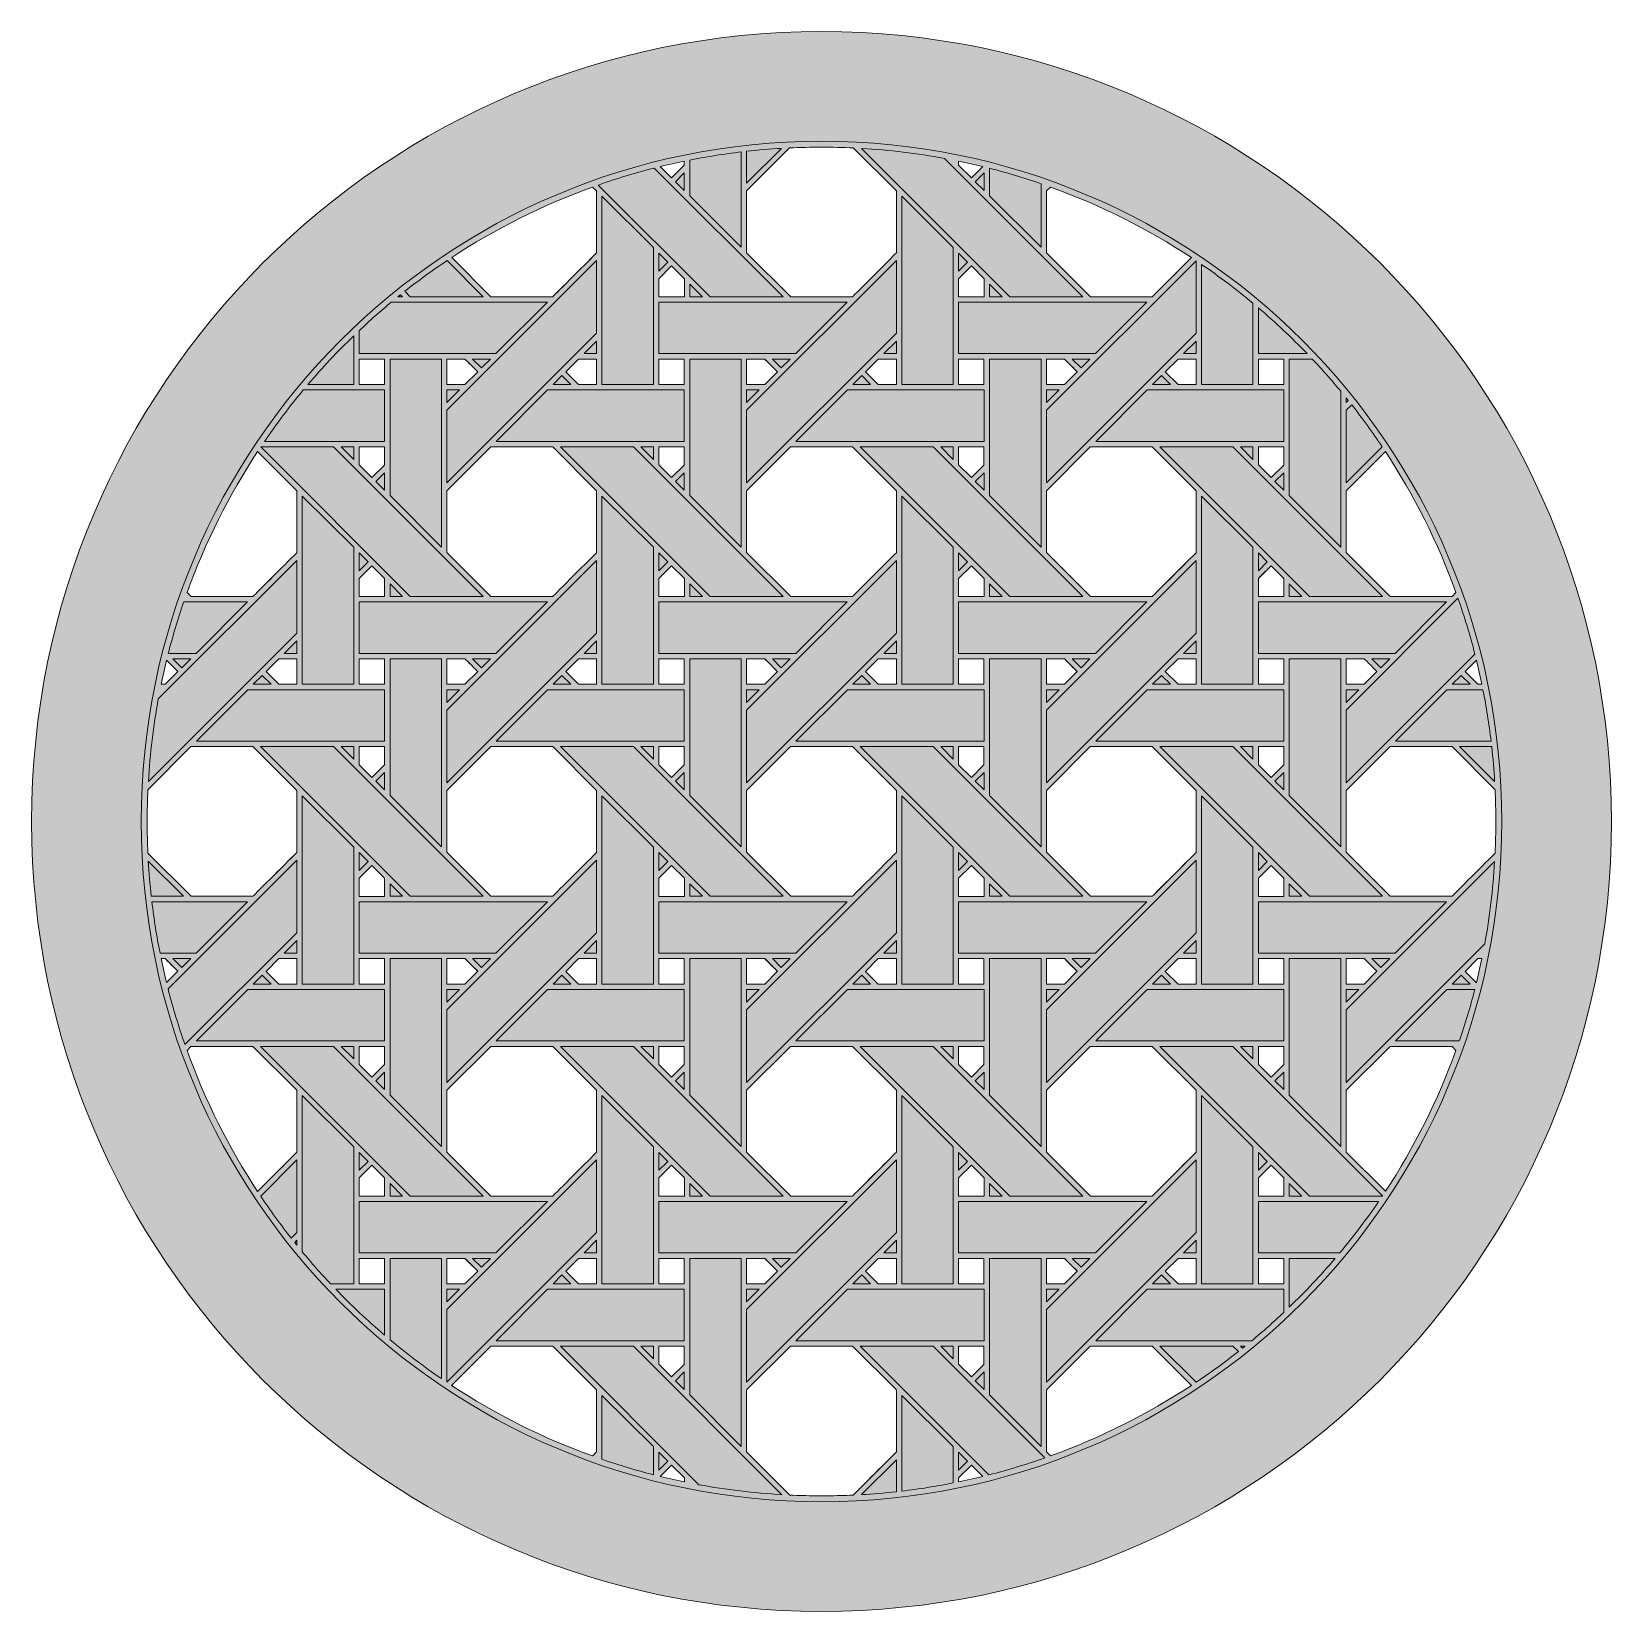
# Model space of a CAD drawing. Header units: inches. Extents: x 9.88 to 14.88, y 6.59 to 11.59.
import ezdxf

# ---------------------------------------------------------------- set-up
doc = ezdxf.new("R2010")
doc.units = ezdxf.units.IN
doc.header["$MEASUREMENT"] = 0
doc.layers.add('Design', color=7, linetype='Continuous', lineweight=0)

msp = doc.modelspace()

# ---------------------------------------------------------------- hatches: boundary and pattern name
at = {"layer": 'Design', "true_color": 0xdecaa5, "transparency": 33554687}
h = msp.add_hatch(color=9, dxfattribs=at)
h.dxf.hatch_style = 2
edge = h.paths.add_edge_path()
edge.add_spline(control_points=[(14.1678, 7.9244), (14.1678, 7.9244), (14.0435, 8.0487), (14.0435, 8.0487), (14.0435, 8.0487), (14.0435, 8.2443), (14.0435, 8.2443), (14.0435, 8.2443), (14.1822, 8.3831), (14.1822, 8.3831), (14.1822, 8.3831), (14.3784, 8.3831), (14.3784, 8.3831), (14.3784, 8.3831), (14.391, 8.3705), (14.391, 8.3705), (14.3339, 8.2122), (14.2587, 8.0628), (14.1678, 7.9244)], knot_values=[0, 0, 0, 0, 1, 1, 1, 2, 2, 2, 3, 3, 3, 4, 4, 4, 5, 5, 5, 6, 6, 6, 6], degree=3, periodic=0)
edge = h.paths.add_edge_path()
edge.add_spline(control_points=[(13.1078, 7.0869), (13.1078, 7.0869), (13.0948, 7.0999), (13.0948, 7.0999), (13.0948, 7.0999), (13.0948, 7.2956), (13.0948, 7.2956), (13.0948, 7.2956), (13.2335, 7.4343), (13.2335, 7.4343), (13.2335, 7.4343), (13.4297, 7.4343), (13.4297, 7.4343), (13.4297, 7.4343), (13.5538, 7.3102), (13.5538, 7.3102), (13.4155, 7.2193), (13.266, 7.144), (13.1078, 7.0869)], knot_values=[0, 0, 0, 0, 1, 1, 1, 2, 2, 2, 3, 3, 3, 4, 4, 4, 5, 5, 5, 6, 6, 6, 6], degree=3, periodic=0)
edge = h.paths.add_edge_path()
edge.add_spline(control_points=[(12.2831, 6.9629), (12.2831, 6.9629), (12.146, 7.0999), (12.146, 7.0999), (12.146, 7.0999), (12.146, 7.2956), (12.146, 7.2956), (12.146, 7.2956), (12.2847, 7.4343), (12.2847, 7.4343), (12.2847, 7.4343), (12.4809, 7.4343), (12.4809, 7.4343), (12.4809, 7.4343), (12.6197, 7.2956), (12.6197, 7.2956), (12.6197, 7.2956), (12.6197, 7.0994), (12.6197, 7.0994), (12.6027, 7.0823), (12.5006, 6.9804), (12.4832, 6.9629), (12.4561, 6.9616), (12.429, 6.9609), (12.4017, 6.9607), (12.4017, 6.9607), (12.364, 6.9607), (12.364, 6.9607), (12.3369, 6.9609), (12.31, 6.9616), (12.2831, 6.9629)], knot_values=[0, 0, 0, 0, 1, 1, 1, 2, 2, 2, 3, 3, 3, 4, 4, 4, 5, 5, 5, 6, 6, 6, 7, 7, 7, 8, 8, 8, 9, 9, 9, 10, 10, 10, 10], degree=3, periodic=0)
edge = h.paths.add_edge_path()
edge.add_spline(control_points=[(11.336, 7.4343), (11.336, 7.4343), (11.5322, 7.4343), (11.5322, 7.4343), (11.5322, 7.4343), (11.671, 7.2956), (11.671, 7.2956), (11.671, 7.2956), (11.671, 7.0994), (11.671, 7.0994), (11.6685, 7.0969), (11.664, 7.0924), (11.6583, 7.0867), (11.4999, 7.1438), (11.3503, 7.2192), (11.2119, 7.3102), (11.2119, 7.3102), (11.336, 7.4343), (11.336, 7.4343)], knot_values=[0, 0, 0, 0, 1, 1, 1, 2, 2, 2, 3, 3, 3, 4, 4, 4, 5, 5, 5, 6, 6, 6, 6], degree=3, periodic=0)
edge = h.paths.add_edge_path()
edge.add_spline(control_points=[(10.3101, 8.5847), (10.3039, 8.6099), (10.298, 8.6353), (10.2927, 8.6609), (10.2927, 8.6609), (10.3056, 8.6609), (10.3056, 8.6609), (10.3108, 8.6558), (10.3415, 8.625), (10.346, 8.6206), (10.346, 8.6206), (10.3101, 8.5847), (10.3101, 8.5847)], knot_values=[0, 0, 0, 0, 1, 1, 1, 2, 2, 2, 3, 3, 3, 4, 4, 4, 4], degree=3, periodic=0)
edge = h.paths.add_edge_path()
edge.add_spline(control_points=[(10.7222, 8.661), (10.7222, 8.661), (10.7222, 8.5802), (10.7222, 8.5802), (10.7222, 8.5802), (10.6651, 8.5802), (10.6651, 8.5802), (10.6651, 8.5802), (10.6248, 8.6205), (10.6248, 8.6205), (10.6248, 8.6205), (10.6652, 8.661), (10.6652, 8.661), (10.6652, 8.661), (10.7222, 8.661), (10.7222, 8.661)], knot_values=[0, 0, 0, 0, 1, 1, 1, 2, 2, 2, 3, 3, 3, 4, 4, 4, 5, 5, 5, 5], degree=3, periodic=0)
edge = h.paths.add_edge_path()
edge.add_spline(control_points=[(10.2486, 9.0949), (10.2486, 9.1286), (10.2494, 9.1622), (10.251, 9.1955), (10.251, 9.1955), (10.3873, 9.3318), (10.3873, 9.3318), (10.3873, 9.3318), (10.5835, 9.3318), (10.5835, 9.3318), (10.5835, 9.3318), (10.7222, 9.1931), (10.7222, 9.1931), (10.7222, 9.1931), (10.7222, 8.9969), (10.7222, 8.9969), (10.7044, 8.9789), (10.5925, 8.8672), (10.5835, 8.8582), (10.5835, 8.8582), (10.3878, 8.8582), (10.3878, 8.8582), (10.3878, 8.8582), (10.2509, 8.995), (10.2509, 8.995), (10.2494, 9.028), (10.2486, 9.0612), (10.2486, 9.0946), (10.2486, 9.0946), (10.2486, 9.0949), (10.2486, 9.0949)], knot_values=[0, 0, 0, 0, 1, 1, 1, 2, 2, 2, 3, 3, 3, 4, 4, 4, 5, 5, 5, 6, 6, 6, 7, 7, 7, 8, 8, 8, 9, 9, 9, 10, 10, 10, 10], degree=3, periodic=0)
edge = h.paths.add_edge_path()
edge.add_spline(control_points=[(10.346, 9.5693), (10.346, 9.5693), (10.3055, 9.5289), (10.3055, 9.5289), (10.3055, 9.5289), (10.2928, 9.5289), (10.2928, 9.5289), (10.2981, 9.5545), (10.3039, 9.5799), (10.3101, 9.6052), (10.3101, 9.6052), (10.346, 9.5693), (10.346, 9.5693)], knot_values=[0, 0, 0, 0, 1, 1, 1, 2, 2, 2, 3, 3, 3, 4, 4, 4, 4], degree=3, periodic=0)
edge = h.paths.add_edge_path()
edge.add_spline(control_points=[(10.7222, 9.6097), (10.7222, 9.6097), (10.7222, 9.5289), (10.7222, 9.5289), (10.7222, 9.5289), (10.6651, 9.5289), (10.6651, 9.5289), (10.6651, 9.5289), (10.6248, 9.5693), (10.6248, 9.5693), (10.6248, 9.5693), (10.6652, 9.6097), (10.6652, 9.6097), (10.6652, 9.6097), (10.7222, 9.6097), (10.7222, 9.6097)], knot_values=[0, 0, 0, 0, 1, 1, 1, 2, 2, 2, 3, 3, 3, 4, 4, 4, 5, 5, 5, 5], degree=3, periodic=0)
edge = h.paths.add_edge_path()
edge.add_spline(control_points=[(10.5983, 10.2657), (10.5983, 10.2657), (10.7222, 10.1418), (10.7222, 10.1418), (10.7222, 10.1418), (10.7222, 9.9456), (10.7222, 9.9456), (10.7044, 9.9277), (10.5925, 9.8159), (10.5835, 9.8069), (10.5835, 9.8069), (10.3878, 9.8069), (10.3878, 9.8069), (10.3878, 9.8069), (10.3749, 9.8198), (10.3749, 9.8198), (10.4321, 9.9779), (10.5074, 10.1274), (10.5983, 10.2657)], knot_values=[0, 0, 0, 0, 1, 1, 1, 2, 2, 2, 3, 3, 3, 4, 4, 4, 5, 5, 5, 6, 6, 6, 6], degree=3, periodic=0)
edge = h.paths.add_edge_path()
edge.add_spline(control_points=[(11.6586, 11.1029), (11.6586, 11.1029), (11.671, 11.0905), (11.671, 11.0905), (11.671, 11.0905), (11.671, 10.8943), (11.671, 10.8943), (11.6532, 10.8764), (11.5412, 10.7647), (11.5322, 10.7556), (11.5322, 10.7556), (11.3365, 10.7556), (11.3365, 10.7556), (11.3365, 10.7556), (11.2125, 10.8797), (11.2125, 10.8797), (11.3508, 10.9706), (11.5003, 11.0458), (11.6586, 11.1029)], knot_values=[0, 0, 0, 0, 1, 1, 1, 2, 2, 2, 3, 3, 3, 4, 4, 4, 5, 5, 5, 6, 6, 6, 6], degree=3, periodic=0)
edge = h.paths.add_edge_path()
edge.add_spline(control_points=[(13.4297, 10.7556), (13.4297, 10.7556), (13.234, 10.7556), (13.234, 10.7556), (13.234, 10.7556), (13.0948, 10.8949), (13.0948, 10.8949), (13.0948, 10.8949), (13.0948, 11.0905), (13.0948, 11.0905), (13.0948, 11.0905), (13.1071, 11.1029), (13.1071, 11.1029), (13.2655, 11.0458), (13.4151, 10.9704), (13.5536, 10.8794), (13.5177, 10.8435), (13.4373, 10.7632), (13.4297, 10.7556)], knot_values=[0, 0, 0, 0, 1, 1, 1, 2, 2, 2, 3, 3, 3, 4, 4, 4, 5, 5, 5, 6, 6, 6, 6], degree=3, periodic=0)
edge = h.paths.add_edge_path()
edge.add_spline(control_points=[(13.8463, 9.8067), (13.8463, 9.8067), (13.7656, 9.8067), (13.7656, 9.8067), (13.7656, 9.8067), (13.7656, 9.8639), (13.7656, 9.8639), (13.7656, 9.8639), (13.806, 9.9043), (13.806, 9.9043), (13.806, 9.9043), (13.8463, 9.864), (13.8463, 9.864), (13.8463, 9.864), (13.8463, 9.8067), (13.8463, 9.8067)], knot_values=[0, 0, 0, 0, 1, 1, 1, 2, 2, 2, 3, 3, 3, 4, 4, 4, 5, 5, 5, 5], degree=3, periodic=0)
edge = h.paths.add_edge_path()
edge.add_spline(control_points=[(13.8459, 8.3831), (13.8459, 8.3831), (13.8459, 8.3255), (13.8459, 8.3255), (13.8459, 8.3255), (13.8059, 8.2855), (13.8059, 8.2855), (13.8059, 8.2855), (13.7656, 8.3259), (13.7656, 8.3259), (13.7656, 8.3259), (13.7656, 8.3831), (13.7656, 8.3831), (13.7656, 8.3831), (13.8459, 8.3831), (13.8459, 8.3831)], knot_values=[0, 0, 0, 0, 1, 1, 1, 2, 2, 2, 3, 3, 3, 4, 4, 4, 5, 5, 5, 5], degree=3, periodic=0)
edge = h.paths.add_edge_path()
edge.add_spline(control_points=[(13.8459, 9.3318), (13.8459, 9.3318), (13.8459, 9.2742), (13.8459, 9.2742), (13.8459, 9.2742), (13.806, 9.2343), (13.806, 9.2343), (13.806, 9.2343), (13.7656, 9.2746), (13.7656, 9.2746), (13.7656, 9.2746), (13.7656, 9.3318), (13.7656, 9.3318), (13.7656, 9.3318), (13.8459, 9.3318), (13.8459, 9.3318)], knot_values=[0, 0, 0, 0, 1, 1, 1, 2, 2, 2, 3, 3, 3, 4, 4, 4, 5, 5, 5, 5], degree=3, periodic=0)
edge = h.paths.add_edge_path()
edge.add_spline(control_points=[(13.8459, 9.5289), (13.8459, 9.5289), (13.7656, 9.5289), (13.7656, 9.5289), (13.7656, 9.5289), (13.7656, 9.6097), (13.7656, 9.6097), (13.7656, 9.6097), (13.8459, 9.6097), (13.8459, 9.6097), (13.8459, 9.6097), (13.8459, 9.5289), (13.8459, 9.5289)], knot_values=[0, 0, 0, 0, 1, 1, 1, 2, 2, 2, 3, 3, 3, 4, 4, 4, 4], degree=3, periodic=0)
edge = h.paths.add_edge_path()
edge.add_spline(control_points=[(13.7656, 8.8579), (13.7656, 8.8579), (13.7656, 8.9152), (13.7656, 8.9152), (13.7656, 8.9152), (13.806, 8.9555), (13.806, 8.9555), (13.806, 8.9555), (13.8463, 8.9152), (13.8463, 8.9152), (13.8463, 8.9152), (13.8463, 8.8579), (13.8463, 8.8579), (13.8463, 8.8579), (13.7656, 8.8579), (13.7656, 8.8579)], knot_values=[0, 0, 0, 0, 1, 1, 1, 2, 2, 2, 3, 3, 3, 4, 4, 4, 5, 5, 5, 5], degree=3, periodic=0)
edge = h.paths.add_edge_path()
edge.add_spline(control_points=[(13.8459, 8.5802), (13.8459, 8.5802), (13.7656, 8.5802), (13.7656, 8.5802), (13.7656, 8.5802), (13.7656, 8.6609), (13.7656, 8.6609), (13.7656, 8.6609), (13.8459, 8.6609), (13.8459, 8.6609), (13.8459, 8.6609), (13.8459, 8.5802), (13.8459, 8.5802)], knot_values=[0, 0, 0, 0, 1, 1, 1, 2, 2, 2, 3, 3, 3, 4, 4, 4, 4], degree=3, periodic=0)
edge = h.paths.add_edge_path()
edge.add_spline(control_points=[(13.8459, 7.7122), (13.8459, 7.7122), (13.8459, 7.6314), (13.8459, 7.6314), (13.8459, 7.6314), (13.7656, 7.6314), (13.7656, 7.6314), (13.7656, 7.6314), (13.7656, 7.7122), (13.7656, 7.7122), (13.7656, 7.7122), (13.8459, 7.7122), (13.8459, 7.7122)], knot_values=[0, 0, 0, 0, 1, 1, 1, 2, 2, 2, 3, 3, 3, 4, 4, 4, 4], degree=3, periodic=0)
edge = h.paths.add_edge_path()
edge.add_spline(control_points=[(13.7656, 7.9092), (13.7656, 7.9092), (13.7656, 7.9665), (13.7656, 7.9665), (13.7656, 7.9665), (13.806, 8.0068), (13.806, 8.0068), (13.806, 8.0068), (13.8463, 7.9665), (13.8463, 7.9665), (13.8463, 7.9665), (13.8463, 7.9092), (13.8463, 7.9092), (13.8463, 7.9092), (13.7656, 7.9092), (13.7656, 7.9092)], knot_values=[0, 0, 0, 0, 1, 1, 1, 2, 2, 2, 3, 3, 3, 4, 4, 4, 5, 5, 5, 5], degree=3, periodic=0)
edge = h.paths.add_edge_path()
edge.add_spline(control_points=[(13.7656, 10.4776), (13.7656, 10.4776), (13.7656, 10.5584), (13.7656, 10.5584), (13.7656, 10.5584), (13.8459, 10.5584), (13.8459, 10.5584), (13.8459, 10.5584), (13.8459, 10.4776), (13.8459, 10.4776), (13.8459, 10.4776), (13.7656, 10.4776), (13.7656, 10.4776)], knot_values=[0, 0, 0, 0, 1, 1, 1, 2, 2, 2, 3, 3, 3, 4, 4, 4, 4], degree=3, periodic=0)
edge = h.paths.add_edge_path()
edge.add_spline(control_points=[(13.8459, 10.2805), (13.8459, 10.2805), (13.8459, 10.2229), (13.8459, 10.2229), (13.8459, 10.2229), (13.8059, 10.183), (13.8059, 10.183), (13.8059, 10.183), (13.7656, 10.2233), (13.7656, 10.2233), (13.7656, 10.2233), (13.7656, 10.2805), (13.7656, 10.2805), (13.7656, 10.2805), (13.8459, 10.2805), (13.8459, 10.2805)], knot_values=[0, 0, 0, 0, 1, 1, 1, 2, 2, 2, 3, 3, 3, 4, 4, 4, 5, 5, 5, 5], degree=3, periodic=0)
edge = h.paths.add_edge_path()
edge.add_spline(control_points=[(13.5114, 7.7122), (13.5114, 7.7122), (13.5684, 7.7122), (13.5684, 7.7122), (13.5684, 7.7122), (13.5684, 7.6314), (13.5684, 7.6314), (13.5684, 7.6314), (13.5113, 7.6314), (13.5113, 7.6314), (13.5113, 7.6314), (13.471, 7.6718), (13.471, 7.6718), (13.471, 7.6718), (13.5114, 7.7122), (13.5114, 7.7122)], knot_values=[0, 0, 0, 0, 1, 1, 1, 2, 2, 2, 3, 3, 3, 4, 4, 4, 5, 5, 5, 5], degree=3, periodic=0)
edge = h.paths.add_edge_path()
edge.add_spline(control_points=[(13.0948, 8.0487), (13.0948, 8.0487), (13.0948, 8.2443), (13.0948, 8.2443), (13.0948, 8.2443), (13.2335, 8.3831), (13.2335, 8.3831), (13.2335, 8.3831), (13.4297, 8.3831), (13.4297, 8.3831), (13.4297, 8.3831), (13.5684, 8.2443), (13.5684, 8.2443), (13.5684, 8.2443), (13.5684, 8.0481), (13.5684, 8.0481), (13.5506, 8.0302), (13.4387, 7.9184), (13.4297, 7.9094), (13.4297, 7.9094), (13.234, 7.9094), (13.234, 7.9094), (13.234, 7.9094), (13.0948, 8.0487), (13.0948, 8.0487)], knot_values=[0, 0, 0, 0, 1, 1, 1, 2, 2, 2, 3, 3, 3, 4, 4, 4, 5, 5, 5, 6, 6, 6, 7, 7, 7, 8, 8, 8, 8], degree=3, periodic=0)
edge = h.paths.add_edge_path()
edge.add_spline(control_points=[(13.0948, 7.7122), (13.0948, 7.7122), (13.1518, 7.7122), (13.1518, 7.7122), (13.157, 7.7071), (13.1877, 7.6763), (13.1922, 7.6719), (13.1922, 7.6719), (13.1517, 7.6314), (13.1517, 7.6314), (13.1517, 7.6314), (13.0948, 7.6314), (13.0948, 7.6314), (13.0948, 7.6314), (13.0948, 7.7122), (13.0948, 7.7122)], knot_values=[0, 0, 0, 0, 1, 1, 1, 2, 2, 2, 3, 3, 3, 4, 4, 4, 5, 5, 5, 5], degree=3, periodic=0)
edge = h.paths.add_edge_path()
edge.add_spline(control_points=[(13.1517, 10.4776), (13.1517, 10.4776), (13.0948, 10.4776), (13.0948, 10.4776), (13.0948, 10.4776), (13.0948, 10.5584), (13.0948, 10.5584), (13.0948, 10.5584), (13.1518, 10.5584), (13.1518, 10.5584), (13.157, 10.5533), (13.1877, 10.5225), (13.1922, 10.5181), (13.1922, 10.5181), (13.1517, 10.4776), (13.1517, 10.4776)], knot_values=[0, 0, 0, 0, 1, 1, 1, 2, 2, 2, 3, 3, 3, 4, 4, 4, 5, 5, 5, 5], degree=3, periodic=0)
edge = h.paths.add_edge_path()
edge.add_spline(control_points=[(13.471, 10.518), (13.471, 10.518), (13.5114, 10.5584), (13.5114, 10.5584), (13.5114, 10.5584), (13.5684, 10.5584), (13.5684, 10.5584), (13.5684, 10.5584), (13.5684, 10.4776), (13.5684, 10.4776), (13.5684, 10.4776), (13.5113, 10.4776), (13.5113, 10.4776), (13.5113, 10.4776), (13.471, 10.518), (13.471, 10.518)], knot_values=[0, 0, 0, 0, 1, 1, 1, 2, 2, 2, 3, 3, 3, 4, 4, 4, 5, 5, 5, 5], degree=3, periodic=0)
edge = h.paths.add_edge_path()
edge.add_spline(control_points=[(13.5684, 10.1418), (13.5684, 10.1418), (13.5684, 9.9456), (13.5684, 9.9456), (13.5506, 9.9277), (13.4387, 9.8159), (13.4297, 9.8069), (13.4297, 9.8069), (13.234, 9.8069), (13.234, 9.8069), (13.234, 9.8069), (13.0948, 9.9461), (13.0948, 9.9461), (13.0948, 9.9461), (13.0948, 10.1418), (13.0948, 10.1418), (13.0948, 10.1418), (13.2335, 10.2805), (13.2335, 10.2805), (13.2335, 10.2805), (13.4297, 10.2805), (13.4297, 10.2805), (13.4297, 10.2805), (13.5684, 10.1418), (13.5684, 10.1418)], knot_values=[0, 0, 0, 0, 1, 1, 1, 2, 2, 2, 3, 3, 3, 4, 4, 4, 5, 5, 5, 6, 6, 6, 7, 7, 7, 8, 8, 8, 8], degree=3, periodic=0)
edge = h.paths.add_edge_path()
edge.add_spline(control_points=[(13.5113, 9.5289), (13.5113, 9.5289), (13.471, 9.5693), (13.471, 9.5693), (13.471, 9.5693), (13.5114, 9.6097), (13.5114, 9.6097), (13.5114, 9.6097), (13.5684, 9.6097), (13.5684, 9.6097), (13.5684, 9.6097), (13.5684, 9.5289), (13.5684, 9.5289), (13.5684, 9.5289), (13.5113, 9.5289), (13.5113, 9.5289)], knot_values=[0, 0, 0, 0, 1, 1, 1, 2, 2, 2, 3, 3, 3, 4, 4, 4, 5, 5, 5, 5], degree=3, periodic=0)
edge = h.paths.add_edge_path()
edge.add_spline(control_points=[(13.5114, 8.661), (13.5114, 8.661), (13.5684, 8.661), (13.5684, 8.661), (13.5684, 8.661), (13.5684, 8.5802), (13.5684, 8.5802), (13.5684, 8.5802), (13.5113, 8.5802), (13.5113, 8.5802), (13.5113, 8.5802), (13.471, 8.6205), (13.471, 8.6205), (13.471, 8.6205), (13.5114, 8.661), (13.5114, 8.661)], knot_values=[0, 0, 0, 0, 1, 1, 1, 2, 2, 2, 3, 3, 3, 4, 4, 4, 5, 5, 5, 5], degree=3, periodic=0)
edge = h.paths.add_edge_path()
edge.add_spline(control_points=[(13.0948, 9.5289), (13.0948, 9.5289), (13.0948, 9.6097), (13.0948, 9.6097), (13.0948, 9.6097), (13.1518, 9.6097), (13.1518, 9.6097), (13.157, 9.6046), (13.1877, 9.5737), (13.1922, 9.5693), (13.1922, 9.5693), (13.1517, 9.5289), (13.1517, 9.5289), (13.1517, 9.5289), (13.0948, 9.5289), (13.0948, 9.5289)], knot_values=[0, 0, 0, 0, 1, 1, 1, 2, 2, 2, 3, 3, 3, 4, 4, 4, 5, 5, 5, 5], degree=3, periodic=0)
edge = h.paths.add_edge_path()
edge.add_spline(control_points=[(13.1922, 8.6206), (13.1922, 8.6206), (13.1517, 8.5802), (13.1517, 8.5802), (13.1517, 8.5802), (13.0948, 8.5802), (13.0948, 8.5802), (13.0948, 8.5802), (13.0948, 8.6609), (13.0948, 8.6609), (13.0948, 8.6609), (13.1518, 8.6609), (13.1518, 8.6609), (13.157, 8.6558), (13.1877, 8.625), (13.1922, 8.6206)], knot_values=[0, 0, 0, 0, 1, 1, 1, 2, 2, 2, 3, 3, 3, 4, 4, 4, 5, 5, 5, 5], degree=3, periodic=0)
edge = h.paths.add_edge_path()
edge.add_spline(control_points=[(13.0948, 8.9974), (13.0948, 8.9974), (13.0948, 9.1931), (13.0948, 9.1931), (13.0948, 9.1931), (13.2335, 9.3318), (13.2335, 9.3318), (13.2335, 9.3318), (13.4297, 9.3318), (13.4297, 9.3318), (13.4297, 9.3318), (13.5684, 9.1931), (13.5684, 9.1931), (13.5684, 9.1931), (13.5684, 8.9969), (13.5684, 8.9969), (13.5506, 8.9789), (13.4387, 8.8672), (13.4297, 8.8582), (13.4297, 8.8582), (13.234, 8.8582), (13.234, 8.8582), (13.234, 8.8582), (13.0948, 8.9974), (13.0948, 8.9974)], knot_values=[0, 0, 0, 0, 1, 1, 1, 2, 2, 2, 3, 3, 3, 4, 4, 4, 5, 5, 5, 6, 6, 6, 7, 7, 7, 8, 8, 8, 8], degree=3, periodic=0)
edge = h.paths.add_edge_path()
edge.add_spline(control_points=[(12.8572, 11.1317), (12.8572, 11.1317), (12.8169, 11.1721), (12.8169, 11.1721), (12.8169, 11.1721), (12.8169, 11.1849), (12.8169, 11.1849), (12.8424, 11.1796), (12.8678, 11.1737), (12.893, 11.1675), (12.893, 11.1675), (12.8572, 11.1317), (12.8572, 11.1317)], knot_values=[0, 0, 0, 0, 1, 1, 1, 2, 2, 2, 3, 3, 3, 4, 4, 4, 4], degree=3, periodic=0)
edge = h.paths.add_edge_path()
edge.add_spline(control_points=[(12.8976, 10.7554), (12.8976, 10.7554), (12.8169, 10.7554), (12.8169, 10.7554), (12.8169, 10.7554), (12.8169, 10.8127), (12.8169, 10.8127), (12.8169, 10.8127), (12.8572, 10.853), (12.8572, 10.853), (12.8572, 10.853), (12.8976, 10.8127), (12.8976, 10.8127), (12.8976, 10.8127), (12.8976, 10.7554), (12.8976, 10.7554)], knot_values=[0, 0, 0, 0, 1, 1, 1, 2, 2, 2, 3, 3, 3, 4, 4, 4, 5, 5, 5, 5], degree=3, periodic=0)
edge = h.paths.add_edge_path()
edge.add_spline(control_points=[(12.8169, 7.0047), (12.8169, 7.0047), (12.8169, 7.0177), (12.8169, 7.0177), (12.8169, 7.0177), (12.8572, 7.0581), (12.8572, 7.0581), (12.8572, 7.0581), (12.8933, 7.022), (12.8933, 7.022), (12.868, 7.0158), (12.8425, 7.01), (12.8169, 7.0047)], knot_values=[0, 0, 0, 0, 1, 1, 1, 2, 2, 2, 3, 3, 3, 4, 4, 4, 4], degree=3, periodic=0)
edge = h.paths.add_edge_path()
edge.add_spline(control_points=[(12.5627, 7.7122), (12.5627, 7.7122), (12.6197, 7.7122), (12.6197, 7.7122), (12.6197, 7.7122), (12.6197, 7.6314), (12.6197, 7.6314), (12.6197, 7.6314), (12.5626, 7.6314), (12.5626, 7.6314), (12.5626, 7.6314), (12.5222, 7.6718), (12.5222, 7.6718), (12.5222, 7.6718), (12.5627, 7.7122), (12.5627, 7.7122)], knot_values=[0, 0, 0, 0, 1, 1, 1, 2, 2, 2, 3, 3, 3, 4, 4, 4, 5, 5, 5, 5], degree=3, periodic=0)
edge = h.paths.add_edge_path()
edge.add_spline(control_points=[(12.146, 8.0487), (12.146, 8.0487), (12.146, 8.2443), (12.146, 8.2443), (12.146, 8.2443), (12.2847, 8.3831), (12.2847, 8.3831), (12.2847, 8.3831), (12.4809, 8.3831), (12.4809, 8.3831), (12.4809, 8.3831), (12.6197, 8.2443), (12.6197, 8.2443), (12.6197, 8.2443), (12.6197, 8.0481), (12.6197, 8.0481), (12.6019, 8.0302), (12.49, 7.9184), (12.481, 7.9094), (12.481, 7.9094), (12.2853, 7.9094), (12.2853, 7.9094), (12.2853, 7.9094), (12.146, 8.0487), (12.146, 8.0487)], knot_values=[0, 0, 0, 0, 1, 1, 1, 2, 2, 2, 3, 3, 3, 4, 4, 4, 5, 5, 5, 6, 6, 6, 7, 7, 7, 8, 8, 8, 8], degree=3, periodic=0)
edge = h.paths.add_edge_path()
edge.add_spline(control_points=[(12.146, 7.7122), (12.146, 7.7122), (12.2031, 7.7122), (12.2031, 7.7122), (12.2082, 7.7071), (12.239, 7.6763), (12.2434, 7.6718), (12.2434, 7.6718), (12.203, 7.6314), (12.203, 7.6314), (12.203, 7.6314), (12.146, 7.6314), (12.146, 7.6314), (12.146, 7.6314), (12.146, 7.7122), (12.146, 7.7122)], knot_values=[0, 0, 0, 0, 1, 1, 1, 2, 2, 2, 3, 3, 3, 4, 4, 4, 5, 5, 5, 5], degree=3, periodic=0)
edge = h.paths.add_edge_path()
edge.add_spline(control_points=[(12.6197, 11.0905), (12.6197, 11.0905), (12.6197, 10.8943), (12.6197, 10.8943), (12.6019, 10.8764), (12.49, 10.7647), (12.481, 10.7556), (12.481, 10.7556), (12.2853, 10.7556), (12.2853, 10.7556), (12.2853, 10.7556), (12.146, 10.8949), (12.146, 10.8949), (12.146, 10.8949), (12.146, 11.0905), (12.146, 11.0905), (12.146, 11.0905), (12.2821, 11.2266), (12.2821, 11.2266), (12.3155, 11.2282), (12.3491, 11.2291), (12.3829, 11.2291), (12.4166, 11.2291), (12.4502, 11.2282), (12.4836, 11.2266), (12.4836, 11.2266), (12.6197, 11.0905), (12.6197, 11.0905)], knot_values=[0, 0, 0, 0, 1, 1, 1, 2, 2, 2, 3, 3, 3, 4, 4, 4, 5, 5, 5, 6, 6, 6, 7, 7, 7, 8, 8, 8, 9, 9, 9, 9], degree=3, periodic=0)
edge = h.paths.add_edge_path()
edge.add_spline(control_points=[(12.5626, 10.4776), (12.5626, 10.4776), (12.5222, 10.518), (12.5222, 10.518), (12.5222, 10.518), (12.5627, 10.5584), (12.5627, 10.5584), (12.5627, 10.5584), (12.6197, 10.5584), (12.6197, 10.5584), (12.6197, 10.5584), (12.6197, 10.4776), (12.6197, 10.4776), (12.6197, 10.4776), (12.5626, 10.4776), (12.5626, 10.4776)], knot_values=[0, 0, 0, 0, 1, 1, 1, 2, 2, 2, 3, 3, 3, 4, 4, 4, 5, 5, 5, 5], degree=3, periodic=0)
edge = h.paths.add_edge_path()
edge.add_spline(control_points=[(12.5626, 9.5289), (12.5626, 9.5289), (12.5222, 9.5693), (12.5222, 9.5693), (12.5222, 9.5693), (12.5627, 9.6097), (12.5627, 9.6097), (12.5627, 9.6097), (12.6197, 9.6097), (12.6197, 9.6097), (12.6197, 9.6097), (12.6197, 9.5289), (12.6197, 9.5289), (12.6197, 9.5289), (12.5626, 9.5289), (12.5626, 9.5289)], knot_values=[0, 0, 0, 0, 1, 1, 1, 2, 2, 2, 3, 3, 3, 4, 4, 4, 5, 5, 5, 5], degree=3, periodic=0)
edge = h.paths.add_edge_path()
edge.add_spline(control_points=[(12.5627, 8.661), (12.5627, 8.661), (12.6197, 8.661), (12.6197, 8.661), (12.6197, 8.661), (12.6197, 8.5802), (12.6197, 8.5802), (12.6197, 8.5802), (12.5626, 8.5802), (12.5626, 8.5802), (12.5626, 8.5802), (12.5222, 8.6205), (12.5222, 8.6205), (12.5222, 8.6205), (12.5627, 8.661), (12.5627, 8.661)], knot_values=[0, 0, 0, 0, 1, 1, 1, 2, 2, 2, 3, 3, 3, 4, 4, 4, 5, 5, 5, 5], degree=3, periodic=0)
edge = h.paths.add_edge_path()
edge.add_spline(control_points=[(12.2031, 9.6097), (12.2082, 9.6046), (12.239, 9.5737), (12.2434, 9.5693), (12.2434, 9.5693), (12.203, 9.5289), (12.203, 9.5289), (12.203, 9.5289), (12.146, 9.5289), (12.146, 9.5289), (12.146, 9.5289), (12.146, 9.6097), (12.146, 9.6097), (12.146, 9.6097), (12.2031, 9.6097), (12.2031, 9.6097)], knot_values=[0, 0, 0, 0, 1, 1, 1, 2, 2, 2, 3, 3, 3, 4, 4, 4, 5, 5, 5, 5], degree=3, periodic=0)
edge = h.paths.add_edge_path()
edge.add_spline(control_points=[(12.146, 10.4776), (12.146, 10.4776), (12.146, 10.5584), (12.146, 10.5584), (12.146, 10.5584), (12.2031, 10.5584), (12.2031, 10.5584), (12.2082, 10.5533), (12.239, 10.5225), (12.2434, 10.5181), (12.2434, 10.5181), (12.203, 10.4776), (12.203, 10.4776), (12.203, 10.4776), (12.146, 10.4776), (12.146, 10.4776)], knot_values=[0, 0, 0, 0, 1, 1, 1, 2, 2, 2, 3, 3, 3, 4, 4, 4, 5, 5, 5, 5], degree=3, periodic=0)
edge = h.paths.add_edge_path()
edge.add_spline(control_points=[(12.2847, 10.2805), (12.2847, 10.2805), (12.4809, 10.2805), (12.4809, 10.2805), (12.4809, 10.2805), (12.6197, 10.1418), (12.6197, 10.1418), (12.6197, 10.1418), (12.6197, 9.9456), (12.6197, 9.9456), (12.6019, 9.9277), (12.49, 9.8159), (12.481, 9.8069), (12.481, 9.8069), (12.2853, 9.8069), (12.2853, 9.8069), (12.2853, 9.8069), (12.146, 9.9461), (12.146, 9.9461), (12.146, 9.9461), (12.146, 10.1418), (12.146, 10.1418), (12.146, 10.1418), (12.2847, 10.2805), (12.2847, 10.2805)], knot_values=[0, 0, 0, 0, 1, 1, 1, 2, 2, 2, 3, 3, 3, 4, 4, 4, 5, 5, 5, 6, 6, 6, 7, 7, 7, 8, 8, 8, 8], degree=3, periodic=0)
edge = h.paths.add_edge_path()
edge.add_spline(control_points=[(12.2434, 8.6206), (12.2434, 8.6206), (12.203, 8.5802), (12.203, 8.5802), (12.203, 8.5802), (12.146, 8.5802), (12.146, 8.5802), (12.146, 8.5802), (12.146, 8.6609), (12.146, 8.6609), (12.146, 8.6609), (12.2031, 8.6609), (12.2031, 8.6609), (12.2082, 8.6558), (12.239, 8.625), (12.2434, 8.6206)], knot_values=[0, 0, 0, 0, 1, 1, 1, 2, 2, 2, 3, 3, 3, 4, 4, 4, 5, 5, 5, 5], degree=3, periodic=0)
edge = h.paths.add_edge_path()
edge.add_spline(control_points=[(12.146, 8.9974), (12.146, 8.9974), (12.146, 9.1931), (12.146, 9.1931), (12.146, 9.1931), (12.2847, 9.3318), (12.2847, 9.3318), (12.2847, 9.3318), (12.4809, 9.3318), (12.4809, 9.3318), (12.4809, 9.3318), (12.6197, 9.1931), (12.6197, 9.1931), (12.6197, 9.1931), (12.6197, 8.9969), (12.6197, 8.9969), (12.6019, 8.9789), (12.49, 8.8672), (12.481, 8.8582), (12.481, 8.8582), (12.2853, 8.8582), (12.2853, 8.8582), (12.2853, 8.8582), (12.146, 8.9974), (12.146, 8.9974)], knot_values=[0, 0, 0, 0, 1, 1, 1, 2, 2, 2, 3, 3, 3, 4, 4, 4, 5, 5, 5, 6, 6, 6, 7, 7, 7, 8, 8, 8, 8], degree=3, periodic=0)
edge = h.paths.add_edge_path()
edge.add_spline(control_points=[(12.8971, 10.2805), (12.8971, 10.2805), (12.8971, 10.2229), (12.8971, 10.2229), (12.8971, 10.2229), (12.8572, 10.183), (12.8572, 10.183), (12.8572, 10.183), (12.8169, 10.2233), (12.8169, 10.2233), (12.8169, 10.2233), (12.8169, 10.2805), (12.8169, 10.2805), (12.8169, 10.2805), (12.8971, 10.2805), (12.8971, 10.2805)], knot_values=[0, 0, 0, 0, 1, 1, 1, 2, 2, 2, 3, 3, 3, 4, 4, 4, 5, 5, 5, 5], degree=3, periodic=0)
edge = h.paths.add_edge_path()
edge.add_spline(control_points=[(12.8971, 10.4776), (12.8971, 10.4776), (12.8169, 10.4776), (12.8169, 10.4776), (12.8169, 10.4776), (12.8169, 10.5584), (12.8169, 10.5584), (12.8169, 10.5584), (12.8971, 10.5584), (12.8971, 10.5584), (12.8971, 10.5584), (12.8971, 10.4776), (12.8971, 10.4776)], knot_values=[0, 0, 0, 0, 1, 1, 1, 2, 2, 2, 3, 3, 3, 4, 4, 4, 4], degree=3, periodic=0)
edge = h.paths.add_edge_path()
edge.add_spline(control_points=[(12.8169, 9.8067), (12.8169, 9.8067), (12.8169, 9.864), (12.8169, 9.864), (12.8169, 9.864), (12.8572, 9.9043), (12.8572, 9.9043), (12.8572, 9.9043), (12.8976, 9.864), (12.8976, 9.864), (12.8976, 9.864), (12.8976, 9.8067), (12.8976, 9.8067), (12.8976, 9.8067), (12.8169, 9.8067), (12.8169, 9.8067)], knot_values=[0, 0, 0, 0, 1, 1, 1, 2, 2, 2, 3, 3, 3, 4, 4, 4, 5, 5, 5, 5], degree=3, periodic=0)
edge = h.paths.add_edge_path()
edge.add_spline(control_points=[(12.8169, 8.8579), (12.8169, 8.8579), (12.8169, 8.9152), (12.8169, 8.9152), (12.8169, 8.9152), (12.8572, 8.9555), (12.8572, 8.9555), (12.8572, 8.9555), (12.8976, 8.9152), (12.8976, 8.9152), (12.8976, 8.9152), (12.8976, 8.8579), (12.8976, 8.8579), (12.8976, 8.8579), (12.8169, 8.8579), (12.8169, 8.8579)], knot_values=[0, 0, 0, 0, 1, 1, 1, 2, 2, 2, 3, 3, 3, 4, 4, 4, 5, 5, 5, 5], degree=3, periodic=0)
edge = h.paths.add_edge_path()
edge.add_spline(control_points=[(12.8169, 7.9092), (12.8169, 7.9092), (12.8169, 7.9665), (12.8169, 7.9665), (12.8169, 7.9665), (12.8572, 8.0068), (12.8572, 8.0068), (12.8572, 8.0068), (12.8976, 7.9665), (12.8976, 7.9665), (12.8976, 7.9665), (12.8976, 7.9092), (12.8976, 7.9092), (12.8976, 7.9092), (12.8169, 7.9092), (12.8169, 7.9092)], knot_values=[0, 0, 0, 0, 1, 1, 1, 2, 2, 2, 3, 3, 3, 4, 4, 4, 5, 5, 5, 5], degree=3, periodic=0)
edge = h.paths.add_edge_path()
edge.add_spline(control_points=[(12.8971, 7.4343), (12.8971, 7.4343), (12.8971, 7.3767), (12.8971, 7.3767), (12.8971, 7.3767), (12.8572, 7.3368), (12.8572, 7.3368), (12.8572, 7.3368), (12.8169, 7.3771), (12.8169, 7.3771), (12.8169, 7.3771), (12.8169, 7.4343), (12.8169, 7.4343), (12.8169, 7.4343), (12.8971, 7.4343), (12.8971, 7.4343)], knot_values=[0, 0, 0, 0, 1, 1, 1, 2, 2, 2, 3, 3, 3, 4, 4, 4, 5, 5, 5, 5], degree=3, periodic=0)
edge = h.paths.add_edge_path()
edge.add_spline(control_points=[(12.8169, 7.6314), (12.8169, 7.6314), (12.8169, 7.7122), (12.8169, 7.7122), (12.8169, 7.7122), (12.8971, 7.7122), (12.8971, 7.7122), (12.8971, 7.7122), (12.8971, 7.6314), (12.8971, 7.6314), (12.8971, 7.6314), (12.8169, 7.6314), (12.8169, 7.6314)], knot_values=[0, 0, 0, 0, 1, 1, 1, 2, 2, 2, 3, 3, 3, 4, 4, 4, 4], degree=3, periodic=0)
edge = h.paths.add_edge_path()
edge.add_spline(control_points=[(12.8971, 8.3831), (12.8971, 8.3831), (12.8971, 8.3255), (12.8971, 8.3255), (12.8971, 8.3255), (12.8572, 8.2855), (12.8572, 8.2855), (12.8572, 8.2855), (12.8169, 8.3259), (12.8169, 8.3259), (12.8169, 8.3259), (12.8169, 8.3831), (12.8169, 8.3831), (12.8169, 8.3831), (12.8971, 8.3831), (12.8971, 8.3831)], knot_values=[0, 0, 0, 0, 1, 1, 1, 2, 2, 2, 3, 3, 3, 4, 4, 4, 5, 5, 5, 5], degree=3, periodic=0)
edge = h.paths.add_edge_path()
edge.add_spline(control_points=[(12.8169, 8.6609), (12.8169, 8.6609), (12.8971, 8.6609), (12.8971, 8.6609), (12.8971, 8.6609), (12.8971, 8.5802), (12.8971, 8.5802), (12.8971, 8.5802), (12.8169, 8.5802), (12.8169, 8.5802), (12.8169, 8.5802), (12.8169, 8.6609), (12.8169, 8.6609)], knot_values=[0, 0, 0, 0, 1, 1, 1, 2, 2, 2, 3, 3, 3, 4, 4, 4, 4], degree=3, periodic=0)
edge = h.paths.add_edge_path()
edge.add_spline(control_points=[(12.8169, 9.5289), (12.8169, 9.5289), (12.8169, 9.6097), (12.8169, 9.6097), (12.8169, 9.6097), (12.8971, 9.6097), (12.8971, 9.6097), (12.8971, 9.6097), (12.8971, 9.5289), (12.8971, 9.5289), (12.8971, 9.5289), (12.8169, 9.5289), (12.8169, 9.5289)], knot_values=[0, 0, 0, 0, 1, 1, 1, 2, 2, 2, 3, 3, 3, 4, 4, 4, 4], degree=3, periodic=0)
edge = h.paths.add_edge_path()
edge.add_spline(control_points=[(12.8971, 9.3318), (12.8971, 9.3318), (12.8971, 9.2742), (12.8971, 9.2742), (12.8971, 9.2742), (12.8572, 9.2343), (12.8572, 9.2343), (12.8572, 9.2343), (12.8169, 9.2746), (12.8169, 9.2746), (12.8169, 9.2746), (12.8169, 9.3318), (12.8169, 9.3318), (12.8169, 9.3318), (12.8971, 9.3318), (12.8971, 9.3318)], knot_values=[0, 0, 0, 0, 1, 1, 1, 2, 2, 2, 3, 3, 3, 4, 4, 4, 5, 5, 5, 5], degree=3, periodic=0)
edge = h.paths.add_edge_path()
edge.add_spline(control_points=[(11.9484, 11.1717), (11.9484, 11.1717), (11.9085, 11.1317), (11.9085, 11.1317), (11.9085, 11.1317), (11.8727, 11.1675), (11.8727, 11.1675), (11.8978, 11.1737), (11.923, 11.1795), (11.9484, 11.1848), (11.9484, 11.1848), (11.9484, 11.1717), (11.9484, 11.1717)], knot_values=[0, 0, 0, 0, 1, 1, 1, 2, 2, 2, 3, 3, 3, 4, 4, 4, 4], degree=3, periodic=0)
edge = h.paths.add_edge_path()
edge.add_spline(control_points=[(11.9488, 10.7554), (11.9488, 10.7554), (11.8682, 10.7554), (11.8682, 10.7554), (11.8682, 10.7554), (11.8682, 10.8127), (11.8682, 10.8127), (11.8682, 10.8127), (11.9085, 10.853), (11.9085, 10.853), (11.9085, 10.853), (11.9488, 10.8127), (11.9488, 10.8127), (11.9488, 10.8127), (11.9488, 10.7554), (11.9488, 10.7554)], knot_values=[0, 0, 0, 0, 1, 1, 1, 2, 2, 2, 3, 3, 3, 4, 4, 4, 5, 5, 5, 5], degree=3, periodic=0)
edge = h.paths.add_edge_path()
edge.add_spline(control_points=[(11.8725, 7.022), (11.8725, 7.022), (11.9085, 7.0581), (11.9085, 7.0581), (11.9085, 7.0581), (11.9488, 7.0177), (11.9488, 7.0177), (11.9488, 7.0177), (11.9488, 7.0047), (11.9488, 7.0047), (11.9232, 7.01), (11.8978, 7.0158), (11.8725, 7.022)], knot_values=[0, 0, 0, 0, 1, 1, 1, 2, 2, 2, 3, 3, 3, 4, 4, 4, 4], degree=3, periodic=0)
edge = h.paths.add_edge_path()
edge.add_spline(control_points=[(11.6139, 7.7122), (11.6139, 7.7122), (11.671, 7.7122), (11.671, 7.7122), (11.671, 7.7122), (11.671, 7.6314), (11.671, 7.6314), (11.671, 7.6314), (11.6139, 7.6314), (11.6139, 7.6314), (11.6139, 7.6314), (11.5735, 7.6718), (11.5735, 7.6718), (11.5735, 7.6718), (11.6139, 7.7122), (11.6139, 7.7122)], knot_values=[0, 0, 0, 0, 1, 1, 1, 2, 2, 2, 3, 3, 3, 4, 4, 4, 5, 5, 5, 5], degree=3, periodic=0)
edge = h.paths.add_edge_path()
edge.add_spline(control_points=[(11.1973, 8.0487), (11.1973, 8.0487), (11.1973, 8.2443), (11.1973, 8.2443), (11.1973, 8.2443), (11.336, 8.3831), (11.336, 8.3831), (11.336, 8.3831), (11.5322, 8.3831), (11.5322, 8.3831), (11.5322, 8.3831), (11.671, 8.2443), (11.671, 8.2443), (11.671, 8.2443), (11.671, 8.0481), (11.671, 8.0481), (11.6532, 8.0302), (11.5412, 7.9184), (11.5322, 7.9094), (11.5322, 7.9094), (11.3365, 7.9094), (11.3365, 7.9094), (11.3365, 7.9094), (11.1973, 8.0487), (11.1973, 8.0487)], knot_values=[0, 0, 0, 0, 1, 1, 1, 2, 2, 2, 3, 3, 3, 4, 4, 4, 5, 5, 5, 6, 6, 6, 7, 7, 7, 8, 8, 8, 8], degree=3, periodic=0)
edge = h.paths.add_edge_path()
edge.add_spline(control_points=[(11.1973, 7.7122), (11.1973, 7.7122), (11.2544, 7.7122), (11.2544, 7.7122), (11.2595, 7.7071), (11.2903, 7.6763), (11.2947, 7.6719), (11.2947, 7.6719), (11.2543, 7.6314), (11.2543, 7.6314), (11.2543, 7.6314), (11.1973, 7.6314), (11.1973, 7.6314), (11.1973, 7.6314), (11.1973, 7.7122), (11.1973, 7.7122)], knot_values=[0, 0, 0, 0, 1, 1, 1, 2, 2, 2, 3, 3, 3, 4, 4, 4, 5, 5, 5, 5], degree=3, periodic=0)
edge = h.paths.add_edge_path()
edge.add_spline(control_points=[(10.9194, 8.3831), (10.9194, 8.3831), (10.9997, 8.3831), (10.9997, 8.3831), (10.9997, 8.3831), (10.9997, 8.3255), (10.9997, 8.3255), (10.9997, 8.3255), (10.9597, 8.2855), (10.9597, 8.2855), (10.9597, 8.2855), (10.9194, 8.3259), (10.9194, 8.3259), (10.9194, 8.3259), (10.9194, 8.3831), (10.9194, 8.3831)], knot_values=[0, 0, 0, 0, 1, 1, 1, 2, 2, 2, 3, 3, 3, 4, 4, 4, 5, 5, 5, 5], degree=3, periodic=0)
edge = h.paths.add_edge_path()
edge.add_spline(control_points=[(10.9194, 9.8067), (10.9194, 9.8067), (10.9194, 9.8639), (10.9194, 9.8639), (10.9194, 9.8639), (10.9598, 9.9043), (10.9598, 9.9043), (10.9598, 9.9043), (11.0001, 9.864), (11.0001, 9.864), (11.0001, 9.864), (11.0001, 9.8067), (11.0001, 9.8067), (11.0001, 9.8067), (10.9194, 9.8067), (10.9194, 9.8067)], knot_values=[0, 0, 0, 0, 1, 1, 1, 2, 2, 2, 3, 3, 3, 4, 4, 4, 5, 5, 5, 5], degree=3, periodic=0)
edge = h.paths.add_edge_path()
edge.add_spline(control_points=[(10.9194, 9.5289), (10.9194, 9.5289), (10.9194, 9.6097), (10.9194, 9.6097), (10.9194, 9.6097), (10.9997, 9.6097), (10.9997, 9.6097), (10.9997, 9.6097), (10.9997, 9.5289), (10.9997, 9.5289), (10.9997, 9.5289), (10.9194, 9.5289), (10.9194, 9.5289)], knot_values=[0, 0, 0, 0, 1, 1, 1, 2, 2, 2, 3, 3, 3, 4, 4, 4, 4], degree=3, periodic=0)
edge = h.paths.add_edge_path()
edge.add_spline(control_points=[(10.9997, 9.3318), (10.9997, 9.3318), (10.9997, 9.2742), (10.9997, 9.2742), (10.9997, 9.2742), (10.9597, 9.2343), (10.9597, 9.2343), (10.9597, 9.2343), (10.9194, 9.2746), (10.9194, 9.2746), (10.9194, 9.2746), (10.9194, 9.3318), (10.9194, 9.3318), (10.9194, 9.3318), (10.9997, 9.3318), (10.9997, 9.3318)], knot_values=[0, 0, 0, 0, 1, 1, 1, 2, 2, 2, 3, 3, 3, 4, 4, 4, 5, 5, 5, 5], degree=3, periodic=0)
edge = h.paths.add_edge_path()
edge.add_spline(control_points=[(10.9194, 10.4776), (10.9194, 10.4776), (10.9194, 10.5584), (10.9194, 10.5584), (10.9194, 10.5584), (10.9997, 10.5584), (10.9997, 10.5584), (10.9997, 10.5584), (10.9997, 10.4776), (10.9997, 10.4776), (10.9997, 10.4776), (10.9194, 10.4776), (10.9194, 10.4776)], knot_values=[0, 0, 0, 0, 1, 1, 1, 2, 2, 2, 3, 3, 3, 4, 4, 4, 4], degree=3, periodic=0)
edge = h.paths.add_edge_path()
edge.add_spline(control_points=[(10.9997, 10.2805), (10.9997, 10.2805), (10.9997, 10.2229), (10.9997, 10.2229), (10.9997, 10.2229), (10.9597, 10.183), (10.9597, 10.183), (10.9597, 10.183), (10.9194, 10.2233), (10.9194, 10.2233), (10.9194, 10.2233), (10.9194, 10.2805), (10.9194, 10.2805), (10.9194, 10.2805), (10.9997, 10.2805), (10.9997, 10.2805)], knot_values=[0, 0, 0, 0, 1, 1, 1, 2, 2, 2, 3, 3, 3, 4, 4, 4, 5, 5, 5, 5], degree=3, periodic=0)
edge = h.paths.add_edge_path()
edge.add_spline(control_points=[(10.9194, 8.8579), (10.9194, 8.8579), (10.9194, 8.9152), (10.9194, 8.9152), (10.9194, 8.9152), (10.9598, 8.9555), (10.9598, 8.9555), (10.9598, 8.9555), (11.0001, 8.9152), (11.0001, 8.9152), (11.0001, 8.9152), (11.0001, 8.8579), (11.0001, 8.8579), (11.0001, 8.8579), (10.9194, 8.8579), (10.9194, 8.8579)], knot_values=[0, 0, 0, 0, 1, 1, 1, 2, 2, 2, 3, 3, 3, 4, 4, 4, 5, 5, 5, 5], degree=3, periodic=0)
edge = h.paths.add_edge_path()
edge.add_spline(control_points=[(10.9997, 8.5801), (10.9997, 8.5801), (10.9194, 8.5801), (10.9194, 8.5801), (10.9194, 8.5801), (10.9194, 8.6609), (10.9194, 8.6609), (10.9194, 8.6609), (10.9997, 8.6609), (10.9997, 8.6609), (10.9997, 8.6609), (10.9997, 8.5801), (10.9997, 8.5801)], knot_values=[0, 0, 0, 0, 1, 1, 1, 2, 2, 2, 3, 3, 3, 4, 4, 4, 4], degree=3, periodic=0)
edge = h.paths.add_edge_path()
edge.add_spline(control_points=[(10.9997, 7.7122), (10.9997, 7.7122), (10.9997, 7.6314), (10.9997, 7.6314), (10.9997, 7.6314), (10.9194, 7.6314), (10.9194, 7.6314), (10.9194, 7.6314), (10.9194, 7.7122), (10.9194, 7.7122), (10.9194, 7.7122), (10.9997, 7.7122), (10.9997, 7.7122)], knot_values=[0, 0, 0, 0, 1, 1, 1, 2, 2, 2, 3, 3, 3, 4, 4, 4, 4], degree=3, periodic=0)
edge = h.paths.add_edge_path()
edge.add_spline(control_points=[(10.9194, 7.9092), (10.9194, 7.9092), (10.9194, 7.9665), (10.9194, 7.9665), (10.9194, 7.9665), (10.9598, 8.0068), (10.9598, 8.0068), (10.9598, 8.0068), (11.0001, 7.9665), (11.0001, 7.9665), (11.0001, 7.9665), (11.0001, 7.9092), (11.0001, 7.9092), (11.0001, 7.9092), (10.9194, 7.9092), (10.9194, 7.9092)], knot_values=[0, 0, 0, 0, 1, 1, 1, 2, 2, 2, 3, 3, 3, 4, 4, 4, 5, 5, 5, 5], degree=3, periodic=0)
edge = h.paths.add_edge_path()
edge.add_spline(control_points=[(11.2543, 10.4776), (11.2543, 10.4776), (11.1973, 10.4776), (11.1973, 10.4776), (11.1973, 10.4776), (11.1973, 10.5584), (11.1973, 10.5584), (11.1973, 10.5584), (11.2544, 10.5584), (11.2544, 10.5584), (11.2595, 10.5533), (11.2903, 10.5225), (11.2947, 10.5181), (11.2947, 10.5181), (11.2543, 10.4776), (11.2543, 10.4776)], knot_values=[0, 0, 0, 0, 1, 1, 1, 2, 2, 2, 3, 3, 3, 4, 4, 4, 5, 5, 5, 5], degree=3, periodic=0)
edge = h.paths.add_edge_path()
edge.add_spline(control_points=[(11.5735, 10.518), (11.5735, 10.518), (11.6139, 10.5584), (11.6139, 10.5584), (11.6139, 10.5584), (11.671, 10.5584), (11.671, 10.5584), (11.671, 10.5584), (11.671, 10.4776), (11.671, 10.4776), (11.671, 10.4776), (11.6139, 10.4776), (11.6139, 10.4776), (11.6139, 10.4776), (11.5735, 10.518), (11.5735, 10.518)], knot_values=[0, 0, 0, 0, 1, 1, 1, 2, 2, 2, 3, 3, 3, 4, 4, 4, 5, 5, 5, 5], degree=3, periodic=0)
edge = h.paths.add_edge_path()
edge.add_spline(control_points=[(11.671, 10.1418), (11.671, 10.1418), (11.671, 9.9456), (11.671, 9.9456), (11.6532, 9.9277), (11.5412, 9.8159), (11.5322, 9.8069), (11.5322, 9.8069), (11.3365, 9.8069), (11.3365, 9.8069), (11.3365, 9.8069), (11.1973, 9.9461), (11.1973, 9.9461), (11.1973, 9.9461), (11.1973, 10.1418), (11.1973, 10.1418), (11.1973, 10.1418), (11.336, 10.2805), (11.336, 10.2805), (11.336, 10.2805), (11.5322, 10.2805), (11.5322, 10.2805), (11.5322, 10.2805), (11.671, 10.1418), (11.671, 10.1418)], knot_values=[0, 0, 0, 0, 1, 1, 1, 2, 2, 2, 3, 3, 3, 4, 4, 4, 5, 5, 5, 6, 6, 6, 7, 7, 7, 8, 8, 8, 8], degree=3, periodic=0)
edge = h.paths.add_edge_path()
edge.add_spline(control_points=[(11.6139, 9.5289), (11.6139, 9.5289), (11.5735, 9.5693), (11.5735, 9.5693), (11.5735, 9.5693), (11.6139, 9.6097), (11.6139, 9.6097), (11.6139, 9.6097), (11.671, 9.6097), (11.671, 9.6097), (11.671, 9.6097), (11.671, 9.5289), (11.671, 9.5289), (11.671, 9.5289), (11.6139, 9.5289), (11.6139, 9.5289)], knot_values=[0, 0, 0, 0, 1, 1, 1, 2, 2, 2, 3, 3, 3, 4, 4, 4, 5, 5, 5, 5], degree=3, periodic=0)
edge = h.paths.add_edge_path()
edge.add_spline(control_points=[(11.6139, 8.661), (11.6139, 8.661), (11.671, 8.661), (11.671, 8.661), (11.671, 8.661), (11.671, 8.5802), (11.671, 8.5802), (11.671, 8.5802), (11.6139, 8.5802), (11.6139, 8.5802), (11.6139, 8.5802), (11.5735, 8.6205), (11.5735, 8.6205), (11.5735, 8.6205), (11.6139, 8.661), (11.6139, 8.661)], knot_values=[0, 0, 0, 0, 1, 1, 1, 2, 2, 2, 3, 3, 3, 4, 4, 4, 5, 5, 5, 5], degree=3, periodic=0)
edge = h.paths.add_edge_path()
edge.add_spline(control_points=[(11.1973, 9.5289), (11.1973, 9.5289), (11.1973, 9.6097), (11.1973, 9.6097), (11.1973, 9.6097), (11.2544, 9.6097), (11.2544, 9.6097), (11.2595, 9.6046), (11.2903, 9.5737), (11.2947, 9.5693), (11.2947, 9.5693), (11.2543, 9.5289), (11.2543, 9.5289), (11.2543, 9.5289), (11.1973, 9.5289), (11.1973, 9.5289)], knot_values=[0, 0, 0, 0, 1, 1, 1, 2, 2, 2, 3, 3, 3, 4, 4, 4, 5, 5, 5, 5], degree=3, periodic=0)
edge = h.paths.add_edge_path()
edge.add_spline(control_points=[(11.2947, 8.6206), (11.2947, 8.6206), (11.2543, 8.5802), (11.2543, 8.5802), (11.2543, 8.5802), (11.1973, 8.5802), (11.1973, 8.5802), (11.1973, 8.5802), (11.1973, 8.6609), (11.1973, 8.6609), (11.1973, 8.6609), (11.2544, 8.6609), (11.2544, 8.6609), (11.2595, 8.6558), (11.2903, 8.625), (11.2947, 8.6206)], knot_values=[0, 0, 0, 0, 1, 1, 1, 2, 2, 2, 3, 3, 3, 4, 4, 4, 5, 5, 5, 5], degree=3, periodic=0)
edge = h.paths.add_edge_path()
edge.add_spline(control_points=[(11.1973, 8.9974), (11.1973, 8.9974), (11.1973, 9.1931), (11.1973, 9.1931), (11.1973, 9.1931), (11.336, 9.3318), (11.336, 9.3318), (11.336, 9.3318), (11.5322, 9.3318), (11.5322, 9.3318), (11.5322, 9.3318), (11.671, 9.1931), (11.671, 9.1931), (11.671, 9.1931), (11.671, 8.9969), (11.671, 8.9969), (11.6532, 8.9789), (11.5412, 8.8672), (11.5322, 8.8582), (11.5322, 8.8582), (11.3365, 8.8582), (11.3365, 8.8582), (11.3365, 8.8582), (11.1973, 8.9974), (11.1973, 8.9974)], knot_values=[0, 0, 0, 0, 1, 1, 1, 2, 2, 2, 3, 3, 3, 4, 4, 4, 5, 5, 5, 6, 6, 6, 7, 7, 7, 8, 8, 8, 8], degree=3, periodic=0)
edge = h.paths.add_edge_path()
edge.add_spline(control_points=[(11.9484, 10.2805), (11.9484, 10.2805), (11.9484, 10.2229), (11.9484, 10.2229), (11.9484, 10.2229), (11.9085, 10.183), (11.9085, 10.183), (11.9085, 10.183), (11.8682, 10.2233), (11.8682, 10.2233), (11.8682, 10.2233), (11.8682, 10.2805), (11.8682, 10.2805), (11.8682, 10.2805), (11.9484, 10.2805), (11.9484, 10.2805)], knot_values=[0, 0, 0, 0, 1, 1, 1, 2, 2, 2, 3, 3, 3, 4, 4, 4, 5, 5, 5, 5], degree=3, periodic=0)
edge = h.paths.add_edge_path()
edge.add_spline(control_points=[(11.9484, 10.4776), (11.9484, 10.4776), (11.8682, 10.4776), (11.8682, 10.4776), (11.8682, 10.4776), (11.8682, 10.5584), (11.8682, 10.5584), (11.8682, 10.5584), (11.9484, 10.5584), (11.9484, 10.5584), (11.9484, 10.5584), (11.9484, 10.4776), (11.9484, 10.4776)], knot_values=[0, 0, 0, 0, 1, 1, 1, 2, 2, 2, 3, 3, 3, 4, 4, 4, 4], degree=3, periodic=0)
edge = h.paths.add_edge_path()
edge.add_spline(control_points=[(11.8682, 9.8067), (11.8682, 9.8067), (11.8682, 9.864), (11.8682, 9.864), (11.8682, 9.864), (11.9085, 9.9043), (11.9085, 9.9043), (11.9085, 9.9043), (11.9488, 9.864), (11.9488, 9.864), (11.9488, 9.864), (11.9488, 9.8067), (11.9488, 9.8067), (11.9488, 9.8067), (11.8682, 9.8067), (11.8682, 9.8067)], knot_values=[0, 0, 0, 0, 1, 1, 1, 2, 2, 2, 3, 3, 3, 4, 4, 4, 5, 5, 5, 5], degree=3, periodic=0)
edge = h.paths.add_edge_path()
edge.add_spline(control_points=[(11.8682, 8.8579), (11.8682, 8.8579), (11.8682, 8.9152), (11.8682, 8.9152), (11.8682, 8.9152), (11.9085, 8.9555), (11.9085, 8.9555), (11.9085, 8.9555), (11.9488, 8.9152), (11.9488, 8.9152), (11.9488, 8.9152), (11.9488, 8.8579), (11.9488, 8.8579), (11.9488, 8.8579), (11.8682, 8.8579), (11.8682, 8.8579)], knot_values=[0, 0, 0, 0, 1, 1, 1, 2, 2, 2, 3, 3, 3, 4, 4, 4, 5, 5, 5, 5], degree=3, periodic=0)
edge = h.paths.add_edge_path()
edge.add_spline(control_points=[(11.8682, 7.9092), (11.8682, 7.9092), (11.8682, 7.9665), (11.8682, 7.9665), (11.8682, 7.9665), (11.9085, 8.0068), (11.9085, 8.0068), (11.9085, 8.0068), (11.9488, 7.9665), (11.9488, 7.9665), (11.9488, 7.9665), (11.9488, 7.9092), (11.9488, 7.9092), (11.9488, 7.9092), (11.8682, 7.9092), (11.8682, 7.9092)], knot_values=[0, 0, 0, 0, 1, 1, 1, 2, 2, 2, 3, 3, 3, 4, 4, 4, 5, 5, 5, 5], degree=3, periodic=0)
edge = h.paths.add_edge_path()
edge.add_spline(control_points=[(11.9484, 7.4343), (11.9484, 7.4343), (11.9484, 7.3767), (11.9484, 7.3767), (11.9484, 7.3767), (11.9085, 7.3368), (11.9085, 7.3368), (11.9085, 7.3368), (11.8682, 7.3771), (11.8682, 7.3771), (11.8682, 7.3771), (11.8682, 7.4343), (11.8682, 7.4343), (11.8682, 7.4343), (11.9484, 7.4343), (11.9484, 7.4343)], knot_values=[0, 0, 0, 0, 1, 1, 1, 2, 2, 2, 3, 3, 3, 4, 4, 4, 5, 5, 5, 5], degree=3, periodic=0)
edge = h.paths.add_edge_path()
edge.add_spline(control_points=[(11.8682, 7.6314), (11.8682, 7.6314), (11.8682, 7.7122), (11.8682, 7.7122), (11.8682, 7.7122), (11.9484, 7.7122), (11.9484, 7.7122), (11.9484, 7.7122), (11.9484, 7.6314), (11.9484, 7.6314), (11.9484, 7.6314), (11.8682, 7.6314), (11.8682, 7.6314)], knot_values=[0, 0, 0, 0, 1, 1, 1, 2, 2, 2, 3, 3, 3, 4, 4, 4, 4], degree=3, periodic=0)
edge = h.paths.add_edge_path()
edge.add_spline(control_points=[(11.8682, 8.5801), (11.8682, 8.5801), (11.8682, 8.6609), (11.8682, 8.6609), (11.8682, 8.6609), (11.9484, 8.6609), (11.9484, 8.6609), (11.9484, 8.6609), (11.9484, 8.5801), (11.9484, 8.5801), (11.9484, 8.5801), (11.8682, 8.5801), (11.8682, 8.5801)], knot_values=[0, 0, 0, 0, 1, 1, 1, 2, 2, 2, 3, 3, 3, 4, 4, 4, 4], degree=3, periodic=0)
edge = h.paths.add_edge_path()
edge.add_spline(control_points=[(11.9484, 8.3831), (11.9484, 8.3831), (11.9484, 8.3255), (11.9484, 8.3255), (11.9484, 8.3255), (11.9085, 8.2855), (11.9085, 8.2855), (11.9085, 8.2855), (11.8682, 8.3259), (11.8682, 8.3259), (11.8682, 8.3259), (11.8682, 8.3831), (11.8682, 8.3831), (11.8682, 8.3831), (11.9484, 8.3831), (11.9484, 8.3831)], knot_values=[0, 0, 0, 0, 1, 1, 1, 2, 2, 2, 3, 3, 3, 4, 4, 4, 5, 5, 5, 5], degree=3, periodic=0)
edge = h.paths.add_edge_path()
edge.add_spline(control_points=[(11.8682, 9.5289), (11.8682, 9.5289), (11.8682, 9.6097), (11.8682, 9.6097), (11.8682, 9.6097), (11.9484, 9.6097), (11.9484, 9.6097), (11.9484, 9.6097), (11.9484, 9.5289), (11.9484, 9.5289), (11.9484, 9.5289), (11.8682, 9.5289), (11.8682, 9.5289)], knot_values=[0, 0, 0, 0, 1, 1, 1, 2, 2, 2, 3, 3, 3, 4, 4, 4, 4], degree=3, periodic=0)
edge = h.paths.add_edge_path()
edge.add_spline(control_points=[(11.9484, 9.3318), (11.9484, 9.3318), (11.9484, 9.2742), (11.9484, 9.2742), (11.9484, 9.2742), (11.9085, 9.2343), (11.9085, 9.2343), (11.9085, 9.2343), (11.8682, 9.2746), (11.8682, 9.2746), (11.8682, 9.2746), (11.8682, 9.3318), (11.8682, 9.3318), (11.8682, 9.3318), (11.9484, 9.3318), (11.9484, 9.3318)], knot_values=[0, 0, 0, 0, 1, 1, 1, 2, 2, 2, 3, 3, 3, 4, 4, 4, 5, 5, 5, 5], degree=3, periodic=0)
edge = h.paths.add_edge_path()
edge.add_spline(control_points=[(14.4601, 9.5289), (14.4601, 9.5289), (14.4197, 9.5693), (14.4197, 9.5693), (14.4197, 9.5693), (14.4556, 9.6051), (14.4556, 9.6051), (14.4618, 9.5799), (14.4676, 9.5545), (14.4729, 9.5289), (14.4729, 9.5289), (14.4601, 9.5289), (14.4601, 9.5289)], knot_values=[0, 0, 0, 0, 1, 1, 1, 2, 2, 2, 3, 3, 3, 4, 4, 4, 4], degree=3, periodic=0)
edge = h.paths.add_edge_path()
edge.add_spline(control_points=[(14.0435, 9.5289), (14.0435, 9.5289), (14.0435, 9.6097), (14.0435, 9.6097), (14.0435, 9.6097), (14.1006, 9.6097), (14.1006, 9.6097), (14.1057, 9.6046), (14.1365, 9.5737), (14.1409, 9.5693), (14.1409, 9.5693), (14.1005, 9.5289), (14.1005, 9.5289), (14.1005, 9.5289), (14.0435, 9.5289), (14.0435, 9.5289)], knot_values=[0, 0, 0, 0, 1, 1, 1, 2, 2, 2, 3, 3, 3, 4, 4, 4, 5, 5, 5, 5], degree=3, periodic=0)
edge = h.paths.add_edge_path()
edge.add_spline(control_points=[(14.1409, 8.6206), (14.1409, 8.6206), (14.1005, 8.5802), (14.1005, 8.5802), (14.1005, 8.5802), (14.0435, 8.5802), (14.0435, 8.5802), (14.0435, 8.5802), (14.0435, 8.6609), (14.0435, 8.6609), (14.0435, 8.6609), (14.1006, 8.6609), (14.1006, 8.6609), (14.1057, 8.6558), (14.1365, 8.625), (14.1409, 8.6206)], knot_values=[0, 0, 0, 0, 1, 1, 1, 2, 2, 2, 3, 3, 3, 4, 4, 4, 5, 5, 5, 5], degree=3, periodic=0)
edge = h.paths.add_edge_path()
edge.add_spline(control_points=[(14.0435, 8.9974), (14.0435, 8.9974), (14.0435, 9.1931), (14.0435, 9.1931), (14.0435, 9.1931), (14.1822, 9.3318), (14.1822, 9.3318), (14.1822, 9.3318), (14.3784, 9.3318), (14.3784, 9.3318), (14.3784, 9.3318), (14.5147, 9.1955), (14.5147, 9.1955), (14.5163, 9.1621), (14.5172, 9.1285), (14.5172, 9.0948), (14.5172, 9.0611), (14.5163, 9.0277), (14.5147, 8.9944), (14.4915, 8.9711), (14.3871, 8.8669), (14.3784, 8.8582), (14.3784, 8.8582), (14.1827, 8.8582), (14.1827, 8.8582), (14.1827, 8.8582), (14.0435, 8.9974), (14.0435, 8.9974)], knot_values=[0, 0, 0, 0, 1, 1, 1, 2, 2, 2, 3, 3, 3, 4, 4, 4, 5, 5, 5, 6, 6, 6, 7, 7, 7, 8, 8, 8, 9, 9, 9, 9], degree=3, periodic=0)
edge = h.paths.add_edge_path()
edge.add_spline(control_points=[(14.4197, 8.6205), (14.4197, 8.6205), (14.4601, 8.661), (14.4601, 8.661), (14.4601, 8.661), (14.473, 8.661), (14.473, 8.661), (14.4677, 8.6353), (14.4618, 8.6099), (14.4556, 8.5846), (14.4556, 8.5846), (14.4197, 8.6205), (14.4197, 8.6205)], knot_values=[0, 0, 0, 0, 1, 1, 1, 2, 2, 2, 3, 3, 3, 4, 4, 4, 4], degree=3, periodic=0)
edge = h.paths.add_edge_path()
edge.add_spline(control_points=[(14.3909, 9.8194), (14.3909, 9.8194), (14.3784, 9.8069), (14.3784, 9.8069), (14.3784, 9.8069), (14.1827, 9.8069), (14.1827, 9.8069), (14.1827, 9.8069), (14.0435, 9.9461), (14.0435, 9.9461), (14.0435, 9.9461), (14.0435, 10.1418), (14.0435, 10.1418), (14.0435, 10.1418), (14.1674, 10.2657), (14.1674, 10.2657), (14.2584, 10.1273), (14.3338, 9.9777), (14.3909, 9.8194)], knot_values=[0, 0, 0, 0, 1, 1, 1, 2, 2, 2, 3, 3, 3, 4, 4, 4, 5, 5, 5, 6, 6, 6, 6], degree=3, periodic=0)
edge = h.paths.add_edge_path()
edge.add_spline(control_points=[(10.3747, 8.3705), (10.3747, 8.3705), (10.3873, 8.3831), (10.3873, 8.3831), (10.3873, 8.3831), (10.5835, 8.3831), (10.5835, 8.3831), (10.5835, 8.3831), (10.7222, 8.2443), (10.7222, 8.2443), (10.7222, 8.2443), (10.7222, 8.0481), (10.7222, 8.0481), (10.7078, 8.0336), (10.6312, 7.9571), (10.5982, 7.9241), (10.5072, 8.0625), (10.4318, 8.2121), (10.3747, 8.3705)], knot_values=[0, 0, 0, 0, 1, 1, 1, 2, 2, 2, 3, 3, 3, 4, 4, 4, 5, 5, 5, 6, 6, 6, 6], degree=3, periodic=0)
edge = h.paths.add_edge_path()
edge.add_spline(control_points=[(12.3829, 11.5948), (11.0021, 11.5948), (9.8829, 10.4755), (9.8829, 9.0948), (9.8829, 7.7141), (11.0021, 6.5948), (12.3829, 6.5948), (13.7636, 6.5948), (14.8829, 7.7141), (14.8829, 9.0948), (14.8829, 10.4755), (13.7636, 11.5948), (12.3829, 11.5948)], knot_values=[0, 0, 0, 0, 1, 1, 1, 2, 2, 2, 3, 3, 3, 4, 4, 4, 4], degree=3, periodic=0)
at = {"layer": 'Design', "true_color": 0x814415, "transparency": 33554687}
h = msp.add_hatch(color=36, dxfattribs=at)
h.dxf.hatch_style = 2
edge = h.paths.add_edge_path()
edge.add_spline(control_points=[(13.8634, 7.5576), (13.8634, 7.5576), (13.8634, 7.7122), (13.8634, 7.7122), (13.8634, 7.7122), (14.0087, 7.7122), (14.0087, 7.7122), (13.9628, 7.6583), (13.9144, 7.6067), (13.8634, 7.5576)], knot_values=[0, 0, 0, 0, 1, 1, 1, 2, 2, 2, 3, 3, 3, 3], degree=3, periodic=0)
edge = h.paths.add_edge_path()
edge.add_spline(control_points=[(10.9022, 10.6318), (10.9022, 10.6318), (10.9022, 10.4776), (10.9022, 10.4776), (10.9022, 10.4776), (10.7573, 10.4776), (10.7573, 10.4776), (10.803, 10.5313), (10.8514, 10.5828), (10.9022, 10.6318)], knot_values=[0, 0, 0, 0, 1, 1, 1, 2, 2, 2, 3, 3, 3, 3], degree=3, periodic=0)
edge = h.paths.add_edge_path()
edge.add_spline(control_points=[(14.1993, 8.4002), (14.1993, 8.4002), (14.3622, 8.563), (14.3622, 8.563), (14.3622, 8.563), (14.4504, 8.563), (14.4504, 8.563), (14.4362, 8.5078), (14.4198, 8.4536), (14.4015, 8.4002), (14.4015, 8.4002), (14.1993, 8.4002), (14.1993, 8.4002)], knot_values=[0, 0, 0, 0, 1, 1, 1, 2, 2, 2, 3, 3, 3, 4, 4, 4, 4], degree=3, periodic=0)
edge = h.paths.add_edge_path()
edge.add_spline(control_points=[(14.1678, 7.9244), (14.1678, 7.9244), (14.0435, 8.0487), (14.0435, 8.0487), (14.0435, 8.0487), (14.0435, 8.2443), (14.0435, 8.2443), (14.0435, 8.2443), (14.1822, 8.3831), (14.1822, 8.3831), (14.1822, 8.3831), (14.3784, 8.3831), (14.3784, 8.3831), (14.3784, 8.3831), (14.391, 8.3705), (14.391, 8.3705), (14.3339, 8.2122), (14.2587, 8.0628), (14.1678, 7.9244)], knot_values=[0, 0, 0, 0, 1, 1, 1, 2, 2, 2, 3, 3, 3, 4, 4, 4, 5, 5, 5, 6, 6, 6, 6], degree=3, periodic=0)
edge = h.paths.add_edge_path()
edge.add_spline(control_points=[(13.7656, 7.7295), (13.7656, 7.7295), (13.7656, 7.8922), (13.7656, 7.8922), (13.7656, 7.8922), (14.1462, 7.8922), (14.1462, 7.8922), (14.1078, 7.836), (14.0668, 7.7817), (14.0233, 7.7295), (14.0233, 7.7295), (13.7656, 7.7295), (13.7656, 7.7295)], knot_values=[0, 0, 0, 0, 1, 1, 1, 2, 2, 2, 3, 3, 3, 4, 4, 4, 4], degree=3, periodic=0)
edge = h.paths.add_edge_path()
edge.add_spline(control_points=[(13.709, 7.4343), (13.709, 7.4343), (13.7237, 7.4343), (13.7237, 7.4343), (13.721, 7.4321), (13.7183, 7.4299), (13.7155, 7.4277), (13.7155, 7.4277), (13.709, 7.4343), (13.709, 7.4343)], knot_values=[0, 0, 0, 0, 1, 1, 1, 2, 2, 2, 3, 3, 3, 3], degree=3, periodic=0)
edge = h.paths.add_edge_path()
edge.add_spline(control_points=[(13.4539, 7.4343), (13.4539, 7.4343), (13.6849, 7.4343), (13.6849, 7.4343), (13.6849, 7.4343), (13.7022, 7.417), (13.7022, 7.417), (13.6589, 7.3829), (13.6143, 7.3506), (13.5684, 7.3198), (13.5684, 7.3198), (13.4539, 7.4343), (13.4539, 7.4343)], knot_values=[0, 0, 0, 0, 1, 1, 1, 2, 2, 2, 3, 3, 3, 4, 4, 4, 4], degree=3, periodic=0)
edge = h.paths.add_edge_path()
edge.add_spline(control_points=[(13.1078, 7.0869), (13.1078, 7.0869), (13.0948, 7.0999), (13.0948, 7.0999), (13.0948, 7.0999), (13.0948, 7.2956), (13.0948, 7.2956), (13.0948, 7.2956), (13.2335, 7.4343), (13.2335, 7.4343), (13.2335, 7.4343), (13.4297, 7.4343), (13.4297, 7.4343), (13.4297, 7.4343), (13.5538, 7.3102), (13.5538, 7.3102), (13.4155, 7.2193), (13.266, 7.144), (13.1078, 7.0869)], knot_values=[0, 0, 0, 0, 1, 1, 1, 2, 2, 2, 3, 3, 3, 4, 4, 4, 5, 5, 5, 6, 6, 6, 6], degree=3, periodic=0)
edge = h.paths.add_edge_path()
edge.add_spline(control_points=[(12.8169, 7.0177), (12.8169, 7.0177), (12.8572, 7.0581), (12.8572, 7.0581), (12.8572, 7.0581), (12.8933, 7.022), (12.8933, 7.022), (12.868, 7.0158), (12.8425, 7.01), (12.8169, 7.0047), (12.8169, 7.0047), (12.8169, 7.0177), (12.8169, 7.0177)], knot_values=[0, 0, 0, 0, 1, 1, 1, 2, 2, 2, 3, 3, 3, 4, 4, 4, 4], degree=3, periodic=0)
edge = h.paths.add_edge_path()
edge.add_spline(control_points=[(12.6368, 7.2785), (12.6368, 7.2785), (12.7996, 7.1164), (12.7996, 7.1164), (12.7996, 7.1164), (12.7996, 7.0013), (12.7996, 7.0013), (12.746, 6.9907), (12.6918, 6.9821), (12.6368, 6.9756), (12.6368, 6.9756), (12.6368, 7.2785), (12.6368, 7.2785)], knot_values=[0, 0, 0, 0, 1, 1, 1, 2, 2, 2, 3, 3, 3, 4, 4, 4, 4], degree=3, periodic=0)
edge = h.paths.add_edge_path()
edge.add_spline(control_points=[(11.9085, 7.0581), (11.9085, 7.0581), (11.9488, 7.0177), (11.9488, 7.0177), (11.9488, 7.0177), (11.9488, 7.0047), (11.9488, 7.0047), (11.9232, 7.01), (11.8978, 7.0158), (11.8725, 7.022), (11.8725, 7.022), (11.9085, 7.0581), (11.9085, 7.0581)], knot_values=[0, 0, 0, 0, 1, 1, 1, 2, 2, 2, 3, 3, 3, 4, 4, 4, 4], degree=3, periodic=0)
edge = h.paths.add_edge_path()
edge.add_spline(control_points=[(11.6881, 7.2785), (11.6881, 7.2785), (11.8509, 7.1164), (11.8509, 7.1164), (11.8509, 7.1164), (11.8509, 7.0273), (11.8509, 7.0273), (11.7957, 7.0415), (11.7415, 7.0578), (11.6881, 7.0762), (11.6881, 7.0762), (11.6881, 7.2785), (11.6881, 7.2785)], knot_values=[0, 0, 0, 0, 1, 1, 1, 2, 2, 2, 3, 3, 3, 4, 4, 4, 4], degree=3, periodic=0)
edge = h.paths.add_edge_path()
edge.add_spline(control_points=[(10.9997, 7.6143), (10.9997, 7.6143), (10.9997, 7.4694), (10.9997, 7.4694), (10.946, 7.5152), (10.8946, 7.5635), (10.8456, 7.6143), (10.8456, 7.6143), (10.9997, 7.6143), (10.9997, 7.6143)], knot_values=[0, 0, 0, 0, 1, 1, 1, 2, 2, 2, 3, 3, 3, 3], degree=3, periodic=0)
edge = h.paths.add_edge_path()
edge.add_spline(control_points=[(10.7222, 8.0237), (10.7222, 8.0237), (10.7222, 7.7937), (10.7222, 7.7937), (10.7222, 7.7937), (10.7046, 7.776), (10.7046, 7.776), (10.6707, 7.8191), (10.6385, 7.8636), (10.6079, 7.9093), (10.6079, 7.9093), (10.7222, 8.0237), (10.7222, 8.0237)], knot_values=[0, 0, 0, 0, 1, 1, 1, 2, 2, 2, 3, 3, 3, 4, 4, 4, 4], degree=3, periodic=0)
edge = h.paths.add_edge_path()
edge.add_spline(control_points=[(10.3873, 8.3831), (10.3873, 8.3831), (10.5835, 8.3831), (10.5835, 8.3831), (10.5835, 8.3831), (10.7222, 8.2443), (10.7222, 8.2443), (10.7222, 8.2443), (10.7222, 8.0481), (10.7222, 8.0481), (10.7079, 8.0337), (10.6313, 7.9572), (10.5982, 7.9241), (10.5072, 8.0625), (10.4318, 8.2121), (10.3747, 8.3705), (10.3747, 8.3705), (10.3873, 8.3831), (10.3873, 8.3831)], knot_values=[0, 0, 0, 0, 1, 1, 1, 2, 2, 2, 3, 3, 3, 4, 4, 4, 5, 5, 5, 6, 6, 6, 6], degree=3, periodic=0)
edge = h.paths.add_edge_path()
edge.add_spline(control_points=[(10.5664, 8.8409), (10.5664, 8.8409), (10.4037, 8.6782), (10.4037, 8.6782), (10.4037, 8.6782), (10.2893, 8.6782), (10.2893, 8.6782), (10.2787, 8.7317), (10.2702, 8.786), (10.2636, 8.8409), (10.2636, 8.8409), (10.5664, 8.8409), (10.5664, 8.8409)], knot_values=[0, 0, 0, 0, 1, 1, 1, 2, 2, 2, 3, 3, 3, 4, 4, 4, 4], degree=3, periodic=0)
edge = h.paths.add_edge_path()
edge.add_spline(control_points=[(10.3636, 8.8582), (10.3636, 8.8582), (10.2617, 8.8582), (10.2617, 8.8582), (10.2576, 8.895), (10.2545, 8.9321), (10.2523, 8.9694), (10.2523, 8.9694), (10.3636, 8.8582), (10.3636, 8.8582)], knot_values=[0, 0, 0, 0, 1, 1, 1, 2, 2, 2, 3, 3, 3, 3], degree=3, periodic=0)
edge = h.paths.add_edge_path()
edge.add_spline(control_points=[(10.5664, 9.7896), (10.5664, 9.7896), (10.4037, 9.6269), (10.4037, 9.6269), (10.4037, 9.6269), (10.3154, 9.6269), (10.3154, 9.6269), (10.3296, 9.6821), (10.346, 9.7363), (10.3643, 9.7896), (10.3643, 9.7896), (10.5664, 9.7896), (10.5664, 9.7896)], knot_values=[0, 0, 0, 0, 1, 1, 1, 2, 2, 2, 3, 3, 3, 4, 4, 4, 4], degree=3, periodic=0)
edge = h.paths.add_edge_path()
edge.add_spline(control_points=[(10.5983, 10.2657), (10.5983, 10.2657), (10.7222, 10.1418), (10.7222, 10.1418), (10.7222, 10.1418), (10.7222, 9.9456), (10.7222, 9.9456), (10.7043, 9.9276), (10.5924, 9.8158), (10.5835, 9.8069), (10.5835, 9.8069), (10.3878, 9.8069), (10.3878, 9.8069), (10.3878, 9.8069), (10.3749, 9.8198), (10.3749, 9.8198), (10.4321, 9.9779), (10.5074, 10.1274), (10.5983, 10.2657)], knot_values=[0, 0, 0, 0, 1, 1, 1, 2, 2, 2, 3, 3, 3, 4, 4, 4, 5, 5, 5, 6, 6, 6, 6], degree=3, periodic=0)
edge = h.paths.add_edge_path()
edge.add_spline(control_points=[(10.9997, 10.4605), (10.9997, 10.4605), (10.9997, 10.2976), (10.9997, 10.2976), (10.9997, 10.2976), (10.6197, 10.2976), (10.6197, 10.2976), (10.6582, 10.3539), (10.6992, 10.4082), (10.7428, 10.4605), (10.7428, 10.4605), (10.9997, 10.4605), (10.9997, 10.4605)], knot_values=[0, 0, 0, 0, 1, 1, 1, 2, 2, 2, 3, 3, 3, 4, 4, 4, 4], degree=3, periodic=0)
edge = h.paths.add_edge_path()
edge.add_spline(control_points=[(10.9194, 10.5584), (10.9194, 10.5584), (10.9997, 10.5584), (10.9997, 10.5584), (10.9997, 10.5584), (10.9997, 10.4776), (10.9997, 10.4776), (10.9997, 10.4776), (10.9194, 10.4776), (10.9194, 10.4776), (10.9194, 10.4776), (10.9194, 10.5584), (10.9194, 10.5584)], knot_values=[0, 0, 0, 0, 1, 1, 1, 2, 2, 2, 3, 3, 3, 4, 4, 4, 4], degree=3, periodic=0)
edge = h.paths.add_edge_path()
edge.add_spline(control_points=[(11.0213, 10.7383), (11.0213, 10.7383), (11.5152, 10.7383), (11.5152, 10.7383), (11.5152, 10.7383), (11.3524, 10.5757), (11.3524, 10.5757), (11.3524, 10.5757), (10.9195, 10.5757), (10.9195, 10.5757), (10.9195, 10.5757), (10.9195, 10.6482), (10.9195, 10.6482), (10.9524, 10.6793), (10.9864, 10.7094), (11.0213, 10.7383)], knot_values=[0, 0, 0, 0, 1, 1, 1, 2, 2, 2, 3, 3, 3, 4, 4, 4, 5, 5, 5, 5], degree=3, periodic=0)
edge = h.paths.add_edge_path()
edge.add_spline(control_points=[(11.0571, 10.7556), (11.0571, 10.7556), (11.0425, 10.7556), (11.0425, 10.7556), (11.0452, 10.7578), (11.0479, 10.7599), (11.0506, 10.7621), (11.0506, 10.7621), (11.0571, 10.7556), (11.0571, 10.7556)], knot_values=[0, 0, 0, 0, 1, 1, 1, 2, 2, 2, 3, 3, 3, 3], degree=3, periodic=0)
edge = h.paths.add_edge_path()
edge.add_spline(control_points=[(11.3123, 10.7556), (11.3123, 10.7556), (11.0813, 10.7556), (11.0813, 10.7556), (11.0813, 10.7556), (11.064, 10.7729), (11.064, 10.7729), (11.1073, 10.807), (11.152, 10.8393), (11.1979, 10.8701), (11.1979, 10.8701), (11.3123, 10.7556), (11.3123, 10.7556)], knot_values=[0, 0, 0, 0, 1, 1, 1, 2, 2, 2, 3, 3, 3, 4, 4, 4, 4], degree=3, periodic=0)
edge = h.paths.add_edge_path()
edge.add_spline(control_points=[(11.6586, 11.1029), (11.6586, 11.1029), (11.671, 11.0905), (11.671, 11.0905), (11.671, 11.0905), (11.671, 10.8943), (11.671, 10.8943), (11.653, 10.8763), (11.5411, 10.7646), (11.5322, 10.7556), (11.5322, 10.7556), (11.3365, 10.7556), (11.3365, 10.7556), (11.3365, 10.7556), (11.2125, 10.8797), (11.2125, 10.8797), (11.3508, 10.9706), (11.5003, 11.0458), (11.6586, 11.1029)], knot_values=[0, 0, 0, 0, 1, 1, 1, 2, 2, 2, 3, 3, 3, 4, 4, 4, 5, 5, 5, 6, 6, 6, 6], degree=3, periodic=0)
edge = h.paths.add_edge_path()
edge.add_spline(control_points=[(11.9484, 11.1717), (11.9484, 11.1717), (11.9085, 11.1317), (11.9085, 11.1317), (11.9085, 11.1317), (11.8727, 11.1675), (11.8727, 11.1675), (11.8978, 11.1737), (11.923, 11.1795), (11.9484, 11.1848), (11.9484, 11.1848), (11.9484, 11.1717), (11.9484, 11.1717)], knot_values=[0, 0, 0, 0, 1, 1, 1, 2, 2, 2, 3, 3, 3, 4, 4, 4, 4], degree=3, periodic=0)
edge = h.paths.add_edge_path()
edge.add_spline(control_points=[(12.1289, 10.912), (12.1289, 10.912), (11.966, 11.0749), (11.966, 11.0749), (11.966, 11.0749), (11.966, 11.1882), (11.966, 11.1882), (12.0196, 11.1989), (12.0739, 11.2074), (12.1289, 11.214), (12.1289, 11.214), (12.1289, 10.912), (12.1289, 10.912)], knot_values=[0, 0, 0, 0, 1, 1, 1, 2, 2, 2, 3, 3, 3, 4, 4, 4, 4], degree=3, periodic=0)
edge = h.paths.add_edge_path()
edge.add_spline(control_points=[(12.8572, 11.1317), (12.8572, 11.1317), (12.8169, 11.1721), (12.8169, 11.1721), (12.8169, 11.1721), (12.8169, 11.1849), (12.8169, 11.1849), (12.8424, 11.1796), (12.8678, 11.1737), (12.893, 11.1675), (12.893, 11.1675), (12.8572, 11.1317), (12.8572, 11.1317)], knot_values=[0, 0, 0, 0, 1, 1, 1, 2, 2, 2, 3, 3, 3, 4, 4, 4, 4], degree=3, periodic=0)
edge = h.paths.add_edge_path()
edge.add_spline(control_points=[(13.0776, 10.912), (13.0776, 10.912), (12.9147, 11.0749), (12.9147, 11.0749), (12.9147, 11.0749), (12.9147, 11.1622), (12.9147, 11.1622), (12.9699, 11.1481), (13.0242, 11.1317), (13.0776, 11.1133), (13.0776, 11.1133), (13.0776, 10.912), (13.0776, 10.912)], knot_values=[0, 0, 0, 0, 1, 1, 1, 2, 2, 2, 3, 3, 3, 4, 4, 4, 4], degree=3, periodic=0)
edge = h.paths.add_edge_path()
edge.add_spline(control_points=[(13.7656, 10.5757), (13.7656, 10.5757), (13.7656, 10.7204), (13.7656, 10.7204), (13.8193, 10.6747), (13.8707, 10.6264), (13.9196, 10.5757), (13.9196, 10.5757), (13.7656, 10.5757), (13.7656, 10.5757)], knot_values=[0, 0, 0, 0, 1, 1, 1, 2, 2, 2, 3, 3, 3, 3], degree=3, periodic=0)
edge = h.paths.add_edge_path()
edge.add_spline(control_points=[(14.0435, 10.1662), (14.0435, 10.1662), (14.0435, 10.3963), (14.0435, 10.3963), (14.0435, 10.3963), (14.0609, 10.4137), (14.0609, 10.4137), (14.0949, 10.3706), (14.1271, 10.3261), (14.1577, 10.2804), (14.1577, 10.2804), (14.0435, 10.1662), (14.0435, 10.1662)], knot_values=[0, 0, 0, 0, 1, 1, 1, 2, 2, 2, 3, 3, 3, 4, 4, 4, 4], degree=3, periodic=0)
edge = h.paths.add_edge_path()
edge.add_spline(control_points=[(14.3784, 9.8069), (14.3784, 9.8069), (14.1827, 9.8069), (14.1827, 9.8069), (14.1827, 9.8069), (14.0435, 9.9461), (14.0435, 9.9461), (14.0435, 9.9461), (14.0435, 10.1418), (14.0435, 10.1418), (14.0435, 10.1418), (14.1674, 10.2657), (14.1674, 10.2657), (14.2584, 10.1273), (14.3338, 9.9777), (14.3909, 9.8194), (14.3909, 9.8194), (14.3784, 9.8069), (14.3784, 9.8069)], knot_values=[0, 0, 0, 0, 1, 1, 1, 2, 2, 2, 3, 3, 3, 4, 4, 4, 5, 5, 5, 6, 6, 6, 6], degree=3, periodic=0)
edge = h.paths.add_edge_path()
edge.add_spline(control_points=[(14.4508, 9.6247), (14.4508, 9.6247), (14.0435, 9.2175), (14.0435, 9.2175), (14.0435, 9.2175), (14.0435, 9.4476), (14.0435, 9.4476), (14.0435, 9.4476), (14.3973, 9.8013), (14.3973, 9.8013), (14.4175, 9.7435), (14.4355, 9.6847), (14.4508, 9.6247)], knot_values=[0, 0, 0, 0, 1, 1, 1, 2, 2, 2, 3, 3, 3, 4, 4, 4, 4], degree=3, periodic=0)
edge = h.paths.add_edge_path()
edge.add_spline(control_points=[(14.4358, 9.5289), (14.4358, 9.5289), (14.3793, 9.5289), (14.3793, 9.5289), (14.3793, 9.5289), (14.4076, 9.5571), (14.4076, 9.5571), (14.4076, 9.5571), (14.4358, 9.5289), (14.4358, 9.5289)], knot_values=[0, 0, 0, 0, 1, 1, 1, 2, 2, 2, 3, 3, 3, 3], degree=3, periodic=0)
edge = h.paths.add_edge_path()
edge.add_spline(control_points=[(14.4729, 9.5289), (14.4729, 9.5289), (14.4601, 9.5289), (14.4601, 9.5289), (14.4601, 9.5289), (14.4197, 9.5693), (14.4197, 9.5693), (14.4197, 9.5693), (14.4556, 9.6051), (14.4556, 9.6051), (14.4618, 9.5799), (14.4676, 9.5545), (14.4729, 9.5289)], knot_values=[0, 0, 0, 0, 1, 1, 1, 2, 2, 2, 3, 3, 3, 4, 4, 4, 4], degree=3, periodic=0)
edge = h.paths.add_edge_path()
edge.add_spline(control_points=[(14.1993, 9.3489), (14.1993, 9.3489), (14.3622, 9.5117), (14.3622, 9.5117), (14.3622, 9.5117), (14.4763, 9.5117), (14.4763, 9.5117), (14.4869, 9.4582), (14.4955, 9.4039), (14.502, 9.3489), (14.502, 9.3489), (14.1993, 9.3489), (14.1993, 9.3489)], knot_values=[0, 0, 0, 0, 1, 1, 1, 2, 2, 2, 3, 3, 3, 4, 4, 4, 4], degree=3, periodic=0)
edge = h.paths.add_edge_path()
edge.add_spline(control_points=[(14.4026, 9.3318), (14.4026, 9.3318), (14.504, 9.3318), (14.504, 9.3318), (14.508, 9.2952), (14.5112, 9.2583), (14.5133, 9.2211), (14.5133, 9.2211), (14.4026, 9.3318), (14.4026, 9.3318)], knot_values=[0, 0, 0, 0, 1, 1, 1, 2, 2, 2, 3, 3, 3, 3], degree=3, periodic=0)
edge = h.paths.add_edge_path()
edge.add_spline(control_points=[(14.4197, 8.6205), (14.4197, 8.6205), (14.4601, 8.661), (14.4601, 8.661), (14.4601, 8.661), (14.473, 8.661), (14.473, 8.661), (14.4677, 8.6353), (14.4618, 8.6099), (14.4556, 8.5846), (14.4556, 8.5846), (14.4197, 8.6205), (14.4197, 8.6205)], knot_values=[0, 0, 0, 0, 1, 1, 1, 2, 2, 2, 3, 3, 3, 4, 4, 4, 4], degree=3, periodic=0)
edge = h.paths.add_edge_path()
edge.add_spline(control_points=[(14.4076, 8.6084), (14.4076, 8.6084), (14.4358, 8.5802), (14.4358, 8.5802), (14.4358, 8.5802), (14.3793, 8.5802), (14.3793, 8.5802), (14.3793, 8.5802), (14.4076, 8.6084), (14.4076, 8.6084)], knot_values=[0, 0, 0, 0, 1, 1, 1, 2, 2, 2, 3, 3, 3, 3], degree=3, periodic=0)
edge = h.paths.add_edge_path()
edge.add_spline(control_points=[(14.0435, 8.4988), (14.0435, 8.4988), (14.5133, 8.9686), (14.5133, 8.9686), (14.5082, 8.8799), (14.4976, 8.7926), (14.4819, 8.7072), (14.4819, 8.7072), (14.0435, 8.2687), (14.0435, 8.2687), (14.0435, 8.2687), (14.0435, 8.4988), (14.0435, 8.4988)], knot_values=[0, 0, 0, 0, 1, 1, 1, 2, 2, 2, 3, 3, 3, 4, 4, 4, 4], degree=3, periodic=0)
edge = h.paths.add_edge_path()
edge.add_spline(control_points=[(13.1346, 7.6143), (13.1346, 7.6143), (13.0948, 7.5745), (13.0948, 7.5745), (13.0948, 7.5745), (13.0948, 7.6143), (13.0948, 7.6143), (13.0948, 7.6143), (13.1346, 7.6143), (13.1346, 7.6143)], knot_values=[0, 0, 0, 0, 1, 1, 1, 2, 2, 2, 3, 3, 3, 3], degree=3, periodic=0)
edge = h.paths.add_edge_path()
edge.add_spline(control_points=[(13.0948, 7.7122), (13.0948, 7.7122), (13.1518, 7.7122), (13.1518, 7.7122), (13.1574, 7.7066), (13.1922, 7.6719), (13.1922, 7.6719), (13.1922, 7.6719), (13.1517, 7.6314), (13.1517, 7.6314), (13.1517, 7.6314), (13.0948, 7.6314), (13.0948, 7.6314), (13.0948, 7.6314), (13.0948, 7.7122), (13.0948, 7.7122)], knot_values=[0, 0, 0, 0, 1, 1, 1, 2, 2, 2, 3, 3, 3, 4, 4, 4, 5, 5, 5, 5], degree=3, periodic=0)
edge = h.paths.add_edge_path()
edge.add_spline(control_points=[(13.2326, 7.7122), (13.2326, 7.7122), (13.2044, 7.684), (13.2044, 7.684), (13.2044, 7.684), (13.1762, 7.7122), (13.1762, 7.7122), (13.1762, 7.7122), (13.2326, 7.7122), (13.2326, 7.7122)], knot_values=[0, 0, 0, 0, 1, 1, 1, 2, 2, 2, 3, 3, 3, 3], degree=3, periodic=0)
edge = h.paths.add_edge_path()
edge.add_spline(control_points=[(12.8169, 7.7295), (12.8169, 7.7295), (12.8169, 7.8922), (12.8169, 7.8922), (12.8169, 7.8922), (13.4126, 7.8922), (13.4126, 7.8922), (13.4126, 7.8922), (13.2499, 7.7295), (13.2499, 7.7295), (13.2499, 7.7295), (12.8169, 7.7295), (12.8169, 7.7295)], knot_values=[0, 0, 0, 0, 1, 1, 1, 2, 2, 2, 3, 3, 3, 4, 4, 4, 4], degree=3, periodic=0)
edge = h.paths.add_edge_path()
edge.add_spline(control_points=[(13.0776, 7.1171), (13.0776, 7.1171), (12.9147, 7.28), (12.9147, 7.28), (12.9147, 7.28), (12.9147, 7.7122), (12.9147, 7.7122), (12.9147, 7.7122), (13.0776, 7.7122), (13.0776, 7.7122), (13.0776, 7.7122), (13.0776, 7.1171), (13.0776, 7.1171)], knot_values=[0, 0, 0, 0, 1, 1, 1, 2, 2, 2, 3, 3, 3, 4, 4, 4, 4], degree=3, periodic=0)
edge = h.paths.add_edge_path()
edge.add_spline(control_points=[(11.851, 7.4343), (11.851, 7.4343), (11.851, 7.3945), (11.851, 7.3945), (11.851, 7.3945), (11.8115, 7.4343), (11.8115, 7.4343), (11.8115, 7.4343), (11.851, 7.4343), (11.851, 7.4343)], knot_values=[0, 0, 0, 0, 1, 1, 1, 2, 2, 2, 3, 3, 3, 3], degree=3, periodic=0)
edge = h.paths.add_edge_path()
edge.add_spline(control_points=[(11.9085, 7.3368), (11.9085, 7.3368), (11.8682, 7.3771), (11.8682, 7.3771), (11.8682, 7.3771), (11.8682, 7.4343), (11.8682, 7.4343), (11.8682, 7.4343), (11.9484, 7.4343), (11.9484, 7.4343), (11.9484, 7.4343), (11.9484, 7.3767), (11.9484, 7.3767), (11.9484, 7.3767), (11.9085, 7.3368), (11.9085, 7.3368)], knot_values=[0, 0, 0, 0, 1, 1, 1, 2, 2, 2, 3, 3, 3, 4, 4, 4, 5, 5, 5, 5], degree=3, periodic=0)
edge = h.paths.add_edge_path()
edge.add_spline(control_points=[(11.9484, 7.3525), (11.9484, 7.3525), (11.9484, 7.2973), (11.9484, 7.2973), (11.9484, 7.2973), (11.9207, 7.3247), (11.9207, 7.3247), (11.9207, 7.3247), (11.9484, 7.3525), (11.9484, 7.3525)], knot_values=[0, 0, 0, 0, 1, 1, 1, 2, 2, 2, 3, 3, 3, 3], degree=3, periodic=0)
edge = h.paths.add_edge_path()
edge.add_spline(control_points=[(11.516, 7.6143), (11.516, 7.6143), (11.9484, 7.6143), (11.9484, 7.6143), (11.9484, 7.6143), (11.9484, 7.4515), (11.9484, 7.4515), (11.9484, 7.4515), (11.3532, 7.4515), (11.3532, 7.4515), (11.3532, 7.4515), (11.516, 7.6143), (11.516, 7.6143)], knot_values=[0, 0, 0, 0, 1, 1, 1, 2, 2, 2, 3, 3, 3, 4, 4, 4, 4], degree=3, periodic=0)
edge = h.paths.add_edge_path()
edge.add_spline(control_points=[(11.1973, 7.5501), (11.1973, 7.5501), (11.671, 8.0237), (11.671, 8.0237), (11.671, 8.0237), (11.671, 7.7937), (11.671, 7.7937), (11.671, 7.7937), (11.1973, 7.32), (11.1973, 7.32), (11.1973, 7.32), (11.1973, 7.5501), (11.1973, 7.5501)], knot_values=[0, 0, 0, 0, 1, 1, 1, 2, 2, 2, 3, 3, 3, 4, 4, 4, 4], degree=3, periodic=0)
edge = h.paths.add_edge_path()
edge.add_spline(control_points=[(11.1802, 7.7122), (11.1802, 7.7122), (11.1802, 7.3315), (11.1802, 7.3315), (11.1239, 7.3699), (11.0695, 7.411), (11.0173, 7.4546), (11.0173, 7.4546), (11.0173, 7.7122), (11.0173, 7.7122), (11.0173, 7.7122), (11.1802, 7.7122), (11.1802, 7.7122)], knot_values=[0, 0, 0, 0, 1, 1, 1, 2, 2, 2, 3, 3, 3, 4, 4, 4, 4], degree=3, periodic=0)
edge = h.paths.add_edge_path()
edge.add_spline(control_points=[(11.2787, 7.7122), (11.2787, 7.7122), (11.3352, 7.7122), (11.3352, 7.7122), (11.3352, 7.7122), (11.3069, 7.684), (11.3069, 7.684), (11.3069, 7.684), (11.2787, 7.7122), (11.2787, 7.7122)], knot_values=[0, 0, 0, 0, 1, 1, 1, 2, 2, 2, 3, 3, 3, 3], degree=3, periodic=0)
edge = h.paths.add_edge_path()
edge.add_spline(control_points=[(11.2371, 7.6143), (11.2371, 7.6143), (11.1973, 7.5745), (11.1973, 7.5745), (11.1973, 7.5745), (11.1973, 7.6143), (11.1973, 7.6143), (11.1973, 7.6143), (11.2371, 7.6143), (11.2371, 7.6143)], knot_values=[0, 0, 0, 0, 1, 1, 1, 2, 2, 2, 3, 3, 3, 3], degree=3, periodic=0)
edge = h.paths.add_edge_path()
edge.add_spline(control_points=[(11.1973, 7.6314), (11.1973, 7.6314), (11.1973, 7.7122), (11.1973, 7.7122), (11.1973, 7.7122), (11.2544, 7.7122), (11.2544, 7.7122), (11.2598, 7.7067), (11.2947, 7.6719), (11.2947, 7.6719), (11.2947, 7.6719), (11.2543, 7.6314), (11.2543, 7.6314), (11.2543, 7.6314), (11.1973, 7.6314), (11.1973, 7.6314)], knot_values=[0, 0, 0, 0, 1, 1, 1, 2, 2, 2, 3, 3, 3, 4, 4, 4, 5, 5, 5, 5], degree=3, periodic=0)
edge = h.paths.add_edge_path()
edge.add_spline(control_points=[(10.9195, 7.7295), (10.9195, 7.7295), (10.9195, 7.8922), (10.9195, 7.8922), (10.9195, 7.8922), (11.5152, 7.8922), (11.5152, 7.8922), (11.5152, 7.8922), (11.3524, 7.7295), (11.3524, 7.7295), (11.3524, 7.7295), (10.9195, 7.7295), (10.9195, 7.7295)], knot_values=[0, 0, 0, 0, 1, 1, 1, 2, 2, 2, 3, 3, 3, 4, 4, 4, 4], degree=3, periodic=0)
edge = h.paths.add_edge_path()
edge.add_spline(control_points=[(10.9194, 7.7122), (10.9194, 7.7122), (10.9997, 7.7122), (10.9997, 7.7122), (10.9997, 7.7122), (10.9997, 7.6314), (10.9997, 7.6314), (10.9997, 7.6314), (10.9194, 7.6314), (10.9194, 7.6314), (10.9194, 7.6314), (10.9194, 7.7122), (10.9194, 7.7122)], knot_values=[0, 0, 0, 0, 1, 1, 1, 2, 2, 2, 3, 3, 3, 4, 4, 4, 4], degree=3, periodic=0)
edge = h.paths.add_edge_path()
edge.add_spline(control_points=[(10.9194, 7.9665), (10.9194, 7.9665), (10.9598, 8.0068), (10.9598, 8.0068), (10.9598, 8.0068), (11.0001, 7.9665), (11.0001, 7.9665), (11.0001, 7.9665), (11.0001, 7.9092), (11.0001, 7.9092), (11.0001, 7.9092), (10.9194, 7.9092), (10.9194, 7.9092), (10.9194, 7.9092), (10.9194, 7.9665), (10.9194, 7.9665)], knot_values=[0, 0, 0, 0, 1, 1, 1, 2, 2, 2, 3, 3, 3, 4, 4, 4, 5, 5, 5, 5], degree=3, periodic=0)
edge = h.paths.add_edge_path()
edge.add_spline(control_points=[(10.9476, 8.019), (10.9476, 8.019), (10.9195, 7.9909), (10.9195, 7.9909), (10.9195, 7.9909), (10.9195, 8.0476), (10.9195, 8.0476), (10.9195, 8.0476), (10.9476, 8.019), (10.9476, 8.019)], knot_values=[0, 0, 0, 0, 1, 1, 1, 2, 2, 2, 3, 3, 3, 3], degree=3, periodic=0)
edge = h.paths.add_edge_path()
edge.add_spline(control_points=[(11.0571, 7.9094), (11.0571, 7.9094), (11.0174, 7.9094), (11.0174, 7.9094), (11.0174, 7.9094), (11.0174, 7.9492), (11.0174, 7.9492), (11.0174, 7.9492), (11.0571, 7.9094), (11.0571, 7.9094)], knot_values=[0, 0, 0, 0, 1, 1, 1, 2, 2, 2, 3, 3, 3, 3], degree=3, periodic=0)
edge = h.paths.add_edge_path()
edge.add_spline(control_points=[(10.9022, 8.3831), (10.9022, 8.3831), (10.9022, 8.3432), (10.9022, 8.3432), (10.9022, 8.3432), (10.8628, 8.3831), (10.8628, 8.3831), (10.8628, 8.3831), (10.9022, 8.3831), (10.9022, 8.3831)], knot_values=[0, 0, 0, 0, 1, 1, 1, 2, 2, 2, 3, 3, 3, 3], degree=3, periodic=0)
edge = h.paths.add_edge_path()
edge.add_spline(control_points=[(10.9597, 8.2855), (10.9597, 8.2855), (10.9194, 8.3259), (10.9194, 8.3259), (10.9194, 8.3259), (10.9194, 8.3831), (10.9194, 8.3831), (10.9194, 8.3831), (10.9997, 8.3831), (10.9997, 8.3831), (10.9997, 8.3831), (10.9997, 8.3255), (10.9997, 8.3255), (10.9997, 8.3255), (10.9597, 8.2855), (10.9597, 8.2855)], knot_values=[0, 0, 0, 0, 1, 1, 1, 2, 2, 2, 3, 3, 3, 4, 4, 4, 5, 5, 5, 5], degree=3, periodic=0)
edge = h.paths.add_edge_path()
edge.add_spline(control_points=[(10.9997, 8.3012), (10.9997, 8.3012), (10.9997, 8.2461), (10.9997, 8.2461), (10.9997, 8.2461), (10.9719, 8.2735), (10.9719, 8.2735), (10.9719, 8.2735), (10.9997, 8.3012), (10.9997, 8.3012)], knot_values=[0, 0, 0, 0, 1, 1, 1, 2, 2, 2, 3, 3, 3, 3], degree=3, periodic=0)
edge = h.paths.add_edge_path()
edge.add_spline(control_points=[(10.5673, 8.563), (10.5673, 8.563), (10.9997, 8.563), (10.9997, 8.563), (10.9997, 8.563), (10.9997, 8.4002), (10.9997, 8.4002), (10.9997, 8.4002), (10.4044, 8.4002), (10.4044, 8.4002), (10.4044, 8.4002), (10.5673, 8.563), (10.5673, 8.563)], knot_values=[0, 0, 0, 0, 1, 1, 1, 2, 2, 2, 3, 3, 3, 4, 4, 4, 4], degree=3, periodic=0)
edge = h.paths.add_edge_path()
edge.add_spline(control_points=[(10.3303, 9.585), (10.3303, 9.585), (10.346, 9.5693), (10.346, 9.5693), (10.346, 9.5693), (10.3055, 9.5289), (10.3055, 9.5289), (10.3055, 9.5289), (10.2928, 9.5289), (10.2928, 9.5289), (10.2981, 9.5545), (10.3039, 9.5799), (10.3101, 9.6052), (10.3101, 9.6052), (10.3303, 9.585), (10.3303, 9.585)], knot_values=[0, 0, 0, 0, 1, 1, 1, 2, 2, 2, 3, 3, 3, 4, 4, 4, 5, 5, 5, 5], degree=3, periodic=0)
edge = h.paths.add_edge_path()
edge.add_spline(control_points=[(10.3582, 9.5815), (10.3582, 9.5815), (10.33, 9.6097), (10.33, 9.6097), (10.33, 9.6097), (10.3865, 9.6097), (10.3865, 9.6097), (10.3865, 9.6097), (10.3582, 9.5815), (10.3582, 9.5815)], knot_values=[0, 0, 0, 0, 1, 1, 1, 2, 2, 2, 3, 3, 3, 3], degree=3, periodic=0)
edge = h.paths.add_edge_path()
edge.add_spline(control_points=[(10.7222, 9.6911), (10.7222, 9.6911), (10.2524, 9.2213), (10.2524, 9.2213), (10.2576, 9.31), (10.2681, 9.3973), (10.2839, 9.4828), (10.2839, 9.4828), (10.7222, 9.9212), (10.7222, 9.9212), (10.7222, 9.9212), (10.7222, 9.6911), (10.7222, 9.6911)], knot_values=[0, 0, 0, 0, 1, 1, 1, 2, 2, 2, 3, 3, 3, 4, 4, 4, 4], degree=3, periodic=0)
edge = h.paths.add_edge_path()
edge.add_spline(control_points=[(11.336, 10.2805), (11.336, 10.2805), (11.5322, 10.2805), (11.5322, 10.2805), (11.5322, 10.2805), (11.671, 10.1418), (11.671, 10.1418), (11.671, 10.1418), (11.671, 9.9456), (11.671, 9.9456), (11.6531, 9.9276), (11.5412, 9.8159), (11.5322, 9.8069), (11.5322, 9.8069), (11.3365, 9.8069), (11.3365, 9.8069), (11.3365, 9.8069), (11.1973, 9.9461), (11.1973, 9.9461), (11.1973, 9.9461), (11.1973, 10.1418), (11.1973, 10.1418), (11.1973, 10.1418), (11.336, 10.2805), (11.336, 10.2805)], knot_values=[0, 0, 0, 0, 1, 1, 1, 2, 2, 2, 3, 3, 3, 4, 4, 4, 5, 5, 5, 6, 6, 6, 7, 7, 7, 8, 8, 8, 8], degree=3, periodic=0)
edge = h.paths.add_edge_path()
edge.add_spline(control_points=[(11.2947, 10.5181), (11.2947, 10.5181), (11.2543, 10.4776), (11.2543, 10.4776), (11.2543, 10.4776), (11.1973, 10.4776), (11.1973, 10.4776), (11.1973, 10.4776), (11.1973, 10.5584), (11.1973, 10.5584), (11.1973, 10.5584), (11.2544, 10.5584), (11.2544, 10.5584), (11.2596, 10.5532), (11.2904, 10.5224), (11.2947, 10.5181)], knot_values=[0, 0, 0, 0, 1, 1, 1, 2, 2, 2, 3, 3, 3, 4, 4, 4, 5, 5, 5, 5], degree=3, periodic=0)
edge = h.paths.add_edge_path()
edge.add_spline(control_points=[(11.3069, 10.5302), (11.3069, 10.5302), (11.2787, 10.5584), (11.2787, 10.5584), (11.2787, 10.5584), (11.3352, 10.5584), (11.3352, 10.5584), (11.3352, 10.5584), (11.3069, 10.5302), (11.3069, 10.5302)], knot_values=[0, 0, 0, 0, 1, 1, 1, 2, 2, 2, 3, 3, 3, 3], degree=3, periodic=0)
edge = h.paths.add_edge_path()
edge.add_spline(control_points=[(11.1973, 10.4206), (11.1973, 10.4206), (11.1973, 10.4605), (11.1973, 10.4605), (11.1973, 10.4605), (11.2371, 10.4605), (11.2371, 10.4605), (11.2371, 10.4605), (11.1973, 10.4206), (11.1973, 10.4206)], knot_values=[0, 0, 0, 0, 1, 1, 1, 2, 2, 2, 3, 3, 3, 3], degree=3, periodic=0)
edge = h.paths.add_edge_path()
edge.add_spline(control_points=[(11.671, 10.6398), (11.671, 10.6398), (11.1973, 10.1662), (11.1973, 10.1662), (11.1973, 10.1662), (11.1973, 10.3963), (11.1973, 10.3963), (11.1973, 10.3963), (11.671, 10.8699), (11.671, 10.8699), (11.671, 10.8699), (11.671, 10.6398), (11.671, 10.6398)], knot_values=[0, 0, 0, 0, 1, 1, 1, 2, 2, 2, 3, 3, 3, 4, 4, 4, 4], degree=3, periodic=0)
edge = h.paths.add_edge_path()
edge.add_spline(control_points=[(12.9148, 10.7556), (12.9148, 10.7556), (12.9148, 10.7954), (12.9148, 10.7954), (12.9148, 10.7954), (12.9545, 10.7556), (12.9545, 10.7556), (12.9545, 10.7556), (12.9148, 10.7556), (12.9148, 10.7556)], knot_values=[0, 0, 0, 0, 1, 1, 1, 2, 2, 2, 3, 3, 3, 3], degree=3, periodic=0)
edge = h.paths.add_edge_path()
edge.add_spline(control_points=[(13.2499, 10.5757), (13.2499, 10.5757), (12.8169, 10.5757), (12.8169, 10.5757), (12.8169, 10.5757), (12.8169, 10.7384), (12.8169, 10.7384), (12.8169, 10.7384), (13.4126, 10.7384), (13.4126, 10.7384), (13.4126, 10.7384), (13.2499, 10.5757), (13.2499, 10.5757)], knot_values=[0, 0, 0, 0, 1, 1, 1, 2, 2, 2, 3, 3, 3, 4, 4, 4, 4], degree=3, periodic=0)
edge = h.paths.add_edge_path()
edge.add_spline(control_points=[(13.5684, 10.8696), (13.5684, 10.8696), (13.5684, 10.6398), (13.5684, 10.6398), (13.5684, 10.6398), (13.0948, 10.1662), (13.0948, 10.1662), (13.0948, 10.1662), (13.0948, 10.3963), (13.0948, 10.3963), (13.0948, 10.3963), (13.5683, 10.8697), (13.5683, 10.8697), (13.5683, 10.8697), (13.5684, 10.8696), (13.5684, 10.8696)], knot_values=[0, 0, 0, 0, 1, 1, 1, 2, 2, 2, 3, 3, 3, 4, 4, 4, 5, 5, 5, 5], degree=3, periodic=0)
edge = h.paths.add_edge_path()
edge.add_spline(control_points=[(13.7483, 10.4776), (13.7483, 10.4776), (13.5856, 10.4776), (13.5856, 10.4776), (13.5856, 10.4776), (13.5856, 10.858), (13.5856, 10.858), (13.6418, 10.8196), (13.6961, 10.7786), (13.7483, 10.735), (13.7483, 10.735), (13.7483, 10.4776), (13.7483, 10.4776)], knot_values=[0, 0, 0, 0, 1, 1, 1, 2, 2, 2, 3, 3, 3, 4, 4, 4, 4], degree=3, periodic=0)
edge = h.paths.add_edge_path()
edge.add_spline(control_points=[(13.8459, 10.4776), (13.8459, 10.4776), (13.7656, 10.4776), (13.7656, 10.4776), (13.7656, 10.4776), (13.7656, 10.5584), (13.7656, 10.5584), (13.7656, 10.5584), (13.8459, 10.5584), (13.8459, 10.5584), (13.8459, 10.5584), (13.8459, 10.4776), (13.8459, 10.4776)], knot_values=[0, 0, 0, 0, 1, 1, 1, 2, 2, 2, 3, 3, 3, 4, 4, 4, 4], degree=3, periodic=0)
edge = h.paths.add_edge_path()
edge.add_spline(control_points=[(13.4871, 10.4776), (13.4871, 10.4776), (13.4306, 10.4776), (13.4306, 10.4776), (13.4306, 10.4776), (13.4589, 10.5059), (13.4589, 10.5059), (13.4589, 10.5059), (13.4871, 10.4776), (13.4871, 10.4776)], knot_values=[0, 0, 0, 0, 1, 1, 1, 2, 2, 2, 3, 3, 3, 3], degree=3, periodic=0)
edge = h.paths.add_edge_path()
edge.add_spline(control_points=[(13.5287, 10.5757), (13.5287, 10.5757), (13.5684, 10.6154), (13.5684, 10.6154), (13.5684, 10.6154), (13.5684, 10.5757), (13.5684, 10.5757), (13.5684, 10.5757), (13.5287, 10.5757), (13.5287, 10.5757)], knot_values=[0, 0, 0, 0, 1, 1, 1, 2, 2, 2, 3, 3, 3, 3], degree=3, periodic=0)
edge = h.paths.add_edge_path()
edge.add_spline(control_points=[(13.5684, 10.5584), (13.5684, 10.5584), (13.5684, 10.4776), (13.5684, 10.4776), (13.5684, 10.4776), (13.5113, 10.4776), (13.5113, 10.4776), (13.5113, 10.4776), (13.471, 10.518), (13.471, 10.518), (13.471, 10.518), (13.5114, 10.5584), (13.5114, 10.5584), (13.5114, 10.5584), (13.5684, 10.5584), (13.5684, 10.5584)], knot_values=[0, 0, 0, 0, 1, 1, 1, 2, 2, 2, 3, 3, 3, 4, 4, 4, 5, 5, 5, 5], degree=3, periodic=0)
edge = h.paths.add_edge_path()
edge.add_spline(control_points=[(13.8459, 10.2977), (13.8459, 10.2977), (13.2506, 10.2977), (13.2506, 10.2977), (13.2506, 10.2977), (13.4135, 10.4605), (13.4135, 10.4605), (13.4135, 10.4605), (13.8459, 10.4605), (13.8459, 10.4605), (13.8459, 10.4605), (13.8459, 10.2977), (13.8459, 10.2977)], knot_values=[0, 0, 0, 0, 1, 1, 1, 2, 2, 2, 3, 3, 3, 4, 4, 4, 4], degree=3, periodic=0)
edge = h.paths.add_edge_path()
edge.add_spline(control_points=[(13.8459, 10.1987), (13.8459, 10.1987), (13.8459, 10.1435), (13.8459, 10.1435), (13.8459, 10.1435), (13.8181, 10.1709), (13.8181, 10.1709), (13.8181, 10.1709), (13.8459, 10.1987), (13.8459, 10.1987)], knot_values=[0, 0, 0, 0, 1, 1, 1, 2, 2, 2, 3, 3, 3, 3], degree=3, periodic=0)
edge = h.paths.add_edge_path()
edge.add_spline(control_points=[(13.8459, 10.2229), (13.8459, 10.2229), (13.8059, 10.183), (13.8059, 10.183), (13.8059, 10.183), (13.7656, 10.2233), (13.7656, 10.2233), (13.7656, 10.2233), (13.7656, 10.2805), (13.7656, 10.2805), (13.7656, 10.2805), (13.8459, 10.2805), (13.8459, 10.2805), (13.8459, 10.2805), (13.8459, 10.2229), (13.8459, 10.2229)], knot_values=[0, 0, 0, 0, 1, 1, 1, 2, 2, 2, 3, 3, 3, 4, 4, 4, 5, 5, 5, 5], degree=3, periodic=0)
edge = h.paths.add_edge_path()
edge.add_spline(control_points=[(13.709, 10.2805), (13.709, 10.2805), (13.7484, 10.2805), (13.7484, 10.2805), (13.7484, 10.2805), (13.7484, 10.2407), (13.7484, 10.2407), (13.7484, 10.2407), (13.709, 10.2805), (13.709, 10.2805)], knot_values=[0, 0, 0, 0, 1, 1, 1, 2, 2, 2, 3, 3, 3, 3], degree=3, periodic=0)
edge = h.paths.add_edge_path()
edge.add_spline(control_points=[(13.8635, 9.8069), (13.8635, 9.8069), (13.8635, 9.8467), (13.8635, 9.8467), (13.8635, 9.8467), (13.9033, 9.8069), (13.9033, 9.8069), (13.9033, 9.8069), (13.8635, 9.8069), (13.8635, 9.8069)], knot_values=[0, 0, 0, 0, 1, 1, 1, 2, 2, 2, 3, 3, 3, 3], degree=3, periodic=0)
edge = h.paths.add_edge_path()
edge.add_spline(control_points=[(14.0263, 9.0145), (14.0263, 9.0145), (13.8634, 9.1775), (13.8634, 9.1775), (13.8634, 9.1775), (13.8634, 9.6097), (13.8634, 9.6097), (13.8634, 9.6097), (14.0263, 9.6097), (14.0263, 9.6097), (14.0263, 9.6097), (14.0263, 9.0145), (14.0263, 9.0145)], knot_values=[0, 0, 0, 0, 1, 1, 1, 2, 2, 2, 3, 3, 3, 4, 4, 4, 4], degree=3, periodic=0)
edge = h.paths.add_edge_path()
edge.add_spline(control_points=[(14.1585, 8.8582), (14.1585, 8.8582), (13.9275, 8.8582), (13.9275, 8.8582), (13.9275, 8.8582), (13.4539, 9.3318), (13.4539, 9.3318), (13.4539, 9.3318), (13.6849, 9.3318), (13.6849, 9.3318), (13.6849, 9.3318), (14.1585, 8.8582), (14.1585, 8.8582)], knot_values=[0, 0, 0, 0, 1, 1, 1, 2, 2, 2, 3, 3, 3, 4, 4, 4, 4], degree=3, periodic=0)
edge = h.paths.add_edge_path()
edge.add_spline(control_points=[(13.8635, 8.8581), (13.8635, 8.8581), (13.8635, 8.8979), (13.8635, 8.8979), (13.8635, 8.8979), (13.9033, 8.8581), (13.9033, 8.8581), (13.9033, 8.8581), (13.8635, 8.8581), (13.8635, 8.8581)], knot_values=[0, 0, 0, 0, 1, 1, 1, 2, 2, 2, 3, 3, 3, 3], degree=3, periodic=0)
edge = h.paths.add_edge_path()
edge.add_spline(control_points=[(13.7656, 8.5802), (13.7656, 8.5802), (13.7656, 8.6609), (13.7656, 8.6609), (13.7656, 8.6609), (13.8459, 8.6609), (13.8459, 8.6609), (13.8459, 8.6609), (13.8459, 8.5802), (13.8459, 8.5802), (13.8459, 8.5802), (13.7656, 8.5802), (13.7656, 8.5802)], knot_values=[0, 0, 0, 0, 1, 1, 1, 2, 2, 2, 3, 3, 3, 4, 4, 4, 4], degree=3, periodic=0)
edge = h.paths.add_edge_path()
edge.add_spline(control_points=[(13.7656, 8.9396), (13.7656, 8.9396), (13.7656, 8.9963), (13.7656, 8.9963), (13.7656, 8.9963), (13.7938, 8.9678), (13.7938, 8.9678), (13.7938, 8.9678), (13.7656, 8.9396), (13.7656, 8.9396)], knot_values=[0, 0, 0, 0, 1, 1, 1, 2, 2, 2, 3, 3, 3, 3], degree=3, periodic=0)
edge = h.paths.add_edge_path()
edge.add_spline(control_points=[(13.7711, 8.9206), (13.7711, 8.9206), (13.806, 8.9555), (13.806, 8.9555), (13.806, 8.9555), (13.8463, 8.9152), (13.8463, 8.9152), (13.8463, 8.9152), (13.8463, 8.8579), (13.8463, 8.8579), (13.8463, 8.8579), (13.7656, 8.8579), (13.7656, 8.8579), (13.7656, 8.8579), (13.7656, 8.9152), (13.7656, 8.9152), (13.7656, 8.9152), (13.7711, 8.9206), (13.7711, 8.9206)], knot_values=[0, 0, 0, 0, 1, 1, 1, 2, 2, 2, 3, 3, 3, 4, 4, 4, 5, 5, 5, 6, 6, 6, 6], degree=3, periodic=0)
edge = h.paths.add_edge_path()
edge.add_spline(control_points=[(13.5856, 8.5802), (13.5856, 8.5802), (13.5856, 9.176), (13.5856, 9.176), (13.5856, 9.176), (13.7483, 9.0138), (13.7483, 9.0138), (13.7483, 9.0138), (13.7483, 8.5802), (13.7483, 8.5802), (13.7483, 8.5802), (13.5856, 8.5802), (13.5856, 8.5802)], knot_values=[0, 0, 0, 0, 1, 1, 1, 2, 2, 2, 3, 3, 3, 4, 4, 4, 4], degree=3, periodic=0)
edge = h.paths.add_edge_path()
edge.add_spline(control_points=[(13.0948, 8.0487), (13.0948, 8.0487), (13.0948, 8.2443), (13.0948, 8.2443), (13.0948, 8.2443), (13.2335, 8.3831), (13.2335, 8.3831), (13.2335, 8.3831), (13.4297, 8.3831), (13.4297, 8.3831), (13.4297, 8.3831), (13.5684, 8.2443), (13.5684, 8.2443), (13.5684, 8.2443), (13.5684, 8.0481), (13.5684, 8.0481), (13.5505, 8.0301), (13.4386, 7.9184), (13.4297, 7.9094), (13.4297, 7.9094), (13.234, 7.9094), (13.234, 7.9094), (13.234, 7.9094), (13.0948, 8.0487), (13.0948, 8.0487)], knot_values=[0, 0, 0, 0, 1, 1, 1, 2, 2, 2, 3, 3, 3, 4, 4, 4, 5, 5, 5, 6, 6, 6, 7, 7, 7, 8, 8, 8, 8], degree=3, periodic=0)
edge = h.paths.add_edge_path()
edge.add_spline(control_points=[(12.8169, 7.9909), (12.8169, 7.9909), (12.8169, 8.0476), (12.8169, 8.0476), (12.8169, 8.0476), (12.8451, 8.0191), (12.8451, 8.0191), (12.8451, 8.0191), (12.8169, 7.9909), (12.8169, 7.9909)], knot_values=[0, 0, 0, 0, 1, 1, 1, 2, 2, 2, 3, 3, 3, 3], degree=3, periodic=0)
edge = h.paths.add_edge_path()
edge.add_spline(control_points=[(12.8572, 8.0068), (12.8572, 8.0068), (12.8976, 7.9665), (12.8976, 7.9665), (12.8976, 7.9665), (12.8976, 7.9092), (12.8976, 7.9092), (12.8976, 7.9092), (12.8169, 7.9092), (12.8169, 7.9092), (12.8169, 7.9092), (12.8169, 7.9665), (12.8169, 7.9665), (12.8169, 7.9665), (12.8572, 8.0068), (12.8572, 8.0068)], knot_values=[0, 0, 0, 0, 1, 1, 1, 2, 2, 2, 3, 3, 3, 4, 4, 4, 5, 5, 5, 5], degree=3, periodic=0)
edge = h.paths.add_edge_path()
edge.add_spline(control_points=[(12.8971, 7.6314), (12.8971, 7.6314), (12.8169, 7.6314), (12.8169, 7.6314), (12.8169, 7.6314), (12.8169, 7.7122), (12.8169, 7.7122), (12.8169, 7.7122), (12.8971, 7.7122), (12.8971, 7.7122), (12.8971, 7.7122), (12.8971, 7.6314), (12.8971, 7.6314)], knot_values=[0, 0, 0, 0, 1, 1, 1, 2, 2, 2, 3, 3, 3, 4, 4, 4, 4], degree=3, periodic=0)
edge = h.paths.add_edge_path()
edge.add_spline(control_points=[(12.6368, 7.6314), (12.6368, 7.6314), (12.6368, 8.2273), (12.6368, 8.2273), (12.6368, 8.2273), (12.7996, 8.0651), (12.7996, 8.0651), (12.7996, 8.0651), (12.7996, 7.6314), (12.7996, 7.6314), (12.7996, 7.6314), (12.6368, 7.6314), (12.6368, 7.6314)], knot_values=[0, 0, 0, 0, 1, 1, 1, 2, 2, 2, 3, 3, 3, 4, 4, 4, 4], degree=3, periodic=0)
edge = h.paths.add_edge_path()
edge.add_spline(control_points=[(12.5799, 7.7295), (12.5799, 7.7295), (12.6197, 7.7693), (12.6197, 7.7693), (12.6197, 7.7693), (12.6197, 7.7295), (12.6197, 7.7295), (12.6197, 7.7295), (12.5799, 7.7295), (12.5799, 7.7295)], knot_values=[0, 0, 0, 0, 1, 1, 1, 2, 2, 2, 3, 3, 3, 3], degree=3, periodic=0)
edge = h.paths.add_edge_path()
edge.add_spline(control_points=[(12.5384, 7.6314), (12.5384, 7.6314), (12.4819, 7.6314), (12.4819, 7.6314), (12.4819, 7.6314), (12.5101, 7.6597), (12.5101, 7.6597), (12.5101, 7.6597), (12.5384, 7.6314), (12.5384, 7.6314)], knot_values=[0, 0, 0, 0, 1, 1, 1, 2, 2, 2, 3, 3, 3, 3], degree=3, periodic=0)
edge = h.paths.add_edge_path()
edge.add_spline(control_points=[(12.5222, 7.6718), (12.5222, 7.6718), (12.5627, 7.7122), (12.5627, 7.7122), (12.5627, 7.7122), (12.6197, 7.7122), (12.6197, 7.7122), (12.6197, 7.7122), (12.6197, 7.6314), (12.6197, 7.6314), (12.6197, 7.6314), (12.5626, 7.6314), (12.5626, 7.6314), (12.5626, 7.6314), (12.5222, 7.6718), (12.5222, 7.6718)], knot_values=[0, 0, 0, 0, 1, 1, 1, 2, 2, 2, 3, 3, 3, 4, 4, 4, 5, 5, 5, 5], degree=3, periodic=0)
edge = h.paths.add_edge_path()
edge.add_spline(control_points=[(12.146, 7.5501), (12.146, 7.5501), (12.6197, 8.0237), (12.6197, 8.0237), (12.6197, 8.0237), (12.6197, 7.7937), (12.6197, 7.7937), (12.6197, 7.7937), (12.146, 7.32), (12.146, 7.32), (12.146, 7.32), (12.146, 7.5501), (12.146, 7.5501)], knot_values=[0, 0, 0, 0, 1, 1, 1, 2, 2, 2, 3, 3, 3, 4, 4, 4, 4], degree=3, periodic=0)
edge = h.paths.add_edge_path()
edge.add_spline(control_points=[(12.1859, 7.6143), (12.1859, 7.6143), (12.146, 7.5745), (12.146, 7.5745), (12.146, 7.5745), (12.146, 7.6143), (12.146, 7.6143), (12.146, 7.6143), (12.1859, 7.6143), (12.1859, 7.6143)], knot_values=[0, 0, 0, 0, 1, 1, 1, 2, 2, 2, 3, 3, 3, 3], degree=3, periodic=0)
edge = h.paths.add_edge_path()
edge.add_spline(control_points=[(12.146, 7.7122), (12.146, 7.7122), (12.2031, 7.7122), (12.2031, 7.7122), (12.2084, 7.7069), (12.2392, 7.6761), (12.2434, 7.6718), (12.2434, 7.6718), (12.203, 7.6314), (12.203, 7.6314), (12.203, 7.6314), (12.146, 7.6314), (12.146, 7.6314), (12.146, 7.6314), (12.146, 7.7122), (12.146, 7.7122)], knot_values=[0, 0, 0, 0, 1, 1, 1, 2, 2, 2, 3, 3, 3, 4, 4, 4, 5, 5, 5, 5], degree=3, periodic=0)
edge = h.paths.add_edge_path()
edge.add_spline(control_points=[(12.2839, 7.7122), (12.2839, 7.7122), (12.2556, 7.684), (12.2556, 7.684), (12.2556, 7.684), (12.2275, 7.7122), (12.2275, 7.7122), (12.2275, 7.7122), (12.2839, 7.7122), (12.2839, 7.7122)], knot_values=[0, 0, 0, 0, 1, 1, 1, 2, 2, 2, 3, 3, 3, 3], degree=3, periodic=0)
edge = h.paths.add_edge_path()
edge.add_spline(control_points=[(11.8682, 7.7122), (11.8682, 7.7122), (11.9484, 7.7122), (11.9484, 7.7122), (11.9484, 7.7122), (11.9484, 7.6314), (11.9484, 7.6314), (11.9484, 7.6314), (11.8682, 7.6314), (11.8682, 7.6314), (11.8682, 7.6314), (11.8682, 7.7122), (11.8682, 7.7122)], knot_values=[0, 0, 0, 0, 1, 1, 1, 2, 2, 2, 3, 3, 3, 4, 4, 4, 4], degree=3, periodic=0)
edge = h.paths.add_edge_path()
edge.add_spline(control_points=[(11.8682, 7.9665), (11.8682, 7.9665), (11.9085, 8.0068), (11.9085, 8.0068), (11.9085, 8.0068), (11.9488, 7.9665), (11.9488, 7.9665), (11.9488, 7.9665), (11.9488, 7.9092), (11.9488, 7.9092), (11.9488, 7.9092), (11.8682, 7.9092), (11.8682, 7.9092), (11.8682, 7.9092), (11.8682, 7.9665), (11.8682, 7.9665)], knot_values=[0, 0, 0, 0, 1, 1, 1, 2, 2, 2, 3, 3, 3, 4, 4, 4, 5, 5, 5, 5], degree=3, periodic=0)
edge = h.paths.add_edge_path()
edge.add_spline(control_points=[(11.8964, 8.0191), (11.8964, 8.0191), (11.8682, 7.9909), (11.8682, 7.9909), (11.8682, 7.9909), (11.8682, 8.0476), (11.8682, 8.0476), (11.8682, 8.0476), (11.8964, 8.0191), (11.8964, 8.0191)], knot_values=[0, 0, 0, 0, 1, 1, 1, 2, 2, 2, 3, 3, 3, 3], degree=3, periodic=0)
edge = h.paths.add_edge_path()
edge.add_spline(control_points=[(12.0058, 7.9094), (12.0058, 7.9094), (11.9661, 7.9094), (11.9661, 7.9094), (11.9661, 7.9094), (11.9661, 7.9492), (11.9661, 7.9492), (11.9661, 7.9492), (12.0058, 7.9094), (12.0058, 7.9094)], knot_values=[0, 0, 0, 0, 1, 1, 1, 2, 2, 2, 3, 3, 3, 3], degree=3, periodic=0)
edge = h.paths.add_edge_path()
edge.add_spline(control_points=[(11.1973, 8.2443), (11.1973, 8.2443), (11.336, 8.3831), (11.336, 8.3831), (11.336, 8.3831), (11.5322, 8.3831), (11.5322, 8.3831), (11.5322, 8.3831), (11.671, 8.2443), (11.671, 8.2443), (11.671, 8.2443), (11.671, 8.0481), (11.671, 8.0481), (11.6531, 8.0302), (11.5412, 7.9184), (11.5322, 7.9094), (11.5322, 7.9094), (11.3365, 7.9094), (11.3365, 7.9094), (11.3365, 7.9094), (11.1973, 8.0487), (11.1973, 8.0487), (11.1973, 8.0487), (11.1973, 8.2443), (11.1973, 8.2443)], knot_values=[0, 0, 0, 0, 1, 1, 1, 2, 2, 2, 3, 3, 3, 4, 4, 4, 5, 5, 5, 6, 6, 6, 7, 7, 7, 8, 8, 8, 8], degree=3, periodic=0)
edge = h.paths.add_edge_path()
edge.add_spline(control_points=[(10.9194, 8.6609), (10.9194, 8.6609), (10.9997, 8.6609), (10.9997, 8.6609), (10.9997, 8.6609), (10.9997, 8.5801), (10.9997, 8.5801), (10.9997, 8.5801), (10.9194, 8.5801), (10.9194, 8.5801), (10.9194, 8.5801), (10.9194, 8.6609), (10.9194, 8.6609)], knot_values=[0, 0, 0, 0, 1, 1, 1, 2, 2, 2, 3, 3, 3, 4, 4, 4, 4], degree=3, periodic=0)
edge = h.paths.add_edge_path()
edge.add_spline(control_points=[(10.9194, 8.9152), (10.9194, 8.9152), (10.9598, 8.9555), (10.9598, 8.9555), (10.9598, 8.9555), (11.0001, 8.9152), (11.0001, 8.9152), (11.0001, 8.9152), (11.0001, 8.8579), (11.0001, 8.8579), (11.0001, 8.8579), (10.9194, 8.8579), (10.9194, 8.8579), (10.9194, 8.8579), (10.9194, 8.9152), (10.9194, 8.9152)], knot_values=[0, 0, 0, 0, 1, 1, 1, 2, 2, 2, 3, 3, 3, 4, 4, 4, 5, 5, 5, 5], degree=3, periodic=0)
edge = h.paths.add_edge_path()
edge.add_spline(control_points=[(10.9476, 8.9678), (10.9476, 8.9678), (10.9195, 8.9396), (10.9195, 8.9396), (10.9195, 8.9396), (10.9195, 8.9963), (10.9195, 8.9963), (10.9195, 8.9963), (10.9476, 8.9678), (10.9476, 8.9678)], knot_values=[0, 0, 0, 0, 1, 1, 1, 2, 2, 2, 3, 3, 3, 3], degree=3, periodic=0)
edge = h.paths.add_edge_path()
edge.add_spline(control_points=[(11.0571, 8.8581), (11.0571, 8.8581), (11.0174, 8.8581), (11.0174, 8.8581), (11.0174, 8.8581), (11.0174, 8.8979), (11.0174, 8.8979), (11.0174, 8.8979), (11.0571, 8.8581), (11.0571, 8.8581)], knot_values=[0, 0, 0, 0, 1, 1, 1, 2, 2, 2, 3, 3, 3, 3], degree=3, periodic=0)
edge = h.paths.add_edge_path()
edge.add_spline(control_points=[(10.9022, 9.3318), (10.9022, 9.3318), (10.9022, 9.292), (10.9022, 9.292), (10.9022, 9.292), (10.8628, 9.3318), (10.8628, 9.3318), (10.8628, 9.3318), (10.9022, 9.3318), (10.9022, 9.3318)], knot_values=[0, 0, 0, 0, 1, 1, 1, 2, 2, 2, 3, 3, 3, 3], degree=3, periodic=0)
edge = h.paths.add_edge_path()
edge.add_spline(control_points=[(10.9597, 9.2343), (10.9597, 9.2343), (10.9194, 9.2746), (10.9194, 9.2746), (10.9194, 9.2746), (10.9194, 9.3318), (10.9194, 9.3318), (10.9194, 9.3318), (10.9997, 9.3318), (10.9997, 9.3318), (10.9997, 9.3318), (10.9997, 9.2742), (10.9997, 9.2742), (10.9997, 9.2742), (10.9597, 9.2343), (10.9597, 9.2343)], knot_values=[0, 0, 0, 0, 1, 1, 1, 2, 2, 2, 3, 3, 3, 4, 4, 4, 5, 5, 5, 5], degree=3, periodic=0)
edge = h.paths.add_edge_path()
edge.add_spline(control_points=[(10.9997, 9.25), (10.9997, 9.25), (10.9997, 9.1948), (10.9997, 9.1948), (10.9997, 9.1948), (10.9719, 9.2222), (10.9719, 9.2222), (10.9719, 9.2222), (10.9997, 9.25), (10.9997, 9.25)], knot_values=[0, 0, 0, 0, 1, 1, 1, 2, 2, 2, 3, 3, 3, 3], degree=3, periodic=0)
edge = h.paths.add_edge_path()
edge.add_spline(control_points=[(10.9997, 9.6097), (10.9997, 9.6097), (10.9997, 9.5289), (10.9997, 9.5289), (10.9997, 9.5289), (10.9194, 9.5289), (10.9194, 9.5289), (10.9194, 9.5289), (10.9194, 9.6097), (10.9194, 9.6097), (10.9194, 9.6097), (10.9997, 9.6097), (10.9997, 9.6097)], knot_values=[0, 0, 0, 0, 1, 1, 1, 2, 2, 2, 3, 3, 3, 4, 4, 4, 4], degree=3, periodic=0)
edge = h.paths.add_edge_path()
edge.add_spline(control_points=[(11.1802, 9.6097), (11.1802, 9.6097), (11.1802, 9.0145), (11.1802, 9.0145), (11.1802, 9.0145), (11.0173, 9.1775), (11.0173, 9.1775), (11.0173, 9.1775), (11.0173, 9.6097), (11.0173, 9.6097), (11.0173, 9.6097), (11.1802, 9.6097), (11.1802, 9.6097)], knot_values=[0, 0, 0, 0, 1, 1, 1, 2, 2, 2, 3, 3, 3, 4, 4, 4, 4], degree=3, periodic=0)
edge = h.paths.add_edge_path()
edge.add_spline(control_points=[(11.671, 9.6911), (11.671, 9.6911), (11.1973, 9.2175), (11.1973, 9.2175), (11.1973, 9.2175), (11.1973, 9.4476), (11.1973, 9.4476), (11.1973, 9.4476), (11.671, 9.9211), (11.671, 9.9211), (11.671, 9.9211), (11.671, 9.6911), (11.671, 9.6911)], knot_values=[0, 0, 0, 0, 1, 1, 1, 2, 2, 2, 3, 3, 3, 4, 4, 4, 4], degree=3, periodic=0)
edge = h.paths.add_edge_path()
edge.add_spline(control_points=[(11.7874, 10.2805), (11.7874, 10.2805), (12.2611, 9.8069), (12.2611, 9.8069), (12.2611, 9.8069), (12.03, 9.8069), (12.03, 9.8069), (12.03, 9.8069), (11.5565, 10.2805), (11.5565, 10.2805), (11.5565, 10.2805), (11.7874, 10.2805), (11.7874, 10.2805)], knot_values=[0, 0, 0, 0, 1, 1, 1, 2, 2, 2, 3, 3, 3, 4, 4, 4, 4], degree=3, periodic=0)
edge = h.paths.add_edge_path()
edge.add_spline(control_points=[(11.851, 10.2805), (11.851, 10.2805), (11.851, 10.2407), (11.851, 10.2407), (11.851, 10.2407), (11.8115, 10.2805), (11.8115, 10.2805), (11.8115, 10.2805), (11.851, 10.2805), (11.851, 10.2805)], knot_values=[0, 0, 0, 0, 1, 1, 1, 2, 2, 2, 3, 3, 3, 3], degree=3, periodic=0)
edge = h.paths.add_edge_path()
edge.add_spline(control_points=[(11.9085, 10.183), (11.9085, 10.183), (11.8682, 10.2233), (11.8682, 10.2233), (11.8682, 10.2233), (11.8682, 10.2805), (11.8682, 10.2805), (11.8682, 10.2805), (11.9484, 10.2805), (11.9484, 10.2805), (11.9484, 10.2805), (11.9484, 10.2229), (11.9484, 10.2229), (11.9484, 10.2229), (11.9085, 10.183), (11.9085, 10.183)], knot_values=[0, 0, 0, 0, 1, 1, 1, 2, 2, 2, 3, 3, 3, 4, 4, 4, 5, 5, 5, 5], degree=3, periodic=0)
edge = h.paths.add_edge_path()
edge.add_spline(control_points=[(11.9484, 10.1987), (11.9484, 10.1987), (11.9484, 10.1435), (11.9484, 10.1435), (11.9484, 10.1435), (11.9207, 10.1709), (11.9207, 10.1709), (11.9207, 10.1709), (11.9484, 10.1987), (11.9484, 10.1987)], knot_values=[0, 0, 0, 0, 1, 1, 1, 2, 2, 2, 3, 3, 3, 3], degree=3, periodic=0)
edge = h.paths.add_edge_path()
edge.add_spline(control_points=[(11.9484, 10.5584), (11.9484, 10.5584), (11.9484, 10.4776), (11.9484, 10.4776), (11.9484, 10.4776), (11.8682, 10.4776), (11.8682, 10.4776), (11.8682, 10.4776), (11.8682, 10.5584), (11.8682, 10.5584), (11.8682, 10.5584), (11.9484, 10.5584), (11.9484, 10.5584)], knot_values=[0, 0, 0, 0, 1, 1, 1, 2, 2, 2, 3, 3, 3, 4, 4, 4, 4], degree=3, periodic=0)
edge = h.paths.add_edge_path()
edge.add_spline(control_points=[(12.1289, 10.5584), (12.1289, 10.5584), (12.1289, 9.9633), (12.1289, 9.9633), (12.1289, 9.9633), (11.966, 10.1262), (11.966, 10.1262), (11.966, 10.1262), (11.966, 10.5584), (11.966, 10.5584), (11.966, 10.5584), (12.1289, 10.5584), (12.1289, 10.5584)], knot_values=[0, 0, 0, 0, 1, 1, 1, 2, 2, 2, 3, 3, 3, 4, 4, 4, 4], degree=3, periodic=0)
edge = h.paths.add_edge_path()
edge.add_spline(control_points=[(12.6197, 10.6398), (12.6197, 10.6398), (12.146, 10.1662), (12.146, 10.1662), (12.146, 10.1662), (12.146, 10.3963), (12.146, 10.3963), (12.146, 10.3963), (12.6197, 10.8699), (12.6197, 10.8699), (12.6197, 10.8699), (12.6197, 10.6398), (12.6197, 10.6398)], knot_values=[0, 0, 0, 0, 1, 1, 1, 2, 2, 2, 3, 3, 3, 4, 4, 4, 4], degree=3, periodic=0)
edge = h.paths.add_edge_path()
edge.add_spline(control_points=[(12.5384, 10.4776), (12.5384, 10.4776), (12.4819, 10.4776), (12.4819, 10.4776), (12.4819, 10.4776), (12.5101, 10.5059), (12.5101, 10.5059), (12.5101, 10.5059), (12.5384, 10.4776), (12.5384, 10.4776)], knot_values=[0, 0, 0, 0, 1, 1, 1, 2, 2, 2, 3, 3, 3, 3], degree=3, periodic=0)
edge = h.paths.add_edge_path()
edge.add_spline(control_points=[(12.5799, 10.5757), (12.5799, 10.5757), (12.6197, 10.6154), (12.6197, 10.6154), (12.6197, 10.6154), (12.6197, 10.5757), (12.6197, 10.5757), (12.6197, 10.5757), (12.5799, 10.5757), (12.5799, 10.5757)], knot_values=[0, 0, 0, 0, 1, 1, 1, 2, 2, 2, 3, 3, 3, 3], degree=3, periodic=0)
edge = h.paths.add_edge_path()
edge.add_spline(control_points=[(12.6197, 10.5584), (12.6197, 10.5584), (12.6197, 10.4776), (12.6197, 10.4776), (12.6197, 10.4776), (12.5626, 10.4776), (12.5626, 10.4776), (12.5626, 10.4776), (12.5222, 10.518), (12.5222, 10.518), (12.5222, 10.518), (12.5627, 10.5584), (12.5627, 10.5584), (12.5627, 10.5584), (12.6197, 10.5584), (12.6197, 10.5584)], knot_values=[0, 0, 0, 0, 1, 1, 1, 2, 2, 2, 3, 3, 3, 4, 4, 4, 5, 5, 5, 5], degree=3, periodic=0)
edge = h.paths.add_edge_path()
edge.add_spline(control_points=[(12.8972, 10.1987), (12.8972, 10.1987), (12.8972, 10.1435), (12.8972, 10.1435), (12.8972, 10.1435), (12.8694, 10.1709), (12.8694, 10.1709), (12.8694, 10.1709), (12.8972, 10.1987), (12.8972, 10.1987)], knot_values=[0, 0, 0, 0, 1, 1, 1, 2, 2, 2, 3, 3, 3, 3], degree=3, periodic=0)
edge = h.paths.add_edge_path()
edge.add_spline(control_points=[(12.8971, 10.2229), (12.8971, 10.2229), (12.8572, 10.183), (12.8572, 10.183), (12.8572, 10.183), (12.8169, 10.2233), (12.8169, 10.2233), (12.8169, 10.2233), (12.8169, 10.2805), (12.8169, 10.2805), (12.8169, 10.2805), (12.8971, 10.2805), (12.8971, 10.2805), (12.8971, 10.2805), (12.8971, 10.2229), (12.8971, 10.2229)], knot_values=[0, 0, 0, 0, 1, 1, 1, 2, 2, 2, 3, 3, 3, 4, 4, 4, 5, 5, 5, 5], degree=3, periodic=0)
edge = h.paths.add_edge_path()
edge.add_spline(control_points=[(12.7602, 10.2805), (12.7602, 10.2805), (12.7997, 10.2805), (12.7997, 10.2805), (12.7997, 10.2805), (12.7997, 10.2407), (12.7997, 10.2407), (12.7997, 10.2407), (12.7602, 10.2805), (12.7602, 10.2805)], knot_values=[0, 0, 0, 0, 1, 1, 1, 2, 2, 2, 3, 3, 3, 3], degree=3, periodic=0)
edge = h.paths.add_edge_path()
edge.add_spline(control_points=[(13.5684, 9.9456), (13.5503, 9.9273), (13.4385, 9.8157), (13.4297, 9.8069), (13.4297, 9.8069), (13.234, 9.8069), (13.234, 9.8069), (13.234, 9.8069), (13.0948, 9.9461), (13.0948, 9.9461), (13.0948, 9.9461), (13.0948, 10.1418), (13.0948, 10.1418), (13.0948, 10.1418), (13.2335, 10.2805), (13.2335, 10.2805), (13.2335, 10.2805), (13.4297, 10.2805), (13.4297, 10.2805), (13.4297, 10.2805), (13.5684, 10.1418), (13.5684, 10.1418), (13.5684, 10.1418), (13.5684, 9.9456), (13.5684, 9.9456)], knot_values=[0, 0, 0, 0, 1, 1, 1, 2, 2, 2, 3, 3, 3, 4, 4, 4, 5, 5, 5, 6, 6, 6, 7, 7, 7, 8, 8, 8, 8], degree=3, periodic=0)
edge = h.paths.add_edge_path()
edge.add_spline(control_points=[(13.5684, 9.6911), (13.5684, 9.6911), (13.0948, 9.2175), (13.0948, 9.2175), (13.0948, 9.2175), (13.0948, 9.4476), (13.0948, 9.4476), (13.0948, 9.4476), (13.5684, 9.9212), (13.5684, 9.9212), (13.5684, 9.9212), (13.5684, 9.6911), (13.5684, 9.6911)], knot_values=[0, 0, 0, 0, 1, 1, 1, 2, 2, 2, 3, 3, 3, 4, 4, 4, 4], degree=3, periodic=0)
edge = h.paths.add_edge_path()
edge.add_spline(control_points=[(13.4871, 9.5289), (13.4871, 9.5289), (13.4306, 9.5289), (13.4306, 9.5289), (13.4306, 9.5289), (13.4589, 9.5571), (13.4589, 9.5571), (13.4589, 9.5571), (13.4871, 9.5289), (13.4871, 9.5289)], knot_values=[0, 0, 0, 0, 1, 1, 1, 2, 2, 2, 3, 3, 3, 3], degree=3, periodic=0)
edge = h.paths.add_edge_path()
edge.add_spline(control_points=[(13.5287, 9.627), (13.5287, 9.627), (13.5684, 9.6667), (13.5684, 9.6667), (13.5684, 9.6667), (13.5684, 9.627), (13.5684, 9.627), (13.5684, 9.627), (13.5287, 9.627), (13.5287, 9.627)], knot_values=[0, 0, 0, 0, 1, 1, 1, 2, 2, 2, 3, 3, 3, 3], degree=3, periodic=0)
edge = h.paths.add_edge_path()
edge.add_spline(control_points=[(13.5684, 9.6097), (13.5684, 9.6097), (13.5684, 9.5289), (13.5684, 9.5289), (13.5684, 9.5289), (13.5113, 9.5289), (13.5113, 9.5289), (13.5113, 9.5289), (13.471, 9.5693), (13.471, 9.5693), (13.471, 9.5693), (13.5114, 9.6097), (13.5114, 9.6097), (13.5114, 9.6097), (13.5684, 9.6097), (13.5684, 9.6097)], knot_values=[0, 0, 0, 0, 1, 1, 1, 2, 2, 2, 3, 3, 3, 4, 4, 4, 5, 5, 5, 5], degree=3, periodic=0)
edge = h.paths.add_edge_path()
edge.add_spline(control_points=[(13.5684, 8.9969), (13.5503, 8.9786), (13.4384, 8.8669), (13.4297, 8.8582), (13.4297, 8.8582), (13.234, 8.8582), (13.234, 8.8582), (13.234, 8.8582), (13.0948, 8.9974), (13.0948, 8.9974), (13.0948, 8.9974), (13.0948, 9.1931), (13.0948, 9.1931), (13.0948, 9.1931), (13.2335, 9.3318), (13.2335, 9.3318), (13.2335, 9.3318), (13.4297, 9.3318), (13.4297, 9.3318), (13.4297, 9.3318), (13.5684, 9.1931), (13.5684, 9.1931), (13.5684, 9.1931), (13.5684, 8.9969), (13.5684, 8.9969)], knot_values=[0, 0, 0, 0, 1, 1, 1, 2, 2, 2, 3, 3, 3, 4, 4, 4, 5, 5, 5, 6, 6, 6, 7, 7, 7, 8, 8, 8, 8], degree=3, periodic=0)
edge = h.paths.add_edge_path()
edge.add_spline(control_points=[(13.1346, 8.563), (13.1346, 8.563), (13.0948, 8.5232), (13.0948, 8.5232), (13.0948, 8.5232), (13.0948, 8.563), (13.0948, 8.563), (13.0948, 8.563), (13.1346, 8.563), (13.1346, 8.563)], knot_values=[0, 0, 0, 0, 1, 1, 1, 2, 2, 2, 3, 3, 3, 3], degree=3, periodic=0)
edge = h.paths.add_edge_path()
edge.add_spline(control_points=[(13.0948, 8.6609), (13.0948, 8.6609), (13.1518, 8.6609), (13.1518, 8.6609), (13.1573, 8.6555), (13.1881, 8.6246), (13.1922, 8.6206), (13.1922, 8.6206), (13.1517, 8.5802), (13.1517, 8.5802), (13.1517, 8.5802), (13.0948, 8.5802), (13.0948, 8.5802), (13.0948, 8.5802), (13.0948, 8.6609), (13.0948, 8.6609)], knot_values=[0, 0, 0, 0, 1, 1, 1, 2, 2, 2, 3, 3, 3, 4, 4, 4, 5, 5, 5, 5], degree=3, periodic=0)
edge = h.paths.add_edge_path()
edge.add_spline(control_points=[(13.2327, 8.6609), (13.2327, 8.6609), (13.2044, 8.6328), (13.2044, 8.6328), (13.2044, 8.6328), (13.1762, 8.6609), (13.1762, 8.6609), (13.1762, 8.6609), (13.2327, 8.6609), (13.2327, 8.6609)], knot_values=[0, 0, 0, 0, 1, 1, 1, 2, 2, 2, 3, 3, 3, 3], degree=3, periodic=0)
edge = h.paths.add_edge_path()
edge.add_spline(control_points=[(12.146, 8.2443), (12.146, 8.2443), (12.2847, 8.3831), (12.2847, 8.3831), (12.2847, 8.3831), (12.4809, 8.3831), (12.4809, 8.3831), (12.4809, 8.3831), (12.6197, 8.2443), (12.6197, 8.2443), (12.6197, 8.2443), (12.6197, 8.0481), (12.6197, 8.0481), (12.6017, 8.03), (12.4898, 7.9183), (12.481, 7.9094), (12.481, 7.9094), (12.2853, 7.9094), (12.2853, 7.9094), (12.2853, 7.9094), (12.146, 8.0487), (12.146, 8.0487), (12.146, 8.0487), (12.146, 8.2443), (12.146, 8.2443)], knot_values=[0, 0, 0, 0, 1, 1, 1, 2, 2, 2, 3, 3, 3, 4, 4, 4, 5, 5, 5, 6, 6, 6, 7, 7, 7, 8, 8, 8, 8], degree=3, periodic=0)
edge = h.paths.add_edge_path()
edge.add_spline(control_points=[(11.5322, 9.3318), (11.5322, 9.3318), (11.671, 9.1931), (11.671, 9.1931), (11.671, 9.1931), (11.671, 8.9969), (11.671, 8.9969), (11.6531, 8.9789), (11.5412, 8.8672), (11.5322, 8.8582), (11.5322, 8.8582), (11.3365, 8.8582), (11.3365, 8.8582), (11.3365, 8.8582), (11.1973, 8.9974), (11.1973, 8.9974), (11.1973, 8.9974), (11.1973, 9.1931), (11.1973, 9.1931), (11.1973, 9.1931), (11.336, 9.3318), (11.336, 9.3318), (11.336, 9.3318), (11.5322, 9.3318), (11.5322, 9.3318)], knot_values=[0, 0, 0, 0, 1, 1, 1, 2, 2, 2, 3, 3, 3, 4, 4, 4, 5, 5, 5, 6, 6, 6, 7, 7, 7, 8, 8, 8, 8], degree=3, periodic=0)
edge = h.paths.add_edge_path()
edge.add_spline(control_points=[(11.9484, 9.6097), (11.9484, 9.6097), (11.9484, 9.5289), (11.9484, 9.5289), (11.9484, 9.5289), (11.8682, 9.5289), (11.8682, 9.5289), (11.8682, 9.5289), (11.8682, 9.6097), (11.8682, 9.6097), (11.8682, 9.6097), (11.9484, 9.6097), (11.9484, 9.6097)], knot_values=[0, 0, 0, 0, 1, 1, 1, 2, 2, 2, 3, 3, 3, 4, 4, 4, 4], degree=3, periodic=0)
edge = h.paths.add_edge_path()
edge.add_spline(control_points=[(12.6197, 9.9456), (12.6017, 9.9275), (12.4898, 9.8158), (12.481, 9.8069), (12.481, 9.8069), (12.2853, 9.8069), (12.2853, 9.8069), (12.2853, 9.8069), (12.146, 9.9461), (12.146, 9.9461), (12.146, 9.9461), (12.146, 10.1418), (12.146, 10.1418), (12.146, 10.1418), (12.2847, 10.2805), (12.2847, 10.2805), (12.2847, 10.2805), (12.4809, 10.2805), (12.4809, 10.2805), (12.4809, 10.2805), (12.6197, 10.1418), (12.6197, 10.1418), (12.6197, 10.1418), (12.6197, 9.9456), (12.6197, 9.9456)], knot_values=[0, 0, 0, 0, 1, 1, 1, 2, 2, 2, 3, 3, 3, 4, 4, 4, 5, 5, 5, 6, 6, 6, 7, 7, 7, 8, 8, 8, 8], degree=3, periodic=0)
edge = h.paths.add_edge_path()
edge.add_spline(control_points=[(12.6197, 9.6911), (12.6197, 9.6911), (12.146, 9.2175), (12.146, 9.2175), (12.146, 9.2175), (12.146, 9.4476), (12.146, 9.4476), (12.146, 9.4476), (12.6197, 9.9212), (12.6197, 9.9212), (12.6197, 9.9212), (12.6197, 9.6911), (12.6197, 9.6911)], knot_values=[0, 0, 0, 0, 1, 1, 1, 2, 2, 2, 3, 3, 3, 4, 4, 4, 4], degree=3, periodic=0)
edge = h.paths.add_edge_path()
edge.add_spline(control_points=[(12.5384, 9.5289), (12.5384, 9.5289), (12.4819, 9.5289), (12.4819, 9.5289), (12.4819, 9.5289), (12.5101, 9.5571), (12.5101, 9.5571), (12.5101, 9.5571), (12.5384, 9.5289), (12.5384, 9.5289)], knot_values=[0, 0, 0, 0, 1, 1, 1, 2, 2, 2, 3, 3, 3, 3], degree=3, periodic=0)
edge = h.paths.add_edge_path()
edge.add_spline(control_points=[(12.5799, 9.627), (12.5799, 9.627), (12.6197, 9.6667), (12.6197, 9.6667), (12.6197, 9.6667), (12.6197, 9.627), (12.6197, 9.627), (12.6197, 9.627), (12.5799, 9.627), (12.5799, 9.627)], knot_values=[0, 0, 0, 0, 1, 1, 1, 2, 2, 2, 3, 3, 3, 3], degree=3, periodic=0)
edge = h.paths.add_edge_path()
edge.add_spline(control_points=[(12.6197, 9.6097), (12.6197, 9.6097), (12.6197, 9.5289), (12.6197, 9.5289), (12.6197, 9.5289), (12.5626, 9.5289), (12.5626, 9.5289), (12.5626, 9.5289), (12.5222, 9.5693), (12.5222, 9.5693), (12.5222, 9.5693), (12.5627, 9.6097), (12.5627, 9.6097), (12.5627, 9.6097), (12.6197, 9.6097), (12.6197, 9.6097)], knot_values=[0, 0, 0, 0, 1, 1, 1, 2, 2, 2, 3, 3, 3, 4, 4, 4, 5, 5, 5, 5], degree=3, periodic=0)
edge = h.paths.add_edge_path()
edge.add_spline(control_points=[(12.8971, 9.6097), (12.8971, 9.6097), (12.8971, 9.5289), (12.8971, 9.5289), (12.8971, 9.5289), (12.8169, 9.5289), (12.8169, 9.5289), (12.8169, 9.5289), (12.8169, 9.6097), (12.8169, 9.6097), (12.8169, 9.6097), (12.8971, 9.6097), (12.8971, 9.6097)], knot_values=[0, 0, 0, 0, 1, 1, 1, 2, 2, 2, 3, 3, 3, 4, 4, 4, 4], degree=3, periodic=0)
edge = h.paths.add_edge_path()
edge.add_spline(control_points=[(13.0776, 9.0145), (13.0776, 9.0145), (12.9147, 9.1775), (12.9147, 9.1775), (12.9147, 9.1775), (12.9147, 9.6097), (12.9147, 9.6097), (12.9147, 9.6097), (13.0776, 9.6097), (13.0776, 9.6097), (13.0776, 9.6097), (13.0776, 9.0145), (13.0776, 9.0145)], knot_values=[0, 0, 0, 0, 1, 1, 1, 2, 2, 2, 3, 3, 3, 4, 4, 4, 4], degree=3, periodic=0)
edge = h.paths.add_edge_path()
edge.add_spline(control_points=[(12.8972, 9.25), (12.8972, 9.25), (12.8972, 9.1948), (12.8972, 9.1948), (12.8972, 9.1948), (12.8694, 9.2222), (12.8694, 9.2222), (12.8694, 9.2222), (12.8972, 9.25), (12.8972, 9.25)], knot_values=[0, 0, 0, 0, 1, 1, 1, 2, 2, 2, 3, 3, 3, 3], degree=3, periodic=0)
edge = h.paths.add_edge_path()
edge.add_spline(control_points=[(12.8971, 9.2742), (12.8971, 9.2742), (12.8572, 9.2343), (12.8572, 9.2343), (12.8572, 9.2343), (12.8169, 9.2746), (12.8169, 9.2746), (12.8169, 9.2746), (12.8169, 9.3318), (12.8169, 9.3318), (12.8169, 9.3318), (12.8971, 9.3318), (12.8971, 9.3318), (12.8971, 9.3318), (12.8971, 9.2742), (12.8971, 9.2742)], knot_values=[0, 0, 0, 0, 1, 1, 1, 2, 2, 2, 3, 3, 3, 4, 4, 4, 5, 5, 5, 5], degree=3, periodic=0)
edge = h.paths.add_edge_path()
edge.add_spline(control_points=[(12.7602, 9.3318), (12.7602, 9.3318), (12.7997, 9.3318), (12.7997, 9.3318), (12.7997, 9.3318), (12.7997, 9.292), (12.7997, 9.292), (12.7997, 9.292), (12.7602, 9.3318), (12.7602, 9.3318)], knot_values=[0, 0, 0, 0, 1, 1, 1, 2, 2, 2, 3, 3, 3, 3], degree=3, periodic=0)
edge = h.paths.add_edge_path()
edge.add_spline(control_points=[(12.1859, 9.5117), (12.1859, 9.5117), (12.146, 9.4719), (12.146, 9.4719), (12.146, 9.4719), (12.146, 9.5117), (12.146, 9.5117), (12.146, 9.5117), (12.1859, 9.5117), (12.1859, 9.5117)], knot_values=[0, 0, 0, 0, 1, 1, 1, 2, 2, 2, 3, 3, 3, 3], degree=3, periodic=0)
edge = h.paths.add_edge_path()
edge.add_spline(control_points=[(12.2275, 9.6097), (12.2275, 9.6097), (12.2839, 9.6097), (12.2839, 9.6097), (12.2839, 9.6097), (12.2556, 9.5815), (12.2556, 9.5815), (12.2556, 9.5815), (12.2275, 9.6097), (12.2275, 9.6097)], knot_values=[0, 0, 0, 0, 1, 1, 1, 2, 2, 2, 3, 3, 3, 3], degree=3, periodic=0)
edge = h.paths.add_edge_path()
edge.add_spline(control_points=[(12.2434, 9.5693), (12.2434, 9.5693), (12.203, 9.5289), (12.203, 9.5289), (12.203, 9.5289), (12.146, 9.5289), (12.146, 9.5289), (12.146, 9.5289), (12.146, 9.6097), (12.146, 9.6097), (12.146, 9.6097), (12.2031, 9.6097), (12.2031, 9.6097), (12.2083, 9.6045), (12.2391, 9.5736), (12.2434, 9.5693)], knot_values=[0, 0, 0, 0, 1, 1, 1, 2, 2, 2, 3, 3, 3, 4, 4, 4, 5, 5, 5, 5], degree=3, periodic=0)
edge = h.paths.add_edge_path()
edge.add_spline(control_points=[(12.146, 8.9974), (12.146, 8.9974), (12.146, 9.1931), (12.146, 9.1931), (12.146, 9.1931), (12.2847, 9.3318), (12.2847, 9.3318), (12.2847, 9.3318), (12.4809, 9.3318), (12.4809, 9.3318), (12.4809, 9.3318), (12.6197, 9.1931), (12.6197, 9.1931), (12.6197, 9.1931), (12.6197, 8.9969), (12.6197, 8.9969), (12.6018, 8.9788), (12.4899, 8.8671), (12.481, 8.8582), (12.481, 8.8582), (12.2853, 8.8582), (12.2853, 8.8582), (12.2853, 8.8582), (12.146, 8.9974), (12.146, 8.9974)], knot_values=[0, 0, 0, 0, 1, 1, 1, 2, 2, 2, 3, 3, 3, 4, 4, 4, 5, 5, 5, 6, 6, 6, 7, 7, 7, 8, 8, 8, 8], degree=3, periodic=0)
edge = h.paths.add_edge_path()
edge.add_spline(control_points=[(11.966, 9.1775), (11.966, 9.1775), (11.966, 9.6097), (11.966, 9.6097), (11.966, 9.6097), (12.1289, 9.6097), (12.1289, 9.6097), (12.1289, 9.6097), (12.1289, 9.0145), (12.1289, 9.0145), (12.1289, 9.0145), (11.966, 9.1775), (11.966, 9.1775)], knot_values=[0, 0, 0, 0, 1, 1, 1, 2, 2, 2, 3, 3, 3, 4, 4, 4, 4], degree=3, periodic=0)
edge = h.paths.add_edge_path()
edge.add_spline(control_points=[(11.9484, 9.25), (11.9484, 9.25), (11.9484, 9.1948), (11.9484, 9.1948), (11.9484, 9.1948), (11.9207, 9.2222), (11.9207, 9.2222), (11.9207, 9.2222), (11.9484, 9.25), (11.9484, 9.25)], knot_values=[0, 0, 0, 0, 1, 1, 1, 2, 2, 2, 3, 3, 3, 3], degree=3, periodic=0)
edge = h.paths.add_edge_path()
edge.add_spline(control_points=[(11.9484, 9.2742), (11.9484, 9.2742), (11.9085, 9.2343), (11.9085, 9.2343), (11.9085, 9.2343), (11.8682, 9.2746), (11.8682, 9.2746), (11.8682, 9.2746), (11.8682, 9.3318), (11.8682, 9.3318), (11.8682, 9.3318), (11.9484, 9.3318), (11.9484, 9.3318), (11.9484, 9.3318), (11.9484, 9.2742), (11.9484, 9.2742)], knot_values=[0, 0, 0, 0, 1, 1, 1, 2, 2, 2, 3, 3, 3, 4, 4, 4, 5, 5, 5, 5], degree=3, periodic=0)
edge = h.paths.add_edge_path()
edge.add_spline(control_points=[(11.8115, 9.3318), (11.8115, 9.3318), (11.851, 9.3318), (11.851, 9.3318), (11.851, 9.3318), (11.851, 9.292), (11.851, 9.292), (11.851, 9.292), (11.8115, 9.3318), (11.8115, 9.3318)], knot_values=[0, 0, 0, 0, 1, 1, 1, 2, 2, 2, 3, 3, 3, 3], degree=3, periodic=0)
edge = h.paths.add_edge_path()
edge.add_spline(control_points=[(11.6312, 8.6782), (11.6312, 8.6782), (11.671, 8.718), (11.671, 8.718), (11.671, 8.718), (11.671, 8.6782), (11.671, 8.6782), (11.671, 8.6782), (11.6312, 8.6782), (11.6312, 8.6782)], knot_values=[0, 0, 0, 0, 1, 1, 1, 2, 2, 2, 3, 3, 3, 3], degree=3, periodic=0)
edge = h.paths.add_edge_path()
edge.add_spline(control_points=[(11.5896, 8.5802), (11.5896, 8.5802), (11.5331, 8.5802), (11.5331, 8.5802), (11.5331, 8.5802), (11.5614, 8.6084), (11.5614, 8.6084), (11.5614, 8.6084), (11.5896, 8.5802), (11.5896, 8.5802)], knot_values=[0, 0, 0, 0, 1, 1, 1, 2, 2, 2, 3, 3, 3, 3], degree=3, periodic=0)
edge = h.paths.add_edge_path()
edge.add_spline(control_points=[(11.5735, 8.6205), (11.5735, 8.6205), (11.6139, 8.661), (11.6139, 8.661), (11.6139, 8.661), (11.671, 8.661), (11.671, 8.661), (11.671, 8.661), (11.671, 8.5802), (11.671, 8.5802), (11.671, 8.5802), (11.6139, 8.5802), (11.6139, 8.5802), (11.6139, 8.5802), (11.5735, 8.6205), (11.5735, 8.6205)], knot_values=[0, 0, 0, 0, 1, 1, 1, 2, 2, 2, 3, 3, 3, 4, 4, 4, 5, 5, 5, 5], degree=3, periodic=0)
edge = h.paths.add_edge_path()
edge.add_spline(control_points=[(11.8509, 9.0138), (11.8509, 9.0138), (11.8509, 8.5802), (11.8509, 8.5802), (11.8509, 8.5802), (11.6881, 8.5802), (11.6881, 8.5802), (11.6881, 8.5802), (11.6881, 9.176), (11.6881, 9.176), (11.6881, 9.176), (11.8509, 9.0138), (11.8509, 9.0138)], knot_values=[0, 0, 0, 0, 1, 1, 1, 2, 2, 2, 3, 3, 3, 4, 4, 4, 4], degree=3, periodic=0)
edge = h.paths.add_edge_path()
edge.add_spline(control_points=[(11.8682, 8.9396), (11.8682, 8.9396), (11.8682, 8.9963), (11.8682, 8.9963), (11.8682, 8.9963), (11.8964, 8.9678), (11.8964, 8.9678), (11.8964, 8.9678), (11.8682, 8.9396), (11.8682, 8.9396)], knot_values=[0, 0, 0, 0, 1, 1, 1, 2, 2, 2, 3, 3, 3, 3], degree=3, periodic=0)
edge = h.paths.add_edge_path()
edge.add_spline(control_points=[(11.8682, 8.6609), (11.8682, 8.6609), (11.9484, 8.6609), (11.9484, 8.6609), (11.9484, 8.6609), (11.9484, 8.5801), (11.9484, 8.5801), (11.9484, 8.5801), (11.8682, 8.5801), (11.8682, 8.5801), (11.8682, 8.5801), (11.8682, 8.6609), (11.8682, 8.6609)], knot_values=[0, 0, 0, 0, 1, 1, 1, 2, 2, 2, 3, 3, 3, 4, 4, 4, 4], degree=3, periodic=0)
edge = h.paths.add_edge_path()
edge.add_spline(control_points=[(11.8682, 8.8579), (11.8682, 8.8579), (11.8682, 8.9152), (11.8682, 8.9152), (11.8682, 8.9152), (11.9085, 8.9555), (11.9085, 8.9555), (11.9085, 8.9555), (11.9488, 8.9152), (11.9488, 8.9152), (11.9488, 8.9152), (11.9488, 8.8579), (11.9488, 8.8579), (11.9488, 8.8579), (11.8682, 8.8579), (11.8682, 8.8579)], knot_values=[0, 0, 0, 0, 1, 1, 1, 2, 2, 2, 3, 3, 3, 4, 4, 4, 5, 5, 5, 5], degree=3, periodic=0)
edge = h.paths.add_edge_path()
edge.add_spline(control_points=[(12.0058, 8.8581), (12.0058, 8.8581), (11.9661, 8.8581), (11.9661, 8.8581), (11.9661, 8.8581), (11.9661, 8.8979), (11.9661, 8.8979), (11.9661, 8.8979), (12.0058, 8.8581), (12.0058, 8.8581)], knot_values=[0, 0, 0, 0, 1, 1, 1, 2, 2, 2, 3, 3, 3, 3], degree=3, periodic=0)
edge = h.paths.add_edge_path()
edge.add_spline(control_points=[(11.5565, 9.3318), (11.5565, 9.3318), (11.7874, 9.3318), (11.7874, 9.3318), (11.7874, 9.3318), (12.2611, 8.8582), (12.2611, 8.8582), (12.2611, 8.8582), (12.03, 8.8582), (12.03, 8.8582), (12.03, 8.8582), (11.5565, 9.3318), (11.5565, 9.3318)], knot_values=[0, 0, 0, 0, 1, 1, 1, 2, 2, 2, 3, 3, 3, 4, 4, 4, 4], degree=3, periodic=0)
edge = h.paths.add_edge_path()
edge.add_spline(control_points=[(12.1859, 8.563), (12.1859, 8.563), (12.146, 8.5232), (12.146, 8.5232), (12.146, 8.5232), (12.146, 8.563), (12.146, 8.563), (12.146, 8.563), (12.1859, 8.563), (12.1859, 8.563)], knot_values=[0, 0, 0, 0, 1, 1, 1, 2, 2, 2, 3, 3, 3, 3], degree=3, periodic=0)
edge = h.paths.add_edge_path()
edge.add_spline(control_points=[(12.2275, 8.6609), (12.2275, 8.6609), (12.2839, 8.6609), (12.2839, 8.6609), (12.2839, 8.6609), (12.2556, 8.6328), (12.2556, 8.6328), (12.2556, 8.6328), (12.2275, 8.6609), (12.2275, 8.6609)], knot_values=[0, 0, 0, 0, 1, 1, 1, 2, 2, 2, 3, 3, 3, 3], degree=3, periodic=0)
edge = h.paths.add_edge_path()
edge.add_spline(control_points=[(12.2434, 8.6206), (12.2434, 8.6206), (12.203, 8.5802), (12.203, 8.5802), (12.203, 8.5802), (12.146, 8.5802), (12.146, 8.5802), (12.146, 8.5802), (12.146, 8.6609), (12.146, 8.6609), (12.146, 8.6609), (12.2031, 8.6609), (12.2031, 8.6609), (12.2085, 8.6556), (12.2434, 8.6206), (12.2434, 8.6206)], knot_values=[0, 0, 0, 0, 1, 1, 1, 2, 2, 2, 3, 3, 3, 4, 4, 4, 5, 5, 5, 5], degree=3, periodic=0)
edge = h.paths.add_edge_path()
edge.add_spline(control_points=[(12.146, 8.2687), (12.146, 8.2687), (12.146, 8.4988), (12.146, 8.4988), (12.146, 8.4988), (12.6197, 8.9724), (12.6197, 8.9724), (12.6197, 8.9724), (12.6197, 8.7424), (12.6197, 8.7424), (12.6197, 8.7424), (12.146, 8.2687), (12.146, 8.2687)], knot_values=[0, 0, 0, 0, 1, 1, 1, 2, 2, 2, 3, 3, 3, 4, 4, 4, 4], degree=3, periodic=0)
edge = h.paths.add_edge_path()
edge.add_spline(control_points=[(12.5799, 8.6782), (12.5799, 8.6782), (12.6197, 8.718), (12.6197, 8.718), (12.6197, 8.718), (12.6197, 8.6782), (12.6197, 8.6782), (12.6197, 8.6782), (12.5799, 8.6782), (12.5799, 8.6782)], knot_values=[0, 0, 0, 0, 1, 1, 1, 2, 2, 2, 3, 3, 3, 3], degree=3, periodic=0)
edge = h.paths.add_edge_path()
edge.add_spline(control_points=[(12.5384, 8.5802), (12.5384, 8.5802), (12.4819, 8.5802), (12.4819, 8.5802), (12.4819, 8.5802), (12.5101, 8.6084), (12.5101, 8.6084), (12.5101, 8.6084), (12.5384, 8.5802), (12.5384, 8.5802)], knot_values=[0, 0, 0, 0, 1, 1, 1, 2, 2, 2, 3, 3, 3, 3], degree=3, periodic=0)
edge = h.paths.add_edge_path()
edge.add_spline(control_points=[(12.5222, 8.6205), (12.5222, 8.6205), (12.5627, 8.661), (12.5627, 8.661), (12.5627, 8.661), (12.6197, 8.661), (12.6197, 8.661), (12.6197, 8.661), (12.6197, 8.5802), (12.6197, 8.5802), (12.6197, 8.5802), (12.5626, 8.5802), (12.5626, 8.5802), (12.5626, 8.5802), (12.5222, 8.6205), (12.5222, 8.6205)], knot_values=[0, 0, 0, 0, 1, 1, 1, 2, 2, 2, 3, 3, 3, 4, 4, 4, 5, 5, 5, 5], degree=3, periodic=0)
edge = h.paths.add_edge_path()
edge.add_spline(control_points=[(12.7996, 9.0138), (12.7996, 9.0138), (12.7996, 8.5802), (12.7996, 8.5802), (12.7996, 8.5802), (12.6368, 8.5802), (12.6368, 8.5802), (12.6368, 8.5802), (12.6368, 9.176), (12.6368, 9.176), (12.6368, 9.176), (12.7996, 9.0138), (12.7996, 9.0138)], knot_values=[0, 0, 0, 0, 1, 1, 1, 2, 2, 2, 3, 3, 3, 4, 4, 4, 4], degree=3, periodic=0)
edge = h.paths.add_edge_path()
edge.add_spline(control_points=[(12.8971, 8.6609), (12.8971, 8.6609), (12.8971, 8.5802), (12.8971, 8.5802), (12.8971, 8.5802), (12.8169, 8.5802), (12.8169, 8.5802), (12.8169, 8.5802), (12.8169, 8.6609), (12.8169, 8.6609), (12.8169, 8.6609), (12.8971, 8.6609), (12.8971, 8.6609)], knot_values=[0, 0, 0, 0, 1, 1, 1, 2, 2, 2, 3, 3, 3, 4, 4, 4, 4], degree=3, periodic=0)
edge = h.paths.add_edge_path()
edge.add_spline(control_points=[(12.8169, 8.9396), (12.8169, 8.9396), (12.8169, 8.9963), (12.8169, 8.9963), (12.8169, 8.9963), (12.8451, 8.9678), (12.8451, 8.9678), (12.8451, 8.9678), (12.8169, 8.9396), (12.8169, 8.9396)], knot_values=[0, 0, 0, 0, 1, 1, 1, 2, 2, 2, 3, 3, 3, 3], degree=3, periodic=0)
edge = h.paths.add_edge_path()
edge.add_spline(control_points=[(12.8572, 8.9555), (12.8572, 8.9555), (12.8976, 8.9152), (12.8976, 8.9152), (12.8976, 8.9152), (12.8976, 8.8579), (12.8976, 8.8579), (12.8976, 8.8579), (12.8169, 8.8579), (12.8169, 8.8579), (12.8169, 8.8579), (12.8169, 8.9152), (12.8169, 8.9152), (12.8169, 8.9152), (12.8572, 8.9555), (12.8572, 8.9555)], knot_values=[0, 0, 0, 0, 1, 1, 1, 2, 2, 2, 3, 3, 3, 4, 4, 4, 5, 5, 5, 5], degree=3, periodic=0)
edge = h.paths.add_edge_path()
edge.add_spline(control_points=[(12.9545, 8.8581), (12.9545, 8.8581), (12.9148, 8.8581), (12.9148, 8.8581), (12.9148, 8.8581), (12.9148, 8.8979), (12.9148, 8.8979), (12.9148, 8.8979), (12.9545, 8.8581), (12.9545, 8.8581)], knot_values=[0, 0, 0, 0, 1, 1, 1, 2, 2, 2, 3, 3, 3, 3], degree=3, periodic=0)
edge = h.paths.add_edge_path()
edge.add_spline(control_points=[(12.5052, 9.3318), (12.5052, 9.3318), (12.7361, 9.3318), (12.7361, 9.3318), (12.7361, 9.3318), (13.2098, 8.8582), (13.2098, 8.8582), (13.2098, 8.8582), (12.9788, 8.8582), (12.9788, 8.8582), (12.9788, 8.8582), (12.5052, 9.3318), (12.5052, 9.3318)], knot_values=[0, 0, 0, 0, 1, 1, 1, 2, 2, 2, 3, 3, 3, 4, 4, 4, 4], degree=3, periodic=0)
edge = h.paths.add_edge_path()
edge.add_spline(control_points=[(13.1762, 9.6097), (13.1762, 9.6097), (13.2326, 9.6097), (13.2326, 9.6097), (13.2326, 9.6097), (13.2044, 9.5815), (13.2044, 9.5815), (13.2044, 9.5815), (13.1762, 9.6097), (13.1762, 9.6097)], knot_values=[0, 0, 0, 0, 1, 1, 1, 2, 2, 2, 3, 3, 3, 3], degree=3, periodic=0)
edge = h.paths.add_edge_path()
edge.add_spline(control_points=[(13.1346, 9.5117), (13.1346, 9.5117), (13.0948, 9.4719), (13.0948, 9.4719), (13.0948, 9.4719), (13.0948, 9.5117), (13.0948, 9.5117), (13.0948, 9.5117), (13.1346, 9.5117), (13.1346, 9.5117)], knot_values=[0, 0, 0, 0, 1, 1, 1, 2, 2, 2, 3, 3, 3, 3], degree=3, periodic=0)
edge = h.paths.add_edge_path()
edge.add_spline(control_points=[(13.0948, 9.5289), (13.0948, 9.5289), (13.0948, 9.6097), (13.0948, 9.6097), (13.0948, 9.6097), (13.1518, 9.6097), (13.1518, 9.6097), (13.1572, 9.6044), (13.1922, 9.5693), (13.1922, 9.5693), (13.1922, 9.5693), (13.1517, 9.5289), (13.1517, 9.5289), (13.1517, 9.5289), (13.0948, 9.5289), (13.0948, 9.5289)], knot_values=[0, 0, 0, 0, 1, 1, 1, 2, 2, 2, 3, 3, 3, 4, 4, 4, 5, 5, 5, 5], degree=3, periodic=0)
edge = h.paths.add_edge_path()
edge.add_spline(control_points=[(12.9148, 9.8069), (12.9148, 9.8069), (12.9148, 9.8467), (12.9148, 9.8467), (12.9148, 9.8467), (12.9546, 9.8069), (12.9546, 9.8069), (12.9546, 9.8069), (12.9148, 9.8069), (12.9148, 9.8069)], knot_values=[0, 0, 0, 0, 1, 1, 1, 2, 2, 2, 3, 3, 3, 3], degree=3, periodic=0)
edge = h.paths.add_edge_path()
edge.add_spline(control_points=[(13.4126, 9.7896), (13.4126, 9.7896), (13.2499, 9.6269), (13.2499, 9.6269), (13.2499, 9.6269), (12.8169, 9.6269), (12.8169, 9.6269), (12.8169, 9.6269), (12.8169, 9.7896), (12.8169, 9.7896), (12.8169, 9.7896), (13.4126, 9.7896), (13.4126, 9.7896)], knot_values=[0, 0, 0, 0, 1, 1, 1, 2, 2, 2, 3, 3, 3, 4, 4, 4, 4], degree=3, periodic=0)
edge = h.paths.add_edge_path()
edge.add_spline(control_points=[(12.8169, 9.8883), (12.8169, 9.8883), (12.8169, 9.9451), (12.8169, 9.9451), (12.8169, 9.9451), (12.8451, 9.9165), (12.8451, 9.9165), (12.8451, 9.9165), (12.8169, 9.8883), (12.8169, 9.8883)], knot_values=[0, 0, 0, 0, 1, 1, 1, 2, 2, 2, 3, 3, 3, 3], degree=3, periodic=0)
edge = h.paths.add_edge_path()
edge.add_spline(control_points=[(12.8572, 9.9043), (12.8572, 9.9043), (12.8976, 9.864), (12.8976, 9.864), (12.8976, 9.864), (12.8976, 9.8067), (12.8976, 9.8067), (12.8976, 9.8067), (12.8169, 9.8067), (12.8169, 9.8067), (12.8169, 9.8067), (12.8169, 9.864), (12.8169, 9.864), (12.8169, 9.864), (12.8572, 9.9043), (12.8572, 9.9043)], knot_values=[0, 0, 0, 0, 1, 1, 1, 2, 2, 2, 3, 3, 3, 4, 4, 4, 5, 5, 5, 5], degree=3, periodic=0)
edge = h.paths.add_edge_path()
edge.add_spline(control_points=[(12.6368, 9.5289), (12.6368, 9.5289), (12.6368, 10.1247), (12.6368, 10.1247), (12.6368, 10.1247), (12.7996, 9.9626), (12.7996, 9.9626), (12.7996, 9.9626), (12.7996, 9.5289), (12.7996, 9.5289), (12.7996, 9.5289), (12.6368, 9.5289), (12.6368, 9.5289)], knot_values=[0, 0, 0, 0, 1, 1, 1, 2, 2, 2, 3, 3, 3, 4, 4, 4, 4], degree=3, periodic=0)
edge = h.paths.add_edge_path()
edge.add_spline(control_points=[(12.8972, 9.5117), (12.8972, 9.5117), (12.8972, 9.3489), (12.8972, 9.3489), (12.8972, 9.3489), (12.3019, 9.3489), (12.3019, 9.3489), (12.3019, 9.3489), (12.4647, 9.5117), (12.4647, 9.5117), (12.4647, 9.5117), (12.8972, 9.5117), (12.8972, 9.5117)], knot_values=[0, 0, 0, 0, 1, 1, 1, 2, 2, 2, 3, 3, 3, 4, 4, 4, 4], degree=3, periodic=0)
edge = h.paths.add_edge_path()
edge.add_spline(control_points=[(12.1859, 10.4605), (12.1859, 10.4605), (12.146, 10.4206), (12.146, 10.4206), (12.146, 10.4206), (12.146, 10.4605), (12.146, 10.4605), (12.146, 10.4605), (12.1859, 10.4605), (12.1859, 10.4605)], knot_values=[0, 0, 0, 0, 1, 1, 1, 2, 2, 2, 3, 3, 3, 3], degree=3, periodic=0)
edge = h.paths.add_edge_path()
edge.add_spline(control_points=[(12.2275, 10.5584), (12.2275, 10.5584), (12.2839, 10.5584), (12.2839, 10.5584), (12.2839, 10.5584), (12.2556, 10.5302), (12.2556, 10.5302), (12.2556, 10.5302), (12.2275, 10.5584), (12.2275, 10.5584)], knot_values=[0, 0, 0, 0, 1, 1, 1, 2, 2, 2, 3, 3, 3, 3], degree=3, periodic=0)
edge = h.paths.add_edge_path()
edge.add_spline(control_points=[(12.2434, 10.5181), (12.2434, 10.5181), (12.203, 10.4776), (12.203, 10.4776), (12.203, 10.4776), (12.146, 10.4776), (12.146, 10.4776), (12.146, 10.4776), (12.146, 10.5584), (12.146, 10.5584), (12.146, 10.5584), (12.2031, 10.5584), (12.2031, 10.5584), (12.2083, 10.5532), (12.2391, 10.5224), (12.2434, 10.5181)], knot_values=[0, 0, 0, 0, 1, 1, 1, 2, 2, 2, 3, 3, 3, 4, 4, 4, 5, 5, 5, 5], degree=3, periodic=0)
edge = h.paths.add_edge_path()
edge.add_spline(control_points=[(11.9661, 9.8069), (11.9661, 9.8069), (11.9661, 9.8467), (11.9661, 9.8467), (11.9661, 9.8467), (12.0058, 9.8069), (12.0058, 9.8069), (12.0058, 9.8069), (11.9661, 9.8069), (11.9661, 9.8069)], knot_values=[0, 0, 0, 0, 1, 1, 1, 2, 2, 2, 3, 3, 3, 3], degree=3, periodic=0)
edge = h.paths.add_edge_path()
edge.add_spline(control_points=[(12.4639, 9.7896), (12.4639, 9.7896), (12.3012, 9.6269), (12.3012, 9.6269), (12.3012, 9.6269), (11.8682, 9.6269), (11.8682, 9.6269), (11.8682, 9.6269), (11.8682, 9.7896), (11.8682, 9.7896), (11.8682, 9.7896), (12.4639, 9.7896), (12.4639, 9.7896)], knot_values=[0, 0, 0, 0, 1, 1, 1, 2, 2, 2, 3, 3, 3, 4, 4, 4, 4], degree=3, periodic=0)
edge = h.paths.add_edge_path()
edge.add_spline(control_points=[(11.8682, 9.8883), (11.8682, 9.8883), (11.8682, 9.9451), (11.8682, 9.9451), (11.8682, 9.9451), (11.8964, 9.9165), (11.8964, 9.9165), (11.8964, 9.9165), (11.8682, 9.8883), (11.8682, 9.8883)], knot_values=[0, 0, 0, 0, 1, 1, 1, 2, 2, 2, 3, 3, 3, 3], degree=3, periodic=0)
edge = h.paths.add_edge_path()
edge.add_spline(control_points=[(11.9085, 9.9043), (11.9085, 9.9043), (11.9488, 9.864), (11.9488, 9.864), (11.9488, 9.864), (11.9488, 9.8067), (11.9488, 9.8067), (11.9488, 9.8067), (11.8682, 9.8067), (11.8682, 9.8067), (11.8682, 9.8067), (11.8682, 9.864), (11.8682, 9.864), (11.8682, 9.864), (11.9085, 9.9043), (11.9085, 9.9043)], knot_values=[0, 0, 0, 0, 1, 1, 1, 2, 2, 2, 3, 3, 3, 4, 4, 4, 5, 5, 5, 5], degree=3, periodic=0)
edge = h.paths.add_edge_path()
edge.add_spline(control_points=[(11.6881, 9.5289), (11.6881, 9.5289), (11.6881, 10.1247), (11.6881, 10.1247), (11.6881, 10.1247), (11.8509, 9.9626), (11.8509, 9.9626), (11.8509, 9.9626), (11.8509, 9.5289), (11.8509, 9.5289), (11.8509, 9.5289), (11.6881, 9.5289), (11.6881, 9.5289)], knot_values=[0, 0, 0, 0, 1, 1, 1, 2, 2, 2, 3, 3, 3, 4, 4, 4, 4], degree=3, periodic=0)
edge = h.paths.add_edge_path()
edge.add_spline(control_points=[(11.9484, 9.5117), (11.9484, 9.5117), (11.9484, 9.3489), (11.9484, 9.3489), (11.9484, 9.3489), (11.3531, 9.3489), (11.3531, 9.3489), (11.3531, 9.3489), (11.516, 9.5117), (11.516, 9.5117), (11.516, 9.5117), (11.9484, 9.5117), (11.9484, 9.5117)], knot_values=[0, 0, 0, 0, 1, 1, 1, 2, 2, 2, 3, 3, 3, 4, 4, 4, 4], degree=3, periodic=0)
edge = h.paths.add_edge_path()
edge.add_spline(control_points=[(11.5896, 9.5289), (11.5896, 9.5289), (11.5331, 9.5289), (11.5331, 9.5289), (11.5331, 9.5289), (11.5614, 9.5571), (11.5614, 9.5571), (11.5614, 9.5571), (11.5896, 9.5289), (11.5896, 9.5289)], knot_values=[0, 0, 0, 0, 1, 1, 1, 2, 2, 2, 3, 3, 3, 3], degree=3, periodic=0)
edge = h.paths.add_edge_path()
edge.add_spline(control_points=[(11.6312, 9.627), (11.6312, 9.627), (11.671, 9.6667), (11.671, 9.6667), (11.671, 9.6667), (11.671, 9.627), (11.671, 9.627), (11.671, 9.627), (11.6312, 9.627), (11.6312, 9.627)], knot_values=[0, 0, 0, 0, 1, 1, 1, 2, 2, 2, 3, 3, 3, 3], degree=3, periodic=0)
edge = h.paths.add_edge_path()
edge.add_spline(control_points=[(11.671, 9.6097), (11.671, 9.6097), (11.671, 9.5289), (11.671, 9.5289), (11.671, 9.5289), (11.6139, 9.5289), (11.6139, 9.5289), (11.6139, 9.5289), (11.5735, 9.5693), (11.5735, 9.5693), (11.5735, 9.5693), (11.6139, 9.6097), (11.6139, 9.6097), (11.6139, 9.6097), (11.671, 9.6097), (11.671, 9.6097)], knot_values=[0, 0, 0, 0, 1, 1, 1, 2, 2, 2, 3, 3, 3, 4, 4, 4, 5, 5, 5, 5], degree=3, periodic=0)
edge = h.paths.add_edge_path()
edge.add_spline(control_points=[(11.2371, 9.5117), (11.2371, 9.5117), (11.1973, 9.4719), (11.1973, 9.4719), (11.1973, 9.4719), (11.1973, 9.5117), (11.1973, 9.5117), (11.1973, 9.5117), (11.2371, 9.5117), (11.2371, 9.5117)], knot_values=[0, 0, 0, 0, 1, 1, 1, 2, 2, 2, 3, 3, 3, 3], degree=3, periodic=0)
edge = h.paths.add_edge_path()
edge.add_spline(control_points=[(11.2787, 9.6097), (11.2787, 9.6097), (11.3352, 9.6097), (11.3352, 9.6097), (11.3352, 9.6097), (11.3069, 9.5815), (11.3069, 9.5815), (11.3069, 9.5815), (11.2787, 9.6097), (11.2787, 9.6097)], knot_values=[0, 0, 0, 0, 1, 1, 1, 2, 2, 2, 3, 3, 3, 3], degree=3, periodic=0)
edge = h.paths.add_edge_path()
edge.add_spline(control_points=[(11.2947, 9.5693), (11.2947, 9.5693), (11.2543, 9.5289), (11.2543, 9.5289), (11.2543, 9.5289), (11.1973, 9.5289), (11.1973, 9.5289), (11.1973, 9.5289), (11.1973, 9.6097), (11.1973, 9.6097), (11.1973, 9.6097), (11.2544, 9.6097), (11.2544, 9.6097), (11.2596, 9.6044), (11.2904, 9.5736), (11.2947, 9.5693)], knot_values=[0, 0, 0, 0, 1, 1, 1, 2, 2, 2, 3, 3, 3, 4, 4, 4, 5, 5, 5, 5], degree=3, periodic=0)
edge = h.paths.add_edge_path()
edge.add_spline(control_points=[(11.1973, 8.4988), (11.1973, 8.4988), (11.671, 8.9724), (11.671, 8.9724), (11.671, 8.9724), (11.671, 8.7424), (11.671, 8.7424), (11.671, 8.7424), (11.1973, 8.2687), (11.1973, 8.2687), (11.1973, 8.2687), (11.1973, 8.4988), (11.1973, 8.4988)], knot_values=[0, 0, 0, 0, 1, 1, 1, 2, 2, 2, 3, 3, 3, 4, 4, 4, 4], degree=3, periodic=0)
edge = h.paths.add_edge_path()
edge.add_spline(control_points=[(11.2371, 8.563), (11.2371, 8.563), (11.1973, 8.5232), (11.1973, 8.5232), (11.1973, 8.5232), (11.1973, 8.563), (11.1973, 8.563), (11.1973, 8.563), (11.2371, 8.563), (11.2371, 8.563)], knot_values=[0, 0, 0, 0, 1, 1, 1, 2, 2, 2, 3, 3, 3, 3], degree=3, periodic=0)
edge = h.paths.add_edge_path()
edge.add_spline(control_points=[(11.2787, 8.6609), (11.2787, 8.6609), (11.3352, 8.6609), (11.3352, 8.6609), (11.3352, 8.6609), (11.3069, 8.6328), (11.3069, 8.6328), (11.3069, 8.6328), (11.2787, 8.6609), (11.2787, 8.6609)], knot_values=[0, 0, 0, 0, 1, 1, 1, 2, 2, 2, 3, 3, 3, 3], degree=3, periodic=0)
edge = h.paths.add_edge_path()
edge.add_spline(control_points=[(11.28, 8.6353), (11.28, 8.6353), (11.2947, 8.6206), (11.2947, 8.6206), (11.2947, 8.6206), (11.2543, 8.5802), (11.2543, 8.5802), (11.2543, 8.5802), (11.1973, 8.5802), (11.1973, 8.5802), (11.1973, 8.5802), (11.1973, 8.6609), (11.1973, 8.6609), (11.1973, 8.6609), (11.2544, 8.6609), (11.2544, 8.6609), (11.2599, 8.6554), (11.2704, 8.6449), (11.28, 8.6353)], knot_values=[0, 0, 0, 0, 1, 1, 1, 2, 2, 2, 3, 3, 3, 4, 4, 4, 5, 5, 5, 6, 6, 6, 6], degree=3, periodic=0)
edge = h.paths.add_edge_path()
edge.add_spline(control_points=[(11.851, 8.3831), (11.851, 8.3831), (11.851, 8.3432), (11.851, 8.3432), (11.851, 8.3432), (11.8115, 8.3831), (11.8115, 8.3831), (11.8115, 8.3831), (11.851, 8.3831), (11.851, 8.3831)], knot_values=[0, 0, 0, 0, 1, 1, 1, 2, 2, 2, 3, 3, 3, 3], degree=3, periodic=0)
edge = h.paths.add_edge_path()
edge.add_spline(control_points=[(11.3532, 8.4002), (11.3532, 8.4002), (11.516, 8.563), (11.516, 8.563), (11.516, 8.563), (11.9484, 8.563), (11.9484, 8.563), (11.9484, 8.563), (11.9484, 8.4002), (11.9484, 8.4002), (11.9484, 8.4002), (11.3532, 8.4002), (11.3532, 8.4002)], knot_values=[0, 0, 0, 0, 1, 1, 1, 2, 2, 2, 3, 3, 3, 4, 4, 4, 4], degree=3, periodic=0)
edge = h.paths.add_edge_path()
edge.add_spline(control_points=[(11.9085, 8.2855), (11.9085, 8.2855), (11.8682, 8.3259), (11.8682, 8.3259), (11.8682, 8.3259), (11.8682, 8.3831), (11.8682, 8.3831), (11.8682, 8.3831), (11.9484, 8.3831), (11.9484, 8.3831), (11.9484, 8.3831), (11.9484, 8.3255), (11.9484, 8.3255), (11.9484, 8.3255), (11.9085, 8.2855), (11.9085, 8.2855)], knot_values=[0, 0, 0, 0, 1, 1, 1, 2, 2, 2, 3, 3, 3, 4, 4, 4, 5, 5, 5, 5], degree=3, periodic=0)
edge = h.paths.add_edge_path()
edge.add_spline(control_points=[(11.9484, 8.3012), (11.9484, 8.3012), (11.9484, 8.2461), (11.9484, 8.2461), (11.9484, 8.2461), (11.9207, 8.2735), (11.9207, 8.2735), (11.9207, 8.2735), (11.9484, 8.3012), (11.9484, 8.3012)], knot_values=[0, 0, 0, 0, 1, 1, 1, 2, 2, 2, 3, 3, 3, 3], degree=3, periodic=0)
edge = h.paths.add_edge_path()
edge.add_spline(control_points=[(12.1289, 8.6609), (12.1289, 8.6609), (12.1289, 8.0658), (12.1289, 8.0658), (12.1289, 8.0658), (11.966, 8.2287), (11.966, 8.2287), (11.966, 8.2287), (11.966, 8.6609), (11.966, 8.6609), (11.966, 8.6609), (12.1289, 8.6609), (12.1289, 8.6609)], knot_values=[0, 0, 0, 0, 1, 1, 1, 2, 2, 2, 3, 3, 3, 4, 4, 4, 4], degree=3, periodic=0)
edge = h.paths.add_edge_path()
edge.add_spline(control_points=[(11.8682, 8.6782), (11.8682, 8.6782), (11.8682, 8.8409), (11.8682, 8.8409), (11.8682, 8.8409), (12.4639, 8.8409), (12.4639, 8.8409), (12.4639, 8.8409), (12.3012, 8.6782), (12.3012, 8.6782), (12.3012, 8.6782), (11.8682, 8.6782), (11.8682, 8.6782)], knot_values=[0, 0, 0, 0, 1, 1, 1, 2, 2, 2, 3, 3, 3, 4, 4, 4, 4], degree=3, periodic=0)
edge = h.paths.add_edge_path()
edge.add_spline(control_points=[(12.7997, 8.3831), (12.7997, 8.3831), (12.7997, 8.3432), (12.7997, 8.3432), (12.7997, 8.3432), (12.7602, 8.3831), (12.7602, 8.3831), (12.7602, 8.3831), (12.7997, 8.3831), (12.7997, 8.3831)], knot_values=[0, 0, 0, 0, 1, 1, 1, 2, 2, 2, 3, 3, 3, 3], degree=3, periodic=0)
edge = h.paths.add_edge_path()
edge.add_spline(control_points=[(12.3019, 8.4002), (12.3019, 8.4002), (12.4647, 8.563), (12.4647, 8.563), (12.4647, 8.563), (12.8972, 8.563), (12.8972, 8.563), (12.8972, 8.563), (12.8972, 8.4002), (12.8972, 8.4002), (12.8972, 8.4002), (12.3019, 8.4002), (12.3019, 8.4002)], knot_values=[0, 0, 0, 0, 1, 1, 1, 2, 2, 2, 3, 3, 3, 4, 4, 4, 4], degree=3, periodic=0)
edge = h.paths.add_edge_path()
edge.add_spline(control_points=[(12.8572, 8.2855), (12.8572, 8.2855), (12.8169, 8.3259), (12.8169, 8.3259), (12.8169, 8.3259), (12.8169, 8.3831), (12.8169, 8.3831), (12.8169, 8.3831), (12.8971, 8.3831), (12.8971, 8.3831), (12.8971, 8.3831), (12.8971, 8.3255), (12.8971, 8.3255), (12.8971, 8.3255), (12.8572, 8.2855), (12.8572, 8.2855)], knot_values=[0, 0, 0, 0, 1, 1, 1, 2, 2, 2, 3, 3, 3, 4, 4, 4, 5, 5, 5, 5], degree=3, periodic=0)
edge = h.paths.add_edge_path()
edge.add_spline(control_points=[(12.8972, 8.3012), (12.8972, 8.3012), (12.8972, 8.2461), (12.8972, 8.2461), (12.8972, 8.2461), (12.8694, 8.2735), (12.8694, 8.2735), (12.8694, 8.2735), (12.8972, 8.3012), (12.8972, 8.3012)], knot_values=[0, 0, 0, 0, 1, 1, 1, 2, 2, 2, 3, 3, 3, 3], degree=3, periodic=0)
edge = h.paths.add_edge_path()
edge.add_spline(control_points=[(13.0776, 8.6609), (13.0776, 8.6609), (13.0776, 8.0658), (13.0776, 8.0658), (13.0776, 8.0658), (12.9147, 8.2287), (12.9147, 8.2287), (12.9147, 8.2287), (12.9147, 8.6609), (12.9147, 8.6609), (12.9147, 8.6609), (13.0776, 8.6609), (13.0776, 8.6609)], knot_values=[0, 0, 0, 0, 1, 1, 1, 2, 2, 2, 3, 3, 3, 4, 4, 4, 4], degree=3, periodic=0)
edge = h.paths.add_edge_path()
edge.add_spline(control_points=[(12.8169, 8.6782), (12.8169, 8.6782), (12.8169, 8.8409), (12.8169, 8.8409), (12.8169, 8.8409), (13.4126, 8.8409), (13.4126, 8.8409), (13.4126, 8.8409), (13.2499, 8.6782), (13.2499, 8.6782), (13.2499, 8.6782), (12.8169, 8.6782), (12.8169, 8.6782)], knot_values=[0, 0, 0, 0, 1, 1, 1, 2, 2, 2, 3, 3, 3, 4, 4, 4, 4], degree=3, periodic=0)
edge = h.paths.add_edge_path()
edge.add_spline(control_points=[(13.0948, 8.2687), (13.0948, 8.2687), (13.0948, 8.4988), (13.0948, 8.4988), (13.0948, 8.4988), (13.5684, 8.9724), (13.5684, 8.9724), (13.5684, 8.9724), (13.5684, 8.7424), (13.5684, 8.7424), (13.5684, 8.7424), (13.0948, 8.2687), (13.0948, 8.2687)], knot_values=[0, 0, 0, 0, 1, 1, 1, 2, 2, 2, 3, 3, 3, 4, 4, 4, 4], degree=3, periodic=0)
edge = h.paths.add_edge_path()
edge.add_spline(control_points=[(13.5287, 8.6782), (13.5287, 8.6782), (13.5684, 8.718), (13.5684, 8.718), (13.5684, 8.718), (13.5684, 8.6782), (13.5684, 8.6782), (13.5684, 8.6782), (13.5287, 8.6782), (13.5287, 8.6782)], knot_values=[0, 0, 0, 0, 1, 1, 1, 2, 2, 2, 3, 3, 3, 3], degree=3, periodic=0)
edge = h.paths.add_edge_path()
edge.add_spline(control_points=[(13.4871, 8.5802), (13.4871, 8.5802), (13.4306, 8.5802), (13.4306, 8.5802), (13.4306, 8.5802), (13.4589, 8.6084), (13.4589, 8.6084), (13.4589, 8.6084), (13.4871, 8.5802), (13.4871, 8.5802)], knot_values=[0, 0, 0, 0, 1, 1, 1, 2, 2, 2, 3, 3, 3, 3], degree=3, periodic=0)
edge = h.paths.add_edge_path()
edge.add_spline(control_points=[(13.471, 8.6205), (13.471, 8.6205), (13.5114, 8.661), (13.5114, 8.661), (13.5114, 8.661), (13.5684, 8.661), (13.5684, 8.661), (13.5684, 8.661), (13.5684, 8.5802), (13.5684, 8.5802), (13.5684, 8.5802), (13.5113, 8.5802), (13.5113, 8.5802), (13.5113, 8.5802), (13.471, 8.6205), (13.471, 8.6205)], knot_values=[0, 0, 0, 0, 1, 1, 1, 2, 2, 2, 3, 3, 3, 4, 4, 4, 5, 5, 5, 5], degree=3, periodic=0)
edge = h.paths.add_edge_path()
edge.add_spline(control_points=[(13.7484, 9.3318), (13.7484, 9.3318), (13.7484, 9.292), (13.7484, 9.292), (13.7484, 9.292), (13.709, 9.3318), (13.709, 9.3318), (13.709, 9.3318), (13.7484, 9.3318), (13.7484, 9.3318)], knot_values=[0, 0, 0, 0, 1, 1, 1, 2, 2, 2, 3, 3, 3, 3], degree=3, periodic=0)
edge = h.paths.add_edge_path()
edge.add_spline(control_points=[(13.806, 9.2343), (13.806, 9.2343), (13.7656, 9.2746), (13.7656, 9.2746), (13.7656, 9.2746), (13.7656, 9.3318), (13.7656, 9.3318), (13.7656, 9.3318), (13.8459, 9.3318), (13.8459, 9.3318), (13.8459, 9.3318), (13.8459, 9.2742), (13.8459, 9.2742), (13.8459, 9.2742), (13.806, 9.2343), (13.806, 9.2343)], knot_values=[0, 0, 0, 0, 1, 1, 1, 2, 2, 2, 3, 3, 3, 4, 4, 4, 5, 5, 5, 5], degree=3, periodic=0)
edge = h.paths.add_edge_path()
edge.add_spline(control_points=[(13.8459, 9.25), (13.8459, 9.25), (13.8459, 9.1948), (13.8459, 9.1948), (13.8459, 9.1948), (13.8181, 9.2222), (13.8181, 9.2222), (13.8181, 9.2222), (13.8459, 9.25), (13.8459, 9.25)], knot_values=[0, 0, 0, 0, 1, 1, 1, 2, 2, 2, 3, 3, 3, 3], degree=3, periodic=0)
edge = h.paths.add_edge_path()
edge.add_spline(control_points=[(13.7656, 9.5289), (13.7656, 9.5289), (13.7656, 9.6097), (13.7656, 9.6097), (13.7656, 9.6097), (13.8459, 9.6097), (13.8459, 9.6097), (13.8459, 9.6097), (13.8459, 9.5289), (13.8459, 9.5289), (13.8459, 9.5289), (13.7656, 9.5289), (13.7656, 9.5289)], knot_values=[0, 0, 0, 0, 1, 1, 1, 2, 2, 2, 3, 3, 3, 4, 4, 4, 4], degree=3, periodic=0)
edge = h.paths.add_edge_path()
edge.add_spline(control_points=[(13.7656, 9.8883), (13.7656, 9.8883), (13.7656, 9.9451), (13.7656, 9.9451), (13.7656, 9.9451), (13.7938, 9.9165), (13.7938, 9.9165), (13.7938, 9.9165), (13.7656, 9.8883), (13.7656, 9.8883)], knot_values=[0, 0, 0, 0, 1, 1, 1, 2, 2, 2, 3, 3, 3, 3], degree=3, periodic=0)
edge = h.paths.add_edge_path()
edge.add_spline(control_points=[(13.7717, 9.87), (13.7717, 9.87), (13.806, 9.9043), (13.806, 9.9043), (13.806, 9.9043), (13.8463, 9.864), (13.8463, 9.864), (13.8463, 9.864), (13.8463, 9.8067), (13.8463, 9.8067), (13.8463, 9.8067), (13.7656, 9.8067), (13.7656, 9.8067), (13.7656, 9.8067), (13.7656, 9.8639), (13.7656, 9.8639), (13.7656, 9.8639), (13.7717, 9.87), (13.7717, 9.87)], knot_values=[0, 0, 0, 0, 1, 1, 1, 2, 2, 2, 3, 3, 3, 4, 4, 4, 5, 5, 5, 6, 6, 6, 6], degree=3, periodic=0)
edge = h.paths.add_edge_path()
edge.add_spline(control_points=[(13.5856, 9.5289), (13.5856, 9.5289), (13.5856, 10.1247), (13.5856, 10.1247), (13.5856, 10.1247), (13.7483, 9.9626), (13.7483, 9.9626), (13.7483, 9.9626), (13.7483, 9.5289), (13.7483, 9.5289), (13.7483, 9.5289), (13.5856, 9.5289), (13.5856, 9.5289)], knot_values=[0, 0, 0, 0, 1, 1, 1, 2, 2, 2, 3, 3, 3, 4, 4, 4, 4], degree=3, periodic=0)
edge = h.paths.add_edge_path()
edge.add_spline(control_points=[(13.8459, 9.5117), (13.8459, 9.5117), (13.8459, 9.3489), (13.8459, 9.3489), (13.8459, 9.3489), (13.2506, 9.3489), (13.2506, 9.3489), (13.2506, 9.3489), (13.4135, 9.5117), (13.4135, 9.5117), (13.4135, 9.5117), (13.8459, 9.5117), (13.8459, 9.5117)], knot_values=[0, 0, 0, 0, 1, 1, 1, 2, 2, 2, 3, 3, 3, 4, 4, 4, 4], degree=3, periodic=0)
edge = h.paths.add_edge_path()
edge.add_spline(control_points=[(13.1346, 10.4605), (13.1346, 10.4605), (13.0948, 10.4206), (13.0948, 10.4206), (13.0948, 10.4206), (13.0948, 10.4605), (13.0948, 10.4605), (13.0948, 10.4605), (13.1346, 10.4605), (13.1346, 10.4605)], knot_values=[0, 0, 0, 0, 1, 1, 1, 2, 2, 2, 3, 3, 3, 3], degree=3, periodic=0)
edge = h.paths.add_edge_path()
edge.add_spline(control_points=[(13.1762, 10.5584), (13.1762, 10.5584), (13.2326, 10.5584), (13.2326, 10.5584), (13.2326, 10.5584), (13.2044, 10.5302), (13.2044, 10.5302), (13.2044, 10.5302), (13.1762, 10.5584), (13.1762, 10.5584)], knot_values=[0, 0, 0, 0, 1, 1, 1, 2, 2, 2, 3, 3, 3, 3], degree=3, periodic=0)
edge = h.paths.add_edge_path()
edge.add_spline(control_points=[(13.1922, 10.5181), (13.1922, 10.5181), (13.1517, 10.4776), (13.1517, 10.4776), (13.1517, 10.4776), (13.0948, 10.4776), (13.0948, 10.4776), (13.0948, 10.4776), (13.0948, 10.5584), (13.0948, 10.5584), (13.0948, 10.5584), (13.1518, 10.5584), (13.1518, 10.5584), (13.1571, 10.5531), (13.188, 10.5223), (13.1922, 10.5181)], knot_values=[0, 0, 0, 0, 1, 1, 1, 2, 2, 2, 3, 3, 3, 4, 4, 4, 5, 5, 5, 5], degree=3, periodic=0)
edge = h.paths.add_edge_path()
edge.add_spline(control_points=[(12.9147, 10.1262), (12.9147, 10.1262), (12.9147, 10.5584), (12.9147, 10.5584), (12.9147, 10.5584), (13.0776, 10.5584), (13.0776, 10.5584), (13.0776, 10.5584), (13.0776, 9.9633), (13.0776, 9.9633), (13.0776, 9.9633), (12.9147, 10.1262), (12.9147, 10.1262)], knot_values=[0, 0, 0, 0, 1, 1, 1, 2, 2, 2, 3, 3, 3, 4, 4, 4, 4], degree=3, periodic=0)
edge = h.paths.add_edge_path()
edge.add_spline(control_points=[(13.2098, 9.8069), (13.2098, 9.8069), (12.9788, 9.8069), (12.9788, 9.8069), (12.9788, 9.8069), (12.5052, 10.2805), (12.5052, 10.2805), (12.5052, 10.2805), (12.7361, 10.2805), (12.7361, 10.2805), (12.7361, 10.2805), (13.2098, 9.8069), (13.2098, 9.8069)], knot_values=[0, 0, 0, 0, 1, 1, 1, 2, 2, 2, 3, 3, 3, 4, 4, 4, 4], degree=3, periodic=0)
edge = h.paths.add_edge_path()
edge.add_spline(control_points=[(12.8169, 10.4776), (12.8169, 10.4776), (12.8169, 10.5584), (12.8169, 10.5584), (12.8169, 10.5584), (12.8971, 10.5584), (12.8971, 10.5584), (12.8971, 10.5584), (12.8971, 10.4776), (12.8971, 10.4776), (12.8971, 10.4776), (12.8169, 10.4776), (12.8169, 10.4776)], knot_values=[0, 0, 0, 0, 1, 1, 1, 2, 2, 2, 3, 3, 3, 4, 4, 4, 4], degree=3, periodic=0)
edge = h.paths.add_edge_path()
edge.add_spline(control_points=[(12.8169, 10.837), (12.8169, 10.837), (12.8169, 10.8938), (12.8169, 10.8938), (12.8169, 10.8938), (12.8451, 10.8652), (12.8451, 10.8652), (12.8451, 10.8652), (12.8169, 10.837), (12.8169, 10.837)], knot_values=[0, 0, 0, 0, 1, 1, 1, 2, 2, 2, 3, 3, 3, 3], degree=3, periodic=0)
edge = h.paths.add_edge_path()
edge.add_spline(control_points=[(12.8572, 10.853), (12.8572, 10.853), (12.8976, 10.8127), (12.8976, 10.8127), (12.8976, 10.8127), (12.8976, 10.7554), (12.8976, 10.7554), (12.8976, 10.7554), (12.8169, 10.7554), (12.8169, 10.7554), (12.8169, 10.7554), (12.8169, 10.8127), (12.8169, 10.8127), (12.8169, 10.8127), (12.8572, 10.853), (12.8572, 10.853)], knot_values=[0, 0, 0, 0, 1, 1, 1, 2, 2, 2, 3, 3, 3, 4, 4, 4, 5, 5, 5, 5], degree=3, periodic=0)
edge = h.paths.add_edge_path()
edge.add_spline(control_points=[(12.6368, 10.4776), (12.6368, 10.4776), (12.6368, 11.0734), (12.6368, 11.0734), (12.6368, 11.0734), (12.7996, 10.9113), (12.7996, 10.9113), (12.7996, 10.9113), (12.7996, 10.4776), (12.7996, 10.4776), (12.7996, 10.4776), (12.6368, 10.4776), (12.6368, 10.4776)], knot_values=[0, 0, 0, 0, 1, 1, 1, 2, 2, 2, 3, 3, 3, 4, 4, 4, 4], degree=3, periodic=0)
edge = h.paths.add_edge_path()
edge.add_spline(control_points=[(12.8972, 10.4605), (12.8972, 10.4605), (12.8972, 10.2976), (12.8972, 10.2976), (12.8972, 10.2976), (12.3019, 10.2976), (12.3019, 10.2976), (12.3019, 10.2976), (12.4647, 10.4605), (12.4647, 10.4605), (12.4647, 10.4605), (12.8972, 10.4605), (12.8972, 10.4605)], knot_values=[0, 0, 0, 0, 1, 1, 1, 2, 2, 2, 3, 3, 3, 4, 4, 4, 4], degree=3, periodic=0)
edge = h.paths.add_edge_path()
edge.add_spline(control_points=[(11.9661, 10.7556), (11.9661, 10.7556), (11.9661, 10.7954), (11.9661, 10.7954), (11.9661, 10.7954), (12.0058, 10.7556), (12.0058, 10.7556), (12.0058, 10.7556), (11.9661, 10.7556), (11.9661, 10.7556)], knot_values=[0, 0, 0, 0, 1, 1, 1, 2, 2, 2, 3, 3, 3, 3], degree=3, periodic=0)
edge = h.paths.add_edge_path()
edge.add_spline(control_points=[(12.4639, 10.7383), (12.4639, 10.7383), (12.3012, 10.5757), (12.3012, 10.5757), (12.3012, 10.5757), (11.8682, 10.5757), (11.8682, 10.5757), (11.8682, 10.5757), (11.8682, 10.7383), (11.8682, 10.7383), (11.8682, 10.7383), (12.4639, 10.7383), (12.4639, 10.7383)], knot_values=[0, 0, 0, 0, 1, 1, 1, 2, 2, 2, 3, 3, 3, 4, 4, 4, 4], degree=3, periodic=0)
edge = h.paths.add_edge_path()
edge.add_spline(control_points=[(11.8682, 10.837), (11.8682, 10.837), (11.8682, 10.8938), (11.8682, 10.8938), (11.8682, 10.8938), (11.8964, 10.8652), (11.8964, 10.8652), (11.8964, 10.8652), (11.8682, 10.837), (11.8682, 10.837)], knot_values=[0, 0, 0, 0, 1, 1, 1, 2, 2, 2, 3, 3, 3, 3], degree=3, periodic=0)
edge = h.paths.add_edge_path()
edge.add_spline(control_points=[(11.9085, 10.853), (11.9085, 10.853), (11.9488, 10.8127), (11.9488, 10.8127), (11.9488, 10.8127), (11.9488, 10.7554), (11.9488, 10.7554), (11.9488, 10.7554), (11.8682, 10.7554), (11.8682, 10.7554), (11.8682, 10.7554), (11.8682, 10.8127), (11.8682, 10.8127), (11.8682, 10.8127), (11.9085, 10.853), (11.9085, 10.853)], knot_values=[0, 0, 0, 0, 1, 1, 1, 2, 2, 2, 3, 3, 3, 4, 4, 4, 5, 5, 5, 5], degree=3, periodic=0)
edge = h.paths.add_edge_path()
edge.add_spline(control_points=[(11.6881, 10.4776), (11.6881, 10.4776), (11.6881, 11.0734), (11.6881, 11.0734), (11.6881, 11.0734), (11.8509, 10.9113), (11.8509, 10.9113), (11.8509, 10.9113), (11.8509, 10.4776), (11.8509, 10.4776), (11.8509, 10.4776), (11.6881, 10.4776), (11.6881, 10.4776)], knot_values=[0, 0, 0, 0, 1, 1, 1, 2, 2, 2, 3, 3, 3, 4, 4, 4, 4], degree=3, periodic=0)
edge = h.paths.add_edge_path()
edge.add_spline(control_points=[(11.9484, 10.4605), (11.9484, 10.4605), (11.9484, 10.2976), (11.9484, 10.2976), (11.9484, 10.2976), (11.3531, 10.2976), (11.3531, 10.2976), (11.3531, 10.2976), (11.516, 10.4605), (11.516, 10.4605), (11.516, 10.4605), (11.9484, 10.4605), (11.9484, 10.4605)], knot_values=[0, 0, 0, 0, 1, 1, 1, 2, 2, 2, 3, 3, 3, 4, 4, 4, 4], degree=3, periodic=0)
edge = h.paths.add_edge_path()
edge.add_spline(control_points=[(11.5896, 10.4776), (11.5896, 10.4776), (11.5331, 10.4776), (11.5331, 10.4776), (11.5331, 10.4776), (11.5614, 10.5059), (11.5614, 10.5059), (11.5614, 10.5059), (11.5896, 10.4776), (11.5896, 10.4776)], knot_values=[0, 0, 0, 0, 1, 1, 1, 2, 2, 2, 3, 3, 3, 3], degree=3, periodic=0)
edge = h.paths.add_edge_path()
edge.add_spline(control_points=[(11.6312, 10.5757), (11.6312, 10.5757), (11.671, 10.6154), (11.671, 10.6154), (11.671, 10.6154), (11.671, 10.5757), (11.671, 10.5757), (11.671, 10.5757), (11.6312, 10.5757), (11.6312, 10.5757)], knot_values=[0, 0, 0, 0, 1, 1, 1, 2, 2, 2, 3, 3, 3, 3], degree=3, periodic=0)
edge = h.paths.add_edge_path()
edge.add_spline(control_points=[(11.671, 10.5584), (11.671, 10.5584), (11.671, 10.4776), (11.671, 10.4776), (11.671, 10.4776), (11.6139, 10.4776), (11.6139, 10.4776), (11.6139, 10.4776), (11.5735, 10.518), (11.5735, 10.518), (11.5735, 10.518), (11.6139, 10.5584), (11.6139, 10.5584), (11.6139, 10.5584), (11.671, 10.5584), (11.671, 10.5584)], knot_values=[0, 0, 0, 0, 1, 1, 1, 2, 2, 2, 3, 3, 3, 4, 4, 4, 5, 5, 5, 5], degree=3, periodic=0)
edge = h.paths.add_edge_path()
edge.add_spline(control_points=[(11.0174, 9.8069), (11.0174, 9.8069), (11.0174, 9.8467), (11.0174, 9.8467), (11.0174, 9.8467), (11.0571, 9.8069), (11.0571, 9.8069), (11.0571, 9.8069), (11.0174, 9.8069), (11.0174, 9.8069)], knot_values=[0, 0, 0, 0, 1, 1, 1, 2, 2, 2, 3, 3, 3, 3], degree=3, periodic=0)
edge = h.paths.add_edge_path()
edge.add_spline(control_points=[(11.5152, 9.7896), (11.5152, 9.7896), (11.3524, 9.6269), (11.3524, 9.6269), (11.3524, 9.6269), (10.9195, 9.6269), (10.9195, 9.6269), (10.9195, 9.6269), (10.9195, 9.7896), (10.9195, 9.7896), (10.9195, 9.7896), (11.5152, 9.7896), (11.5152, 9.7896)], knot_values=[0, 0, 0, 0, 1, 1, 1, 2, 2, 2, 3, 3, 3, 4, 4, 4, 4], degree=3, periodic=0)
edge = h.paths.add_edge_path()
edge.add_spline(control_points=[(10.9195, 9.8883), (10.9195, 9.8883), (10.9195, 9.9451), (10.9195, 9.9451), (10.9195, 9.9451), (10.9476, 9.9165), (10.9476, 9.9165), (10.9476, 9.9165), (10.9195, 9.8883), (10.9195, 9.8883)], knot_values=[0, 0, 0, 0, 1, 1, 1, 2, 2, 2, 3, 3, 3, 3], degree=3, periodic=0)
edge = h.paths.add_edge_path()
edge.add_spline(control_points=[(10.9598, 9.9043), (10.9598, 9.9043), (11.0001, 9.864), (11.0001, 9.864), (11.0001, 9.864), (11.0001, 9.8067), (11.0001, 9.8067), (11.0001, 9.8067), (10.9194, 9.8067), (10.9194, 9.8067), (10.9194, 9.8067), (10.9194, 9.8639), (10.9194, 9.8639), (10.9194, 9.8639), (10.9598, 9.9043), (10.9598, 9.9043)], knot_values=[0, 0, 0, 0, 1, 1, 1, 2, 2, 2, 3, 3, 3, 4, 4, 4, 5, 5, 5, 5], degree=3, periodic=0)
edge = h.paths.add_edge_path()
edge.add_spline(control_points=[(10.7394, 9.5289), (10.7394, 9.5289), (10.7394, 10.1247), (10.7394, 10.1247), (10.7394, 10.1247), (10.9022, 9.9626), (10.9022, 9.9626), (10.9022, 9.9626), (10.9022, 9.5289), (10.9022, 9.5289), (10.9022, 9.5289), (10.7394, 9.5289), (10.7394, 9.5289)], knot_values=[0, 0, 0, 0, 1, 1, 1, 2, 2, 2, 3, 3, 3, 4, 4, 4, 4], degree=3, periodic=0)
edge = h.paths.add_edge_path()
edge.add_spline(control_points=[(10.9997, 9.5117), (10.9997, 9.5117), (10.9997, 9.3489), (10.9997, 9.3489), (10.9997, 9.3489), (10.4044, 9.3489), (10.4044, 9.3489), (10.4044, 9.3489), (10.5673, 9.5117), (10.5673, 9.5117), (10.5673, 9.5117), (10.9997, 9.5117), (10.9997, 9.5117)], knot_values=[0, 0, 0, 0, 1, 1, 1, 2, 2, 2, 3, 3, 3, 4, 4, 4, 4], degree=3, periodic=0)
edge = h.paths.add_edge_path()
edge.add_spline(control_points=[(10.6409, 9.5289), (10.6409, 9.5289), (10.5844, 9.5289), (10.5844, 9.5289), (10.5844, 9.5289), (10.6127, 9.5571), (10.6127, 9.5571), (10.6127, 9.5571), (10.6409, 9.5289), (10.6409, 9.5289)], knot_values=[0, 0, 0, 0, 1, 1, 1, 2, 2, 2, 3, 3, 3, 3], degree=3, periodic=0)
edge = h.paths.add_edge_path()
edge.add_spline(control_points=[(10.6825, 9.627), (10.6825, 9.627), (10.7223, 9.6667), (10.7223, 9.6667), (10.7223, 9.6667), (10.7223, 9.627), (10.7223, 9.627), (10.7223, 9.627), (10.6825, 9.627), (10.6825, 9.627)], knot_values=[0, 0, 0, 0, 1, 1, 1, 2, 2, 2, 3, 3, 3, 3], degree=3, periodic=0)
edge = h.paths.add_edge_path()
edge.add_spline(control_points=[(10.7222, 9.6097), (10.7222, 9.6097), (10.7222, 9.5289), (10.7222, 9.5289), (10.7222, 9.5289), (10.6651, 9.5289), (10.6651, 9.5289), (10.6651, 9.5289), (10.6248, 9.5693), (10.6248, 9.5693), (10.6248, 9.5693), (10.6652, 9.6097), (10.6652, 9.6097), (10.6652, 9.6097), (10.7222, 9.6097), (10.7222, 9.6097)], knot_values=[0, 0, 0, 0, 1, 1, 1, 2, 2, 2, 3, 3, 3, 4, 4, 4, 5, 5, 5, 5], degree=3, periodic=0)
edge = h.paths.add_edge_path()
edge.add_spline(control_points=[(10.6825, 8.6782), (10.6825, 8.6782), (10.7223, 8.718), (10.7223, 8.718), (10.7223, 8.718), (10.7223, 8.6782), (10.7223, 8.6782), (10.7223, 8.6782), (10.6825, 8.6782), (10.6825, 8.6782)], knot_values=[0, 0, 0, 0, 1, 1, 1, 2, 2, 2, 3, 3, 3, 3], degree=3, periodic=0)
edge = h.paths.add_edge_path()
edge.add_spline(control_points=[(10.6409, 8.5802), (10.6409, 8.5802), (10.5844, 8.5802), (10.5844, 8.5802), (10.5844, 8.5802), (10.6127, 8.6084), (10.6127, 8.6084), (10.6127, 8.6084), (10.6409, 8.5802), (10.6409, 8.5802)], knot_values=[0, 0, 0, 0, 1, 1, 1, 2, 2, 2, 3, 3, 3, 3], degree=3, periodic=0)
edge = h.paths.add_edge_path()
edge.add_spline(control_points=[(10.6248, 8.6205), (10.6248, 8.6205), (10.6652, 8.661), (10.6652, 8.661), (10.6652, 8.661), (10.7222, 8.661), (10.7222, 8.661), (10.7222, 8.661), (10.7222, 8.5802), (10.7222, 8.5802), (10.7222, 8.5802), (10.6651, 8.5802), (10.6651, 8.5802), (10.6651, 8.5802), (10.6248, 8.6205), (10.6248, 8.6205)], knot_values=[0, 0, 0, 0, 1, 1, 1, 2, 2, 2, 3, 3, 3, 4, 4, 4, 5, 5, 5, 5], degree=3, periodic=0)
edge = h.paths.add_edge_path()
edge.add_spline(control_points=[(10.9022, 9.0138), (10.9022, 9.0138), (10.9022, 8.5802), (10.9022, 8.5802), (10.9022, 8.5802), (10.7394, 8.5802), (10.7394, 8.5802), (10.7394, 8.5802), (10.7394, 9.176), (10.7394, 9.176), (10.7394, 9.176), (10.9022, 9.0138), (10.9022, 9.0138)], knot_values=[0, 0, 0, 0, 1, 1, 1, 2, 2, 2, 3, 3, 3, 4, 4, 4, 4], degree=3, periodic=0)
edge = h.paths.add_edge_path()
edge.add_spline(control_points=[(10.6077, 9.3318), (10.6077, 9.3318), (10.8387, 9.3318), (10.8387, 9.3318), (10.8387, 9.3318), (11.3123, 8.8582), (11.3123, 8.8582), (11.3123, 8.8582), (11.0813, 8.8582), (11.0813, 8.8582), (11.0813, 8.8582), (10.6077, 9.3318), (10.6077, 9.3318)], knot_values=[0, 0, 0, 0, 1, 1, 1, 2, 2, 2, 3, 3, 3, 4, 4, 4, 4], degree=3, periodic=0)
edge = h.paths.add_edge_path()
edge.add_spline(control_points=[(11.1802, 8.6609), (11.1802, 8.6609), (11.1802, 8.0658), (11.1802, 8.0658), (11.1802, 8.0658), (11.0173, 8.2287), (11.0173, 8.2287), (11.0173, 8.2287), (11.0173, 8.6609), (11.0173, 8.6609), (11.0173, 8.6609), (11.1802, 8.6609), (11.1802, 8.6609)], knot_values=[0, 0, 0, 0, 1, 1, 1, 2, 2, 2, 3, 3, 3, 4, 4, 4, 4], degree=3, periodic=0)
edge = h.paths.add_edge_path()
edge.add_spline(control_points=[(10.9195, 8.6782), (10.9195, 8.6782), (10.9195, 8.8409), (10.9195, 8.8409), (10.9195, 8.8409), (11.5152, 8.8409), (11.5152, 8.8409), (11.5152, 8.8409), (11.3524, 8.6782), (11.3524, 8.6782), (11.3524, 8.6782), (10.9195, 8.6782), (10.9195, 8.6782)], knot_values=[0, 0, 0, 0, 1, 1, 1, 2, 2, 2, 3, 3, 3, 4, 4, 4, 4], degree=3, periodic=0)
edge = h.paths.add_edge_path()
edge.add_spline(control_points=[(11.6312, 7.7295), (11.6312, 7.7295), (11.671, 7.7693), (11.671, 7.7693), (11.671, 7.7693), (11.671, 7.7295), (11.671, 7.7295), (11.671, 7.7295), (11.6312, 7.7295), (11.6312, 7.7295)], knot_values=[0, 0, 0, 0, 1, 1, 1, 2, 2, 2, 3, 3, 3, 3], degree=3, periodic=0)
edge = h.paths.add_edge_path()
edge.add_spline(control_points=[(11.5896, 7.6314), (11.5896, 7.6314), (11.5331, 7.6314), (11.5331, 7.6314), (11.5331, 7.6314), (11.5614, 7.6597), (11.5614, 7.6597), (11.5614, 7.6597), (11.5896, 7.6314), (11.5896, 7.6314)], knot_values=[0, 0, 0, 0, 1, 1, 1, 2, 2, 2, 3, 3, 3, 3], degree=3, periodic=0)
edge = h.paths.add_edge_path()
edge.add_spline(control_points=[(11.5735, 7.6718), (11.5735, 7.6718), (11.6139, 7.7122), (11.6139, 7.7122), (11.6139, 7.7122), (11.671, 7.7122), (11.671, 7.7122), (11.671, 7.7122), (11.671, 7.6314), (11.671, 7.6314), (11.671, 7.6314), (11.6139, 7.6314), (11.6139, 7.6314), (11.6139, 7.6314), (11.5735, 7.6718), (11.5735, 7.6718)], knot_values=[0, 0, 0, 0, 1, 1, 1, 2, 2, 2, 3, 3, 3, 4, 4, 4, 5, 5, 5, 5], degree=3, periodic=0)
edge = h.paths.add_edge_path()
edge.add_spline(control_points=[(11.8509, 8.0651), (11.8509, 8.0651), (11.8509, 7.6314), (11.8509, 7.6314), (11.8509, 7.6314), (11.6881, 7.6314), (11.6881, 7.6314), (11.6881, 7.6314), (11.6881, 8.2273), (11.6881, 8.2273), (11.6881, 8.2273), (11.8509, 8.0651), (11.8509, 8.0651)], knot_values=[0, 0, 0, 0, 1, 1, 1, 2, 2, 2, 3, 3, 3, 4, 4, 4, 4], degree=3, periodic=0)
edge = h.paths.add_edge_path()
edge.add_spline(control_points=[(11.5565, 8.3831), (11.5565, 8.3831), (11.7874, 8.3831), (11.7874, 8.3831), (11.7874, 8.3831), (12.2611, 7.9094), (12.2611, 7.9094), (12.2611, 7.9094), (12.03, 7.9094), (12.03, 7.9094), (12.03, 7.9094), (11.5565, 8.3831), (11.5565, 8.3831)], knot_values=[0, 0, 0, 0, 1, 1, 1, 2, 2, 2, 3, 3, 3, 4, 4, 4, 4], degree=3, periodic=0)
edge = h.paths.add_edge_path()
edge.add_spline(control_points=[(12.1289, 7.7122), (12.1289, 7.7122), (12.1289, 7.1171), (12.1289, 7.1171), (12.1289, 7.1171), (11.966, 7.28), (11.966, 7.28), (11.966, 7.28), (11.966, 7.7122), (11.966, 7.7122), (11.966, 7.7122), (12.1289, 7.7122), (12.1289, 7.7122)], knot_values=[0, 0, 0, 0, 1, 1, 1, 2, 2, 2, 3, 3, 3, 4, 4, 4, 4], degree=3, periodic=0)
edge = h.paths.add_edge_path()
edge.add_spline(control_points=[(11.8682, 7.7295), (11.8682, 7.7295), (11.8682, 7.8922), (11.8682, 7.8922), (11.8682, 7.8922), (12.4639, 7.8922), (12.4639, 7.8922), (12.4639, 7.8922), (12.3012, 7.7295), (12.3012, 7.7295), (12.3012, 7.7295), (11.8682, 7.7295), (11.8682, 7.7295)], knot_values=[0, 0, 0, 0, 1, 1, 1, 2, 2, 2, 3, 3, 3, 4, 4, 4, 4], degree=3, periodic=0)
edge = h.paths.add_edge_path()
edge.add_spline(control_points=[(12.7997, 7.4343), (12.7997, 7.4343), (12.7997, 7.3945), (12.7997, 7.3945), (12.7997, 7.3945), (12.7602, 7.4343), (12.7602, 7.4343), (12.7602, 7.4343), (12.7997, 7.4343), (12.7997, 7.4343)], knot_values=[0, 0, 0, 0, 1, 1, 1, 2, 2, 2, 3, 3, 3, 3], degree=3, periodic=0)
edge = h.paths.add_edge_path()
edge.add_spline(control_points=[(12.3019, 7.4515), (12.3019, 7.4515), (12.4647, 7.6143), (12.4647, 7.6143), (12.4647, 7.6143), (12.8972, 7.6143), (12.8972, 7.6143), (12.8972, 7.6143), (12.8972, 7.4515), (12.8972, 7.4515), (12.8972, 7.4515), (12.3019, 7.4515), (12.3019, 7.4515)], knot_values=[0, 0, 0, 0, 1, 1, 1, 2, 2, 2, 3, 3, 3, 4, 4, 4, 4], degree=3, periodic=0)
edge = h.paths.add_edge_path()
edge.add_spline(control_points=[(12.8572, 7.3368), (12.8572, 7.3368), (12.8169, 7.3771), (12.8169, 7.3771), (12.8169, 7.3771), (12.8169, 7.4343), (12.8169, 7.4343), (12.8169, 7.4343), (12.8971, 7.4343), (12.8971, 7.4343), (12.8971, 7.4343), (12.8971, 7.3767), (12.8971, 7.3767), (12.8971, 7.3767), (12.8572, 7.3368), (12.8572, 7.3368)], knot_values=[0, 0, 0, 0, 1, 1, 1, 2, 2, 2, 3, 3, 3, 4, 4, 4, 5, 5, 5, 5], degree=3, periodic=0)
edge = h.paths.add_edge_path()
edge.add_spline(control_points=[(12.8972, 7.3525), (12.8972, 7.3525), (12.8972, 7.2973), (12.8972, 7.2973), (12.8972, 7.2973), (12.8694, 7.3247), (12.8694, 7.3247), (12.8694, 7.3247), (12.8972, 7.3525), (12.8972, 7.3525)], knot_values=[0, 0, 0, 0, 1, 1, 1, 2, 2, 2, 3, 3, 3, 3], degree=3, periodic=0)
edge = h.paths.add_edge_path()
edge.add_spline(control_points=[(12.9545, 7.9094), (12.9545, 7.9094), (12.9148, 7.9094), (12.9148, 7.9094), (12.9148, 7.9094), (12.9148, 7.9492), (12.9148, 7.9492), (12.9148, 7.9492), (12.9545, 7.9094), (12.9545, 7.9094)], knot_values=[0, 0, 0, 0, 1, 1, 1, 2, 2, 2, 3, 3, 3, 3], degree=3, periodic=0)
edge = h.paths.add_edge_path()
edge.add_spline(control_points=[(12.5052, 8.3831), (12.5052, 8.3831), (12.7361, 8.3831), (12.7361, 8.3831), (12.7361, 8.3831), (13.2098, 7.9094), (13.2098, 7.9094), (13.2098, 7.9094), (12.9787, 7.9094), (12.9787, 7.9094), (12.9787, 7.9094), (12.5052, 8.3831), (12.5052, 8.3831)], knot_values=[0, 0, 0, 0, 1, 1, 1, 2, 2, 2, 3, 3, 3, 4, 4, 4, 4], degree=3, periodic=0)
edge = h.paths.add_edge_path()
edge.add_spline(control_points=[(13.7484, 8.3831), (13.7484, 8.3831), (13.7484, 8.3432), (13.7484, 8.3432), (13.7484, 8.3432), (13.709, 8.3831), (13.709, 8.3831), (13.709, 8.3831), (13.7484, 8.3831), (13.7484, 8.3831)], knot_values=[0, 0, 0, 0, 1, 1, 1, 2, 2, 2, 3, 3, 3, 3], degree=3, periodic=0)
edge = h.paths.add_edge_path()
edge.add_spline(control_points=[(13.2506, 8.4002), (13.2506, 8.4002), (13.4135, 8.563), (13.4135, 8.563), (13.4135, 8.563), (13.8459, 8.563), (13.8459, 8.563), (13.8459, 8.563), (13.8459, 8.4002), (13.8459, 8.4002), (13.8459, 8.4002), (13.2506, 8.4002), (13.2506, 8.4002)], knot_values=[0, 0, 0, 0, 1, 1, 1, 2, 2, 2, 3, 3, 3, 4, 4, 4, 4], degree=3, periodic=0)
edge = h.paths.add_edge_path()
edge.add_spline(control_points=[(13.8059, 8.2855), (13.8059, 8.2855), (13.7656, 8.3259), (13.7656, 8.3259), (13.7656, 8.3259), (13.7656, 8.3831), (13.7656, 8.3831), (13.7656, 8.3831), (13.8459, 8.3831), (13.8459, 8.3831), (13.8459, 8.3831), (13.8459, 8.3255), (13.8459, 8.3255), (13.8459, 8.3255), (13.8059, 8.2855), (13.8059, 8.2855)], knot_values=[0, 0, 0, 0, 1, 1, 1, 2, 2, 2, 3, 3, 3, 4, 4, 4, 5, 5, 5, 5], degree=3, periodic=0)
edge = h.paths.add_edge_path()
edge.add_spline(control_points=[(13.8459, 8.3012), (13.8459, 8.3012), (13.8459, 8.2461), (13.8459, 8.2461), (13.8459, 8.2461), (13.8181, 8.2735), (13.8181, 8.2735), (13.8181, 8.2735), (13.8459, 8.3012), (13.8459, 8.3012)], knot_values=[0, 0, 0, 0, 1, 1, 1, 2, 2, 2, 3, 3, 3, 3], degree=3, periodic=0)
edge = h.paths.add_edge_path()
edge.add_spline(control_points=[(14.0263, 8.6609), (14.0263, 8.6609), (14.0263, 8.0658), (14.0263, 8.0658), (14.0263, 8.0658), (13.8634, 8.2287), (13.8634, 8.2287), (13.8634, 8.2287), (13.8634, 8.6609), (13.8634, 8.6609), (13.8634, 8.6609), (14.0263, 8.6609), (14.0263, 8.6609)], knot_values=[0, 0, 0, 0, 1, 1, 1, 2, 2, 2, 3, 3, 3, 4, 4, 4, 4], degree=3, periodic=0)
edge = h.paths.add_edge_path()
edge.add_spline(control_points=[(13.7656, 8.6782), (13.7656, 8.6782), (13.7656, 8.8409), (13.7656, 8.8409), (13.7656, 8.8409), (14.3613, 8.8409), (14.3613, 8.8409), (14.3613, 8.8409), (14.1986, 8.6782), (14.1986, 8.6782), (14.1986, 8.6782), (13.7656, 8.6782), (13.7656, 8.6782)], knot_values=[0, 0, 0, 0, 1, 1, 1, 2, 2, 2, 3, 3, 3, 4, 4, 4, 4], degree=3, periodic=0)
edge = h.paths.add_edge_path()
edge.add_spline(control_points=[(14.1249, 8.6609), (14.1249, 8.6609), (14.1814, 8.6609), (14.1814, 8.6609), (14.1814, 8.6609), (14.1531, 8.6328), (14.1531, 8.6328), (14.1531, 8.6328), (14.1249, 8.6609), (14.1249, 8.6609)], knot_values=[0, 0, 0, 0, 1, 1, 1, 2, 2, 2, 3, 3, 3, 3], degree=3, periodic=0)
edge = h.paths.add_edge_path()
edge.add_spline(control_points=[(14.0833, 8.563), (14.0833, 8.563), (14.0435, 8.5232), (14.0435, 8.5232), (14.0435, 8.5232), (14.0435, 8.563), (14.0435, 8.563), (14.0435, 8.563), (14.0833, 8.563), (14.0833, 8.563)], knot_values=[0, 0, 0, 0, 1, 1, 1, 2, 2, 2, 3, 3, 3, 3], degree=3, periodic=0)
edge = h.paths.add_edge_path()
edge.add_spline(control_points=[(14.0435, 8.5802), (14.0435, 8.5802), (14.0435, 8.6609), (14.0435, 8.6609), (14.0435, 8.6609), (14.1006, 8.6609), (14.1006, 8.6609), (14.106, 8.6555), (14.1369, 8.6246), (14.1409, 8.6206), (14.1409, 8.6206), (14.1005, 8.5802), (14.1005, 8.5802), (14.1005, 8.5802), (14.0435, 8.5802), (14.0435, 8.5802)], knot_values=[0, 0, 0, 0, 1, 1, 1, 2, 2, 2, 3, 3, 3, 4, 4, 4, 5, 5, 5, 5], degree=3, periodic=0)
edge = h.paths.add_edge_path()
edge.add_spline(control_points=[(14.5172, 9.0948), (14.5172, 9.0611), (14.5163, 9.0277), (14.5147, 8.9944), (14.4915, 8.9711), (14.3871, 8.8669), (14.3784, 8.8582), (14.3784, 8.8582), (14.1827, 8.8582), (14.1827, 8.8582), (14.1827, 8.8582), (14.0435, 8.9974), (14.0435, 8.9974), (14.0435, 8.9974), (14.0435, 9.1931), (14.0435, 9.1931), (14.0435, 9.1931), (14.1822, 9.3318), (14.1822, 9.3318), (14.1822, 9.3318), (14.3784, 9.3318), (14.3784, 9.3318), (14.3784, 9.3318), (14.5147, 9.1955), (14.5147, 9.1955), (14.5163, 9.1621), (14.5172, 9.1285), (14.5172, 9.0948)], knot_values=[0, 0, 0, 0, 1, 1, 1, 2, 2, 2, 3, 3, 3, 4, 4, 4, 5, 5, 5, 6, 6, 6, 7, 7, 7, 8, 8, 8, 9, 9, 9, 9], degree=3, periodic=0)
edge = h.paths.add_edge_path()
edge.add_spline(control_points=[(13.7656, 9.6269), (13.7656, 9.6269), (13.7656, 9.7896), (13.7656, 9.7896), (13.7656, 9.7896), (14.3613, 9.7896), (14.3613, 9.7896), (14.3613, 9.7896), (14.1986, 9.6269), (14.1986, 9.6269), (14.1986, 9.6269), (13.7656, 9.6269), (13.7656, 9.6269)], knot_values=[0, 0, 0, 0, 1, 1, 1, 2, 2, 2, 3, 3, 3, 4, 4, 4, 4], degree=3, periodic=0)
edge = h.paths.add_edge_path()
edge.add_spline(control_points=[(14.1249, 9.6097), (14.1249, 9.6097), (14.1814, 9.6097), (14.1814, 9.6097), (14.1814, 9.6097), (14.1531, 9.5815), (14.1531, 9.5815), (14.1531, 9.5815), (14.1249, 9.6097), (14.1249, 9.6097)], knot_values=[0, 0, 0, 0, 1, 1, 1, 2, 2, 2, 3, 3, 3, 3], degree=3, periodic=0)
edge = h.paths.add_edge_path()
edge.add_spline(control_points=[(14.0833, 9.5117), (14.0833, 9.5117), (14.0435, 9.4719), (14.0435, 9.4719), (14.0435, 9.4719), (14.0435, 9.5117), (14.0435, 9.5117), (14.0435, 9.5117), (14.0833, 9.5117), (14.0833, 9.5117)], knot_values=[0, 0, 0, 0, 1, 1, 1, 2, 2, 2, 3, 3, 3, 3], degree=3, periodic=0)
edge = h.paths.add_edge_path()
edge.add_spline(control_points=[(14.0435, 9.5289), (14.0435, 9.5289), (14.0435, 9.6097), (14.0435, 9.6097), (14.0435, 9.6097), (14.1006, 9.6097), (14.1006, 9.6097), (14.1057, 9.6045), (14.1365, 9.5737), (14.1409, 9.5693), (14.1409, 9.5693), (14.1005, 9.5289), (14.1005, 9.5289), (14.1005, 9.5289), (14.0435, 9.5289), (14.0435, 9.5289)], knot_values=[0, 0, 0, 0, 1, 1, 1, 2, 2, 2, 3, 3, 3, 4, 4, 4, 5, 5, 5, 5], degree=3, periodic=0)
edge = h.paths.add_edge_path()
edge.add_spline(control_points=[(14.1585, 9.8069), (14.1585, 9.8069), (13.9275, 9.8069), (13.9275, 9.8069), (13.9275, 9.8069), (13.4539, 10.2805), (13.4539, 10.2805), (13.4539, 10.2805), (13.6849, 10.2805), (13.6849, 10.2805), (13.6849, 10.2805), (14.1585, 9.8069), (14.1585, 9.8069)], knot_values=[0, 0, 0, 0, 1, 1, 1, 2, 2, 2, 3, 3, 3, 4, 4, 4, 4], degree=3, periodic=0)
edge = h.paths.add_edge_path()
edge.add_spline(control_points=[(14.0263, 10.4565), (14.0263, 10.4565), (14.0263, 9.9633), (14.0263, 9.9633), (14.0263, 9.9633), (13.8634, 10.1262), (13.8634, 10.1262), (13.8634, 10.1262), (13.8634, 10.5584), (13.8634, 10.5584), (13.8634, 10.5584), (13.9361, 10.5584), (13.9361, 10.5584), (13.9672, 10.5254), (13.9974, 10.4914), (14.0263, 10.4565)], knot_values=[0, 0, 0, 0, 1, 1, 1, 2, 2, 2, 3, 3, 3, 4, 4, 4, 5, 5, 5, 5], degree=3, periodic=0)
edge = h.paths.add_edge_path()
edge.add_spline(control_points=[(14.0501, 10.4272), (14.0501, 10.4272), (14.0435, 10.4206), (14.0435, 10.4206), (14.0435, 10.4206), (14.0435, 10.4354), (14.0435, 10.4354), (14.0457, 10.4326), (14.0479, 10.4299), (14.0501, 10.4272)], knot_values=[0, 0, 0, 0, 1, 1, 1, 2, 2, 2, 3, 3, 3, 3], degree=3, periodic=0)
edge = h.paths.add_edge_path()
edge.add_spline(control_points=[(12.8694, 11.1196), (12.8694, 11.1196), (12.8972, 11.1474), (12.8972, 11.1474), (12.8972, 11.1474), (12.8972, 11.0922), (12.8972, 11.0922), (12.8972, 11.0922), (12.8694, 11.1196), (12.8694, 11.1196)], knot_values=[0, 0, 0, 0, 1, 1, 1, 2, 2, 2, 3, 3, 3, 3], degree=3, periodic=0)
edge = h.paths.add_edge_path()
edge.add_spline(control_points=[(12.7718, 11.1936), (12.7718, 11.1936), (13.2098, 10.7556), (13.2098, 10.7556), (13.2098, 10.7556), (12.9787, 10.7556), (12.9787, 10.7556), (12.9787, 10.7556), (12.5092, 11.2252), (12.5092, 11.2252), (12.5983, 11.22), (12.6859, 11.2094), (12.7718, 11.1936)], knot_values=[0, 0, 0, 0, 1, 1, 1, 2, 2, 2, 3, 3, 3, 4, 4, 4, 4], degree=3, periodic=0)
edge = h.paths.add_edge_path()
edge.add_spline(control_points=[(12.3829, 11.2291), (12.4166, 11.2291), (12.4502, 11.2282), (12.4836, 11.2266), (12.4836, 11.2266), (12.6197, 11.0905), (12.6197, 11.0905), (12.6197, 11.0905), (12.6197, 10.8943), (12.6197, 10.8943), (12.6019, 10.8764), (12.49, 10.7646), (12.481, 10.7556), (12.481, 10.7556), (12.2853, 10.7556), (12.2853, 10.7556), (12.2853, 10.7556), (12.146, 10.8949), (12.146, 10.8949), (12.146, 10.8949), (12.146, 11.0905), (12.146, 11.0905), (12.146, 11.0905), (12.2821, 11.2266), (12.2821, 11.2266), (12.3155, 11.2282), (12.3491, 11.2291), (12.3829, 11.2291)], knot_values=[0, 0, 0, 0, 1, 1, 1, 2, 2, 2, 3, 3, 3, 4, 4, 4, 5, 5, 5, 6, 6, 6, 7, 7, 7, 8, 8, 8, 9, 9, 9, 9], degree=3, periodic=0)
edge = h.paths.add_edge_path()
edge.add_spline(control_points=[(11.9207, 11.1196), (11.9207, 11.1196), (11.9484, 11.1474), (11.9484, 11.1474), (11.9484, 11.1474), (11.9484, 11.0923), (11.9484, 11.0923), (11.9484, 11.0923), (11.9207, 11.1196), (11.9207, 11.1196)], knot_values=[0, 0, 0, 0, 1, 1, 1, 2, 2, 2, 3, 3, 3, 3], degree=3, periodic=0)
edge = h.paths.add_edge_path()
edge.add_spline(control_points=[(11.8537, 11.1629), (11.8537, 11.1629), (12.2611, 10.7556), (12.2611, 10.7556), (12.2611, 10.7556), (12.03, 10.7556), (12.03, 10.7556), (12.03, 10.7556), (11.6765, 11.1092), (11.6765, 11.1092), (11.7345, 11.1296), (11.7936, 11.1476), (11.8537, 11.1629)], knot_values=[0, 0, 0, 0, 1, 1, 1, 2, 2, 2, 3, 3, 3, 4, 4, 4, 4], degree=3, periodic=0)
edge = h.paths.add_edge_path()
edge.add_spline(control_points=[(11.0173, 10.1262), (11.0173, 10.1262), (11.0173, 10.5584), (11.0173, 10.5584), (11.0173, 10.5584), (11.1802, 10.5584), (11.1802, 10.5584), (11.1802, 10.5584), (11.1802, 9.9633), (11.1802, 9.9633), (11.1802, 9.9633), (11.0173, 10.1262), (11.0173, 10.1262)], knot_values=[0, 0, 0, 0, 1, 1, 1, 2, 2, 2, 3, 3, 3, 4, 4, 4, 4], degree=3, periodic=0)
edge = h.paths.add_edge_path()
edge.add_spline(control_points=[(10.9997, 10.1987), (10.9997, 10.1987), (10.9997, 10.1435), (10.9997, 10.1435), (10.9997, 10.1435), (10.9719, 10.1709), (10.9719, 10.1709), (10.9719, 10.1709), (10.9997, 10.1987), (10.9997, 10.1987)], knot_values=[0, 0, 0, 0, 1, 1, 1, 2, 2, 2, 3, 3, 3, 3], degree=3, periodic=0)
edge = h.paths.add_edge_path()
edge.add_spline(control_points=[(10.9997, 10.2229), (10.9997, 10.2229), (10.9597, 10.183), (10.9597, 10.183), (10.9597, 10.183), (10.9194, 10.2233), (10.9194, 10.2233), (10.9194, 10.2233), (10.9194, 10.2805), (10.9194, 10.2805), (10.9194, 10.2805), (10.9997, 10.2805), (10.9997, 10.2805), (10.9997, 10.2805), (10.9997, 10.2229), (10.9997, 10.2229)], knot_values=[0, 0, 0, 0, 1, 1, 1, 2, 2, 2, 3, 3, 3, 4, 4, 4, 5, 5, 5, 5], degree=3, periodic=0)
edge = h.paths.add_edge_path()
edge.add_spline(control_points=[(10.8628, 10.2805), (10.8628, 10.2805), (10.9022, 10.2805), (10.9022, 10.2805), (10.9022, 10.2805), (10.9022, 10.2407), (10.9022, 10.2407), (10.9022, 10.2407), (10.8628, 10.2805), (10.8628, 10.2805)], knot_values=[0, 0, 0, 0, 1, 1, 1, 2, 2, 2, 3, 3, 3, 3], degree=3, periodic=0)
edge = h.paths.add_edge_path()
edge.add_spline(control_points=[(10.6081, 10.2805), (10.6081, 10.2805), (10.8387, 10.2805), (10.8387, 10.2805), (10.8387, 10.2805), (11.3123, 9.8069), (11.3123, 9.8069), (11.3123, 9.8069), (11.0813, 9.8069), (11.0813, 9.8069), (11.0813, 9.8069), (10.6079, 10.2803), (10.6079, 10.2803), (10.6079, 10.2803), (10.6081, 10.2805), (10.6081, 10.2805)], knot_values=[0, 0, 0, 0, 1, 1, 1, 2, 2, 2, 3, 3, 3, 4, 4, 4, 5, 5, 5, 5], degree=3, periodic=0)
edge = h.paths.add_edge_path()
edge.add_spline(control_points=[(10.2486, 9.0946), (10.2486, 9.0946), (10.2486, 9.0949), (10.2486, 9.0949), (10.2486, 9.1286), (10.2494, 9.1622), (10.251, 9.1955), (10.251, 9.1955), (10.3873, 9.3318), (10.3873, 9.3318), (10.3873, 9.3318), (10.5835, 9.3318), (10.5835, 9.3318), (10.5835, 9.3318), (10.7222, 9.1931), (10.7222, 9.1931), (10.7222, 9.1931), (10.7222, 8.9969), (10.7222, 8.9969), (10.7045, 8.979), (10.5926, 8.8673), (10.5835, 8.8582), (10.5835, 8.8582), (10.3878, 8.8582), (10.3878, 8.8582), (10.3878, 8.8582), (10.2509, 8.995), (10.2509, 8.995), (10.2494, 9.028), (10.2486, 9.0612), (10.2486, 9.0946)], knot_values=[0, 0, 0, 0, 1, 1, 1, 2, 2, 2, 3, 3, 3, 4, 4, 4, 5, 5, 5, 6, 6, 6, 7, 7, 7, 8, 8, 8, 9, 9, 9, 10, 10, 10, 10], degree=3, periodic=0)
edge = h.paths.add_edge_path()
edge.add_spline(control_points=[(10.3148, 8.5651), (10.3148, 8.5651), (10.7222, 8.9724), (10.7222, 8.9724), (10.7222, 8.9724), (10.7222, 8.7424), (10.7222, 8.7424), (10.7222, 8.7424), (10.3683, 8.3885), (10.3683, 8.3885), (10.3481, 8.4463), (10.3301, 8.5051), (10.3148, 8.5651)], knot_values=[0, 0, 0, 0, 1, 1, 1, 2, 2, 2, 3, 3, 3, 4, 4, 4, 4], degree=3, periodic=0)
edge = h.paths.add_edge_path()
edge.add_spline(control_points=[(10.33, 8.6609), (10.33, 8.6609), (10.3865, 8.6609), (10.3865, 8.6609), (10.3865, 8.6609), (10.3582, 8.6328), (10.3582, 8.6328), (10.3582, 8.6328), (10.33, 8.6609), (10.33, 8.6609)], knot_values=[0, 0, 0, 0, 1, 1, 1, 2, 2, 2, 3, 3, 3, 3], degree=3, periodic=0)
edge = h.paths.add_edge_path()
edge.add_spline(control_points=[(10.3308, 8.6358), (10.3308, 8.6358), (10.346, 8.6206), (10.346, 8.6206), (10.346, 8.6206), (10.3101, 8.5847), (10.3101, 8.5847), (10.3039, 8.6099), (10.298, 8.6353), (10.2927, 8.6609), (10.2927, 8.6609), (10.3056, 8.6609), (10.3056, 8.6609), (10.3111, 8.6555), (10.3214, 8.6452), (10.3308, 8.6358)], knot_values=[0, 0, 0, 0, 1, 1, 1, 2, 2, 2, 3, 3, 3, 4, 4, 4, 5, 5, 5, 5], degree=3, periodic=0)
edge = h.paths.add_edge_path()
edge.add_spline(control_points=[(10.6077, 8.3831), (10.6077, 8.3831), (10.8387, 8.3831), (10.8387, 8.3831), (10.8387, 8.3831), (11.3123, 7.9094), (11.3123, 7.9094), (11.3123, 7.9094), (11.0813, 7.9094), (11.0813, 7.9094), (11.0813, 7.9094), (10.6077, 8.3831), (10.6077, 8.3831)], knot_values=[0, 0, 0, 0, 1, 1, 1, 2, 2, 2, 3, 3, 3, 4, 4, 4, 4], degree=3, periodic=0)
edge = h.paths.add_edge_path()
edge.add_spline(control_points=[(10.7394, 7.7331), (10.7394, 7.7331), (10.7394, 8.2273), (10.7394, 8.2273), (10.7394, 8.2273), (10.9022, 8.0651), (10.9022, 8.0651), (10.9022, 8.0651), (10.9022, 7.6314), (10.9022, 7.6314), (10.9022, 7.6314), (10.8293, 7.6314), (10.8293, 7.6314), (10.7983, 7.6643), (10.7683, 7.6982), (10.7394, 7.7331)], knot_values=[0, 0, 0, 0, 1, 1, 1, 2, 2, 2, 3, 3, 3, 4, 4, 4, 5, 5, 5, 5], degree=3, periodic=0)
edge = h.paths.add_edge_path()
edge.add_spline(control_points=[(10.7155, 7.7625), (10.7155, 7.7625), (10.7223, 7.7693), (10.7223, 7.7693), (10.7223, 7.7693), (10.7223, 7.7541), (10.7223, 7.7541), (10.72, 7.7569), (10.7177, 7.7597), (10.7155, 7.7625)], knot_values=[0, 0, 0, 0, 1, 1, 1, 2, 2, 2, 3, 3, 3, 3], degree=3, periodic=0)
edge = h.paths.add_edge_path()
edge.add_spline(control_points=[(11.8964, 7.0703), (11.8964, 7.0703), (11.8682, 7.0421), (11.8682, 7.0421), (11.8682, 7.0421), (11.8682, 7.0989), (11.8682, 7.0989), (11.8682, 7.0989), (11.8964, 7.0703), (11.8964, 7.0703)], knot_values=[0, 0, 0, 0, 1, 1, 1, 2, 2, 2, 3, 3, 3, 3], degree=3, periodic=0)
edge = h.paths.add_edge_path()
edge.add_spline(control_points=[(11.995, 6.9957), (11.995, 6.9957), (11.5565, 7.4343), (11.5565, 7.4343), (11.5565, 7.4343), (11.7874, 7.4343), (11.7874, 7.4343), (11.7874, 7.4343), (12.2575, 6.9642), (12.2575, 6.9642), (12.1684, 6.9694), (12.0808, 6.98), (11.995, 6.9957)], knot_values=[0, 0, 0, 0, 1, 1, 1, 2, 2, 2, 3, 3, 3, 4, 4, 4, 4], degree=3, periodic=0)
edge = h.paths.add_edge_path()
edge.add_spline(control_points=[(12.4832, 6.9629), (12.4561, 6.9616), (12.429, 6.9609), (12.4017, 6.9607), (12.4017, 6.9607), (12.364, 6.9607), (12.364, 6.9607), (12.3369, 6.9609), (12.31, 6.9616), (12.2831, 6.9629), (12.2831, 6.9629), (12.146, 7.0999), (12.146, 7.0999), (12.146, 7.0999), (12.146, 7.2956), (12.146, 7.2956), (12.146, 7.2956), (12.2847, 7.4343), (12.2847, 7.4343), (12.2847, 7.4343), (12.4809, 7.4343), (12.4809, 7.4343), (12.4809, 7.4343), (12.6197, 7.2956), (12.6197, 7.2956), (12.6197, 7.2956), (12.6197, 7.0994), (12.6197, 7.0994), (12.6026, 7.0822), (12.5006, 6.9803), (12.4832, 6.9629)], knot_values=[0, 0, 0, 0, 1, 1, 1, 2, 2, 2, 3, 3, 3, 4, 4, 4, 5, 5, 5, 6, 6, 6, 7, 7, 7, 8, 8, 8, 9, 9, 9, 10, 10, 10, 10], degree=3, periodic=0)
edge = h.paths.add_edge_path()
edge.add_spline(control_points=[(12.8451, 7.0703), (12.8451, 7.0703), (12.8169, 7.0421), (12.8169, 7.0421), (12.8169, 7.0421), (12.8169, 7.0989), (12.8169, 7.0989), (12.8169, 7.0989), (12.8451, 7.0703), (12.8451, 7.0703)], knot_values=[0, 0, 0, 0, 1, 1, 1, 2, 2, 2, 3, 3, 3, 3], degree=3, periodic=0)
edge = h.paths.add_edge_path()
edge.add_spline(control_points=[(12.9127, 7.0268), (12.9127, 7.0268), (12.5052, 7.4343), (12.5052, 7.4343), (12.5052, 7.4343), (12.7361, 7.4343), (12.7361, 7.4343), (12.7361, 7.4343), (13.0899, 7.0805), (13.0899, 7.0805), (13.0319, 7.0602), (12.9728, 7.0422), (12.9127, 7.0268)], knot_values=[0, 0, 0, 0, 1, 1, 1, 2, 2, 2, 3, 3, 3, 4, 4, 4, 4], degree=3, periodic=0)
edge = h.paths.add_edge_path()
edge.add_spline(control_points=[(13.0948, 7.32), (13.0948, 7.32), (13.0948, 7.5501), (13.0948, 7.5501), (13.0948, 7.5501), (13.5684, 8.0237), (13.5684, 8.0237), (13.5684, 8.0237), (13.5684, 7.7937), (13.5684, 7.7937), (13.5684, 7.7937), (13.0948, 7.32), (13.0948, 7.32)], knot_values=[0, 0, 0, 0, 1, 1, 1, 2, 2, 2, 3, 3, 3, 4, 4, 4, 4], degree=3, periodic=0)
edge = h.paths.add_edge_path()
edge.add_spline(control_points=[(13.5287, 7.7295), (13.5287, 7.7295), (13.5684, 7.7693), (13.5684, 7.7693), (13.5684, 7.7693), (13.5684, 7.7295), (13.5684, 7.7295), (13.5684, 7.7295), (13.5287, 7.7295), (13.5287, 7.7295)], knot_values=[0, 0, 0, 0, 1, 1, 1, 2, 2, 2, 3, 3, 3, 3], degree=3, periodic=0)
edge = h.paths.add_edge_path()
edge.add_spline(control_points=[(13.4871, 7.6314), (13.4871, 7.6314), (13.4306, 7.6314), (13.4306, 7.6314), (13.4306, 7.6314), (13.4589, 7.6597), (13.4589, 7.6597), (13.4589, 7.6597), (13.4871, 7.6314), (13.4871, 7.6314)], knot_values=[0, 0, 0, 0, 1, 1, 1, 2, 2, 2, 3, 3, 3, 3], degree=3, periodic=0)
edge = h.paths.add_edge_path()
edge.add_spline(control_points=[(13.471, 7.6718), (13.471, 7.6718), (13.5114, 7.7122), (13.5114, 7.7122), (13.5114, 7.7122), (13.5684, 7.7122), (13.5684, 7.7122), (13.5684, 7.7122), (13.5684, 7.6314), (13.5684, 7.6314), (13.5684, 7.6314), (13.5113, 7.6314), (13.5113, 7.6314), (13.5113, 7.6314), (13.471, 7.6718), (13.471, 7.6718)], knot_values=[0, 0, 0, 0, 1, 1, 1, 2, 2, 2, 3, 3, 3, 4, 4, 4, 5, 5, 5, 5], degree=3, periodic=0)
edge = h.paths.add_edge_path()
edge.add_spline(control_points=[(13.7483, 8.0651), (13.7483, 8.0651), (13.7483, 7.6314), (13.7483, 7.6314), (13.7483, 7.6314), (13.5856, 7.6314), (13.5856, 7.6314), (13.5856, 7.6314), (13.5856, 8.2273), (13.5856, 8.2273), (13.5856, 8.2273), (13.7483, 8.0651), (13.7483, 8.0651)], knot_values=[0, 0, 0, 0, 1, 1, 1, 2, 2, 2, 3, 3, 3, 4, 4, 4, 4], degree=3, periodic=0)
edge = h.paths.add_edge_path()
edge.add_spline(control_points=[(13.8459, 7.7122), (13.8459, 7.7122), (13.8459, 7.6314), (13.8459, 7.6314), (13.8459, 7.6314), (13.7656, 7.6314), (13.7656, 7.6314), (13.7656, 7.6314), (13.7656, 7.7122), (13.7656, 7.7122), (13.7656, 7.7122), (13.8459, 7.7122), (13.8459, 7.7122)], knot_values=[0, 0, 0, 0, 1, 1, 1, 2, 2, 2, 3, 3, 3, 4, 4, 4, 4], degree=3, periodic=0)
edge = h.paths.add_edge_path()
edge.add_spline(control_points=[(13.7656, 7.9909), (13.7656, 7.9909), (13.7656, 8.0476), (13.7656, 8.0476), (13.7656, 8.0476), (13.7938, 8.019), (13.7938, 8.019), (13.7938, 8.019), (13.7656, 7.9909), (13.7656, 7.9909)], knot_values=[0, 0, 0, 0, 1, 1, 1, 2, 2, 2, 3, 3, 3, 3], degree=3, periodic=0)
edge = h.paths.add_edge_path()
edge.add_spline(control_points=[(13.806, 8.0068), (13.806, 8.0068), (13.8463, 7.9665), (13.8463, 7.9665), (13.8463, 7.9665), (13.8463, 7.9092), (13.8463, 7.9092), (13.8463, 7.9092), (13.7656, 7.9092), (13.7656, 7.9092), (13.7656, 7.9092), (13.7656, 7.9665), (13.7656, 7.9665), (13.7656, 7.9665), (13.806, 8.0068), (13.806, 8.0068)], knot_values=[0, 0, 0, 0, 1, 1, 1, 2, 2, 2, 3, 3, 3, 4, 4, 4, 5, 5, 5, 5], degree=3, periodic=0)
edge = h.paths.add_edge_path()
edge.add_spline(control_points=[(13.9033, 7.9094), (13.9033, 7.9094), (13.8635, 7.9094), (13.8635, 7.9094), (13.8635, 7.9094), (13.8635, 7.9492), (13.8635, 7.9492), (13.8635, 7.9492), (13.9033, 7.9094), (13.9033, 7.9094)], knot_values=[0, 0, 0, 0, 1, 1, 1, 2, 2, 2, 3, 3, 3, 3], degree=3, periodic=0)
edge = h.paths.add_edge_path()
edge.add_spline(control_points=[(14.1579, 7.9094), (14.1579, 7.9094), (13.9275, 7.9094), (13.9275, 7.9094), (13.9275, 7.9094), (13.4539, 8.3831), (13.4539, 8.3831), (13.4539, 8.3831), (13.6849, 8.3831), (13.6849, 8.3831), (13.6849, 8.3831), (14.1581, 7.9098), (14.1581, 7.9098), (14.1581, 7.9097), (14.158, 7.9095), (14.1579, 7.9094)], knot_values=[0, 0, 0, 0, 1, 1, 1, 2, 2, 2, 3, 3, 3, 4, 4, 4, 5, 5, 5, 5], degree=3, periodic=0)
edge = h.paths.add_edge_path()
edge.add_spline(control_points=[(13.5536, 10.8794), (13.5536, 10.8794), (13.4297, 10.7556), (13.4297, 10.7556), (13.4297, 10.7556), (13.234, 10.7556), (13.234, 10.7556), (13.234, 10.7556), (13.0948, 10.8949), (13.0948, 10.8949), (13.0948, 10.8949), (13.0948, 11.0905), (13.0948, 11.0905), (13.0948, 11.0905), (13.1071, 11.1029), (13.1071, 11.1029), (13.2655, 11.0458), (13.4151, 10.9704), (13.5536, 10.8794)], knot_values=[0, 0, 0, 0, 1, 1, 1, 2, 2, 2, 3, 3, 3, 4, 4, 4, 5, 5, 5, 6, 6, 6, 6], degree=3, periodic=0)
edge = h.paths.add_edge_path()
edge.add_spline(control_points=[(12.2564, 11.2252), (12.2564, 11.2252), (12.146, 11.1149), (12.146, 11.1149), (12.146, 11.1149), (12.146, 11.2159), (12.146, 11.2159), (12.1825, 11.22), (12.2193, 11.2231), (12.2564, 11.2252)], knot_values=[0, 0, 0, 0, 1, 1, 1, 2, 2, 2, 3, 3, 3, 3], degree=3, periodic=0)
edge = h.paths.add_edge_path()
edge.add_spline(control_points=[(11.2119, 7.3102), (11.2119, 7.3102), (11.336, 7.4343), (11.336, 7.4343), (11.336, 7.4343), (11.5322, 7.4343), (11.5322, 7.4343), (11.5322, 7.4343), (11.671, 7.2956), (11.671, 7.2956), (11.671, 7.2956), (11.671, 7.0994), (11.671, 7.0994), (11.6684, 7.0969), (11.6639, 7.0924), (11.6583, 7.0867), (11.4999, 7.1438), (11.3503, 7.2192), (11.2119, 7.3102)], knot_values=[0, 0, 0, 0, 1, 1, 1, 2, 2, 2, 3, 3, 3, 4, 4, 4, 5, 5, 5, 6, 6, 6, 6], degree=3, periodic=0)
edge = h.paths.add_edge_path()
edge.add_spline(control_points=[(12.509, 6.9643), (12.509, 6.9643), (12.6197, 7.075), (12.6197, 7.075), (12.6197, 7.075), (12.6197, 6.9736), (12.6197, 6.9736), (12.5831, 6.9696), (12.5462, 6.9664), (12.509, 6.9643)], knot_values=[0, 0, 0, 0, 1, 1, 1, 2, 2, 2, 3, 3, 3, 3], degree=3, periodic=0)
edge = h.paths.add_edge_path()
edge.add_spline(control_points=[(13.8459, 7.541), (13.8131, 7.5101), (13.7794, 7.4802), (13.7448, 7.4515), (13.7448, 7.4515), (13.2506, 7.4515), (13.2506, 7.4515), (13.2506, 7.4515), (13.4135, 7.6143), (13.4135, 7.6143), (13.4135, 7.6143), (13.8459, 7.6143), (13.8459, 7.6143), (13.8459, 7.6143), (13.8459, 7.541), (13.8459, 7.541)], knot_values=[0, 0, 0, 0, 1, 1, 1, 2, 2, 2, 3, 3, 3, 4, 4, 4, 5, 5, 5, 5], degree=3, periodic=0)
edge = h.paths.add_edge_path()
edge.add_spline(control_points=[(12.3829, 11.2478), (11.1938, 11.2478), (10.2298, 10.2838), (10.2298, 9.0948), (10.2298, 7.9057), (11.1938, 6.9417), (12.3829, 6.9417), (13.5719, 6.9417), (14.5359, 7.9057), (14.5359, 9.0948), (14.5359, 10.2838), (13.5719, 11.2478), (12.3829, 11.2478)], knot_values=[0, 0, 0, 0, 1, 1, 1, 2, 2, 2, 3, 3, 3, 4, 4, 4, 4], degree=3, periodic=0)

# ---------------------------------------------------------------- linework, layer by layer
at = {"layer": 'Design'}
for points, knots in [([(12.3829, 11.5948), (11.0021, 11.5948), (9.8829, 10.4755), (9.8829, 9.0948), (9.8829, 7.7141), (11.0021, 6.5948), (12.3829, 6.5948), (13.7636, 6.5948), (14.8829, 7.7141), (14.8829, 9.0948), (14.8829, 10.4755), (13.7636, 11.5948), (12.3829, 11.5948)], [0, 0, 0, 0, 1, 1, 1, 2, 2, 2, 3, 3, 3, 4, 4, 4, 4]), ([(12.3829, 11.2478), (11.1938, 11.2478), (10.2298, 10.2838), (10.2298, 9.0948), (10.2298, 7.9057), (11.1938, 6.9417), (12.3829, 6.9417), (13.5719, 6.9417), (14.5359, 7.9057), (14.5359, 9.0948), (14.5359, 10.2838), (13.5719, 11.2478), (12.3829, 11.2478)], [0, 0, 0, 0, 1, 1, 1, 2, 2, 2, 3, 3, 3, 4, 4, 4, 4]), ([(12.1289, 10.912), (12.1289, 10.912), (11.966, 11.0749), (11.966, 11.0749), (11.966, 11.0749), (11.966, 11.1882), (11.966, 11.1882), (12.0196, 11.1989), (12.0739, 11.2074), (12.1289, 11.214), (12.1289, 11.214), (12.1289, 10.912), (12.1289, 10.912)], [0, 0, 0, 0, 1, 1, 1, 2, 2, 2, 3, 3, 3, 4, 4, 4, 4]), ([(12.6197, 11.0905), (12.6197, 11.0905), (12.6197, 10.8943), (12.6197, 10.8943), (12.6019, 10.8764), (12.49, 10.7647), (12.481, 10.7556), (12.481, 10.7556), (12.2853, 10.7556), (12.2853, 10.7556), (12.2853, 10.7556), (12.146, 10.8949), (12.146, 10.8949), (12.146, 10.8949), (12.146, 11.0905), (12.146, 11.0905), (12.146, 11.0905), (12.2821, 11.2266), (12.2821, 11.2266), (12.3155, 11.2282), (12.3491, 11.2291), (12.3829, 11.2291), (12.4166, 11.2291), (12.4502, 11.2282), (12.4836, 11.2266), (12.4836, 11.2266), (12.6197, 11.0905), (12.6197, 11.0905)], [0, 0, 0, 0, 1, 1, 1, 2, 2, 2, 3, 3, 3, 4, 4, 4, 5, 5, 5, 6, 6, 6, 7, 7, 7, 8, 8, 8, 9, 9, 9, 9]), ([(12.3829, 11.2291), (12.4166, 11.2291), (12.4502, 11.2282), (12.4836, 11.2266), (12.4836, 11.2266), (12.6197, 11.0905), (12.6197, 11.0905), (12.6197, 11.0905), (12.6197, 10.8943), (12.6197, 10.8943), (12.6019, 10.8764), (12.49, 10.7646), (12.481, 10.7556), (12.481, 10.7556), (12.2853, 10.7556), (12.2853, 10.7556), (12.2853, 10.7556), (12.146, 10.8949), (12.146, 10.8949), (12.146, 10.8949), (12.146, 11.0905), (12.146, 11.0905), (12.146, 11.0905), (12.2821, 11.2266), (12.2821, 11.2266), (12.3155, 11.2282), (12.3491, 11.2291), (12.3829, 11.2291)], [0, 0, 0, 0, 1, 1, 1, 2, 2, 2, 3, 3, 3, 4, 4, 4, 5, 5, 5, 6, 6, 6, 7, 7, 7, 8, 8, 8, 9, 9, 9, 9]), ([(12.2564, 11.2252), (12.2564, 11.2252), (12.146, 11.1149), (12.146, 11.1149), (12.146, 11.1149), (12.146, 11.2159), (12.146, 11.2159), (12.1825, 11.22), (12.2193, 11.2231), (12.2564, 11.2252)], [0, 0, 0, 0, 1, 1, 1, 2, 2, 2, 3, 3, 3, 3]), ([(12.7718, 11.1936), (12.7718, 11.1936), (13.2098, 10.7556), (13.2098, 10.7556), (13.2098, 10.7556), (12.9787, 10.7556), (12.9787, 10.7556), (12.9787, 10.7556), (12.5092, 11.2252), (12.5092, 11.2252), (12.5983, 11.22), (12.6859, 11.2094), (12.7718, 11.1936)], [0, 0, 0, 0, 1, 1, 1, 2, 2, 2, 3, 3, 3, 4, 4, 4, 4]), ([(11.8537, 11.1629), (11.8537, 11.1629), (12.2611, 10.7556), (12.2611, 10.7556), (12.2611, 10.7556), (12.03, 10.7556), (12.03, 10.7556), (12.03, 10.7556), (11.6765, 11.1092), (11.6765, 11.1092), (11.7345, 11.1296), (11.7936, 11.1476), (11.8537, 11.1629)], [0, 0, 0, 0, 1, 1, 1, 2, 2, 2, 3, 3, 3, 4, 4, 4, 4]), ([(11.9484, 11.1717), (11.9484, 11.1717), (11.9085, 11.1317), (11.9085, 11.1317), (11.9085, 11.1317), (11.8727, 11.1675), (11.8727, 11.1675), (11.8978, 11.1737), (11.923, 11.1795), (11.9484, 11.1848), (11.9484, 11.1848), (11.9484, 11.1717), (11.9484, 11.1717)], [0, 0, 0, 0, 1, 1, 1, 2, 2, 2, 3, 3, 3, 4, 4, 4, 4]), ([(11.9484, 11.1717), (11.9484, 11.1717), (11.9085, 11.1317), (11.9085, 11.1317), (11.9085, 11.1317), (11.8727, 11.1675), (11.8727, 11.1675), (11.8978, 11.1737), (11.923, 11.1795), (11.9484, 11.1848), (11.9484, 11.1848), (11.9484, 11.1717), (11.9484, 11.1717)], [0, 0, 0, 0, 1, 1, 1, 2, 2, 2, 3, 3, 3, 4, 4, 4, 4]), ([(12.8572, 11.1317), (12.8572, 11.1317), (12.8169, 11.1721), (12.8169, 11.1721), (12.8169, 11.1721), (12.8169, 11.1849), (12.8169, 11.1849), (12.8424, 11.1796), (12.8678, 11.1737), (12.893, 11.1675), (12.893, 11.1675), (12.8572, 11.1317), (12.8572, 11.1317)], [0, 0, 0, 0, 1, 1, 1, 2, 2, 2, 3, 3, 3, 4, 4, 4, 4]), ([(12.8572, 11.1317), (12.8572, 11.1317), (12.8169, 11.1721), (12.8169, 11.1721), (12.8169, 11.1721), (12.8169, 11.1849), (12.8169, 11.1849), (12.8424, 11.1796), (12.8678, 11.1737), (12.893, 11.1675), (12.893, 11.1675), (12.8572, 11.1317), (12.8572, 11.1317)], [0, 0, 0, 0, 1, 1, 1, 2, 2, 2, 3, 3, 3, 4, 4, 4, 4]), ([(13.0776, 10.912), (13.0776, 10.912), (12.9147, 11.0749), (12.9147, 11.0749), (12.9147, 11.0749), (12.9147, 11.1622), (12.9147, 11.1622), (12.9699, 11.1481), (13.0242, 11.1317), (13.0776, 11.1133), (13.0776, 11.1133), (13.0776, 10.912), (13.0776, 10.912)], [0, 0, 0, 0, 1, 1, 1, 2, 2, 2, 3, 3, 3, 4, 4, 4, 4]), ([(11.6586, 11.1029), (11.6586, 11.1029), (11.671, 11.0905), (11.671, 11.0905), (11.671, 11.0905), (11.671, 10.8943), (11.671, 10.8943), (11.6532, 10.8764), (11.5412, 10.7647), (11.5322, 10.7556), (11.5322, 10.7556), (11.3365, 10.7556), (11.3365, 10.7556), (11.3365, 10.7556), (11.2125, 10.8797), (11.2125, 10.8797), (11.3508, 10.9706), (11.5003, 11.0458), (11.6586, 11.1029)], [0, 0, 0, 0, 1, 1, 1, 2, 2, 2, 3, 3, 3, 4, 4, 4, 5, 5, 5, 6, 6, 6, 6]), ([(11.6586, 11.1029), (11.6586, 11.1029), (11.671, 11.0905), (11.671, 11.0905), (11.671, 11.0905), (11.671, 10.8943), (11.671, 10.8943), (11.653, 10.8763), (11.5411, 10.7646), (11.5322, 10.7556), (11.5322, 10.7556), (11.3365, 10.7556), (11.3365, 10.7556), (11.3365, 10.7556), (11.2125, 10.8797), (11.2125, 10.8797), (11.3508, 10.9706), (11.5003, 11.0458), (11.6586, 11.1029)], [0, 0, 0, 0, 1, 1, 1, 2, 2, 2, 3, 3, 3, 4, 4, 4, 5, 5, 5, 6, 6, 6, 6]), ([(11.9207, 11.1196), (11.9207, 11.1196), (11.9484, 11.1474), (11.9484, 11.1474), (11.9484, 11.1474), (11.9484, 11.0923), (11.9484, 11.0923), (11.9484, 11.0923), (11.9207, 11.1196), (11.9207, 11.1196)], [0, 0, 0, 0, 1, 1, 1, 2, 2, 2, 3, 3, 3, 3]), ([(12.8694, 11.1196), (12.8694, 11.1196), (12.8972, 11.1474), (12.8972, 11.1474), (12.8972, 11.1474), (12.8972, 11.0922), (12.8972, 11.0922), (12.8972, 11.0922), (12.8694, 11.1196), (12.8694, 11.1196)], [0, 0, 0, 0, 1, 1, 1, 2, 2, 2, 3, 3, 3, 3]), ([(13.4297, 10.7556), (13.4297, 10.7556), (13.234, 10.7556), (13.234, 10.7556), (13.234, 10.7556), (13.0948, 10.8949), (13.0948, 10.8949), (13.0948, 10.8949), (13.0948, 11.0905), (13.0948, 11.0905), (13.0948, 11.0905), (13.1071, 11.1029), (13.1071, 11.1029), (13.2655, 11.0458), (13.4151, 10.9704), (13.5536, 10.8794), (13.5177, 10.8435), (13.4373, 10.7632), (13.4297, 10.7556)], [0, 0, 0, 0, 1, 1, 1, 2, 2, 2, 3, 3, 3, 4, 4, 4, 5, 5, 5, 6, 6, 6, 6]), ([(13.5536, 10.8794), (13.5536, 10.8794), (13.4297, 10.7556), (13.4297, 10.7556), (13.4297, 10.7556), (13.234, 10.7556), (13.234, 10.7556), (13.234, 10.7556), (13.0948, 10.8949), (13.0948, 10.8949), (13.0948, 10.8949), (13.0948, 11.0905), (13.0948, 11.0905), (13.0948, 11.0905), (13.1071, 11.1029), (13.1071, 11.1029), (13.2655, 11.0458), (13.4151, 10.9704), (13.5536, 10.8794)], [0, 0, 0, 0, 1, 1, 1, 2, 2, 2, 3, 3, 3, 4, 4, 4, 5, 5, 5, 6, 6, 6, 6]), ([(11.6881, 10.4776), (11.6881, 10.4776), (11.6881, 11.0734), (11.6881, 11.0734), (11.6881, 11.0734), (11.8509, 10.9113), (11.8509, 10.9113), (11.8509, 10.9113), (11.8509, 10.4776), (11.8509, 10.4776), (11.8509, 10.4776), (11.6881, 10.4776), (11.6881, 10.4776)], [0, 0, 0, 0, 1, 1, 1, 2, 2, 2, 3, 3, 3, 4, 4, 4, 4]), ([(12.6368, 10.4776), (12.6368, 10.4776), (12.6368, 11.0734), (12.6368, 11.0734), (12.6368, 11.0734), (12.7996, 10.9113), (12.7996, 10.9113), (12.7996, 10.9113), (12.7996, 10.4776), (12.7996, 10.4776), (12.7996, 10.4776), (12.6368, 10.4776), (12.6368, 10.4776)], [0, 0, 0, 0, 1, 1, 1, 2, 2, 2, 3, 3, 3, 4, 4, 4, 4]), ([(11.3123, 10.7556), (11.3123, 10.7556), (11.0813, 10.7556), (11.0813, 10.7556), (11.0813, 10.7556), (11.064, 10.7729), (11.064, 10.7729), (11.1073, 10.807), (11.152, 10.8393), (11.1979, 10.8701), (11.1979, 10.8701), (11.3123, 10.7556), (11.3123, 10.7556)], [0, 0, 0, 0, 1, 1, 1, 2, 2, 2, 3, 3, 3, 4, 4, 4, 4]), ([(11.671, 10.6398), (11.671, 10.6398), (11.1973, 10.1662), (11.1973, 10.1662), (11.1973, 10.1662), (11.1973, 10.3963), (11.1973, 10.3963), (11.1973, 10.3963), (11.671, 10.8699), (11.671, 10.8699), (11.671, 10.8699), (11.671, 10.6398), (11.671, 10.6398)], [0, 0, 0, 0, 1, 1, 1, 2, 2, 2, 3, 3, 3, 4, 4, 4, 4]), ([(11.8682, 10.837), (11.8682, 10.837), (11.8682, 10.8938), (11.8682, 10.8938), (11.8682, 10.8938), (11.8964, 10.8652), (11.8964, 10.8652), (11.8964, 10.8652), (11.8682, 10.837), (11.8682, 10.837)], [0, 0, 0, 0, 1, 1, 1, 2, 2, 2, 3, 3, 3, 3]), ([(11.9488, 10.7554), (11.9488, 10.7554), (11.8682, 10.7554), (11.8682, 10.7554), (11.8682, 10.7554), (11.8682, 10.8127), (11.8682, 10.8127), (11.8682, 10.8127), (11.9085, 10.853), (11.9085, 10.853), (11.9085, 10.853), (11.9488, 10.8127), (11.9488, 10.8127), (11.9488, 10.8127), (11.9488, 10.7554), (11.9488, 10.7554)], [0, 0, 0, 0, 1, 1, 1, 2, 2, 2, 3, 3, 3, 4, 4, 4, 5, 5, 5, 5]), ([(11.9085, 10.853), (11.9085, 10.853), (11.9488, 10.8127), (11.9488, 10.8127), (11.9488, 10.8127), (11.9488, 10.7554), (11.9488, 10.7554), (11.9488, 10.7554), (11.8682, 10.7554), (11.8682, 10.7554), (11.8682, 10.7554), (11.8682, 10.8127), (11.8682, 10.8127), (11.8682, 10.8127), (11.9085, 10.853), (11.9085, 10.853)], [0, 0, 0, 0, 1, 1, 1, 2, 2, 2, 3, 3, 3, 4, 4, 4, 5, 5, 5, 5]), ([(12.6197, 10.6398), (12.6197, 10.6398), (12.146, 10.1662), (12.146, 10.1662), (12.146, 10.1662), (12.146, 10.3963), (12.146, 10.3963), (12.146, 10.3963), (12.6197, 10.8699), (12.6197, 10.8699), (12.6197, 10.8699), (12.6197, 10.6398), (12.6197, 10.6398)], [0, 0, 0, 0, 1, 1, 1, 2, 2, 2, 3, 3, 3, 4, 4, 4, 4]), ([(12.8169, 10.837), (12.8169, 10.837), (12.8169, 10.8938), (12.8169, 10.8938), (12.8169, 10.8938), (12.8451, 10.8652), (12.8451, 10.8652), (12.8451, 10.8652), (12.8169, 10.837), (12.8169, 10.837)], [0, 0, 0, 0, 1, 1, 1, 2, 2, 2, 3, 3, 3, 3]), ([(12.8976, 10.7554), (12.8976, 10.7554), (12.8169, 10.7554), (12.8169, 10.7554), (12.8169, 10.7554), (12.8169, 10.8127), (12.8169, 10.8127), (12.8169, 10.8127), (12.8572, 10.853), (12.8572, 10.853), (12.8572, 10.853), (12.8976, 10.8127), (12.8976, 10.8127), (12.8976, 10.8127), (12.8976, 10.7554), (12.8976, 10.7554)], [0, 0, 0, 0, 1, 1, 1, 2, 2, 2, 3, 3, 3, 4, 4, 4, 5, 5, 5, 5]), ([(12.8572, 10.853), (12.8572, 10.853), (12.8976, 10.8127), (12.8976, 10.8127), (12.8976, 10.8127), (12.8976, 10.7554), (12.8976, 10.7554), (12.8976, 10.7554), (12.8169, 10.7554), (12.8169, 10.7554), (12.8169, 10.7554), (12.8169, 10.8127), (12.8169, 10.8127), (12.8169, 10.8127), (12.8572, 10.853), (12.8572, 10.853)], [0, 0, 0, 0, 1, 1, 1, 2, 2, 2, 3, 3, 3, 4, 4, 4, 5, 5, 5, 5]), ([(13.5684, 10.8696), (13.5684, 10.8696), (13.5684, 10.6398), (13.5684, 10.6398), (13.5684, 10.6398), (13.0948, 10.1662), (13.0948, 10.1662), (13.0948, 10.1662), (13.0948, 10.3963), (13.0948, 10.3963), (13.0948, 10.3963), (13.5683, 10.8697), (13.5683, 10.8697), (13.5683, 10.8697), (13.5684, 10.8696), (13.5684, 10.8696)], [0, 0, 0, 0, 1, 1, 1, 2, 2, 2, 3, 3, 3, 4, 4, 4, 5, 5, 5, 5]), ([(13.7483, 10.4776), (13.7483, 10.4776), (13.5856, 10.4776), (13.5856, 10.4776), (13.5856, 10.4776), (13.5856, 10.858), (13.5856, 10.858), (13.6418, 10.8196), (13.6961, 10.7786), (13.7483, 10.735), (13.7483, 10.735), (13.7483, 10.4776), (13.7483, 10.4776)], [0, 0, 0, 0, 1, 1, 1, 2, 2, 2, 3, 3, 3, 4, 4, 4, 4]), ([(11.0571, 10.7556), (11.0571, 10.7556), (11.0425, 10.7556), (11.0425, 10.7556), (11.0452, 10.7578), (11.0479, 10.7599), (11.0506, 10.7621), (11.0506, 10.7621), (11.0571, 10.7556), (11.0571, 10.7556)], [0, 0, 0, 0, 1, 1, 1, 2, 2, 2, 3, 3, 3, 3]), ([(11.9661, 10.7556), (11.9661, 10.7556), (11.9661, 10.7954), (11.9661, 10.7954), (11.9661, 10.7954), (12.0058, 10.7556), (12.0058, 10.7556), (12.0058, 10.7556), (11.9661, 10.7556), (11.9661, 10.7556)], [0, 0, 0, 0, 1, 1, 1, 2, 2, 2, 3, 3, 3, 3]), ([(12.9148, 10.7556), (12.9148, 10.7556), (12.9148, 10.7954), (12.9148, 10.7954), (12.9148, 10.7954), (12.9545, 10.7556), (12.9545, 10.7556), (12.9545, 10.7556), (12.9148, 10.7556), (12.9148, 10.7556)], [0, 0, 0, 0, 1, 1, 1, 2, 2, 2, 3, 3, 3, 3]), ([(11.0213, 10.7383), (11.0213, 10.7383), (11.5152, 10.7383), (11.5152, 10.7383), (11.5152, 10.7383), (11.3524, 10.5757), (11.3524, 10.5757), (11.3524, 10.5757), (10.9195, 10.5757), (10.9195, 10.5757), (10.9195, 10.5757), (10.9195, 10.6482), (10.9195, 10.6482), (10.9524, 10.6793), (10.9864, 10.7094), (11.0213, 10.7383)], [0, 0, 0, 0, 1, 1, 1, 2, 2, 2, 3, 3, 3, 4, 4, 4, 5, 5, 5, 5]), ([(12.4639, 10.7383), (12.4639, 10.7383), (12.3012, 10.5757), (12.3012, 10.5757), (12.3012, 10.5757), (11.8682, 10.5757), (11.8682, 10.5757), (11.8682, 10.5757), (11.8682, 10.7383), (11.8682, 10.7383), (11.8682, 10.7383), (12.4639, 10.7383), (12.4639, 10.7383)], [0, 0, 0, 0, 1, 1, 1, 2, 2, 2, 3, 3, 3, 4, 4, 4, 4]), ([(13.2499, 10.5757), (13.2499, 10.5757), (12.8169, 10.5757), (12.8169, 10.5757), (12.8169, 10.5757), (12.8169, 10.7384), (12.8169, 10.7384), (12.8169, 10.7384), (13.4126, 10.7384), (13.4126, 10.7384), (13.4126, 10.7384), (13.2499, 10.5757), (13.2499, 10.5757)], [0, 0, 0, 0, 1, 1, 1, 2, 2, 2, 3, 3, 3, 4, 4, 4, 4]), ([(13.7656, 10.5757), (13.7656, 10.5757), (13.7656, 10.7204), (13.7656, 10.7204), (13.8193, 10.6747), (13.8707, 10.6264), (13.9196, 10.5757), (13.9196, 10.5757), (13.7656, 10.5757), (13.7656, 10.5757)], [0, 0, 0, 0, 1, 1, 1, 2, 2, 2, 3, 3, 3, 3]), ([(10.9022, 10.6318), (10.9022, 10.6318), (10.9022, 10.4776), (10.9022, 10.4776), (10.9022, 10.4776), (10.7573, 10.4776), (10.7573, 10.4776), (10.803, 10.5313), (10.8514, 10.5828), (10.9022, 10.6318)], [0, 0, 0, 0, 1, 1, 1, 2, 2, 2, 3, 3, 3, 3]), ([(11.6312, 10.5757), (11.6312, 10.5757), (11.671, 10.6154), (11.671, 10.6154), (11.671, 10.6154), (11.671, 10.5757), (11.671, 10.5757), (11.671, 10.5757), (11.6312, 10.5757), (11.6312, 10.5757)], [0, 0, 0, 0, 1, 1, 1, 2, 2, 2, 3, 3, 3, 3]), ([(12.5799, 10.5757), (12.5799, 10.5757), (12.6197, 10.6154), (12.6197, 10.6154), (12.6197, 10.6154), (12.6197, 10.5757), (12.6197, 10.5757), (12.6197, 10.5757), (12.5799, 10.5757), (12.5799, 10.5757)], [0, 0, 0, 0, 1, 1, 1, 2, 2, 2, 3, 3, 3, 3]), ([(13.5287, 10.5757), (13.5287, 10.5757), (13.5684, 10.6154), (13.5684, 10.6154), (13.5684, 10.6154), (13.5684, 10.5757), (13.5684, 10.5757), (13.5684, 10.5757), (13.5287, 10.5757), (13.5287, 10.5757)], [0, 0, 0, 0, 1, 1, 1, 2, 2, 2, 3, 3, 3, 3]), ([(10.9194, 10.4776), (10.9194, 10.4776), (10.9194, 10.5584), (10.9194, 10.5584), (10.9194, 10.5584), (10.9997, 10.5584), (10.9997, 10.5584), (10.9997, 10.5584), (10.9997, 10.4776), (10.9997, 10.4776), (10.9997, 10.4776), (10.9194, 10.4776), (10.9194, 10.4776)], [0, 0, 0, 0, 1, 1, 1, 2, 2, 2, 3, 3, 3, 4, 4, 4, 4]), ([(10.9194, 10.5584), (10.9194, 10.5584), (10.9997, 10.5584), (10.9997, 10.5584), (10.9997, 10.5584), (10.9997, 10.4776), (10.9997, 10.4776), (10.9997, 10.4776), (10.9194, 10.4776), (10.9194, 10.4776), (10.9194, 10.4776), (10.9194, 10.5584), (10.9194, 10.5584)], [0, 0, 0, 0, 1, 1, 1, 2, 2, 2, 3, 3, 3, 4, 4, 4, 4]), ([(11.0173, 10.1262), (11.0173, 10.1262), (11.0173, 10.5584), (11.0173, 10.5584), (11.0173, 10.5584), (11.1802, 10.5584), (11.1802, 10.5584), (11.1802, 10.5584), (11.1802, 9.9633), (11.1802, 9.9633), (11.1802, 9.9633), (11.0173, 10.1262), (11.0173, 10.1262)], [0, 0, 0, 0, 1, 1, 1, 2, 2, 2, 3, 3, 3, 4, 4, 4, 4]), ([(11.2543, 10.4776), (11.2543, 10.4776), (11.1973, 10.4776), (11.1973, 10.4776), (11.1973, 10.4776), (11.1973, 10.5584), (11.1973, 10.5584), (11.1973, 10.5584), (11.2544, 10.5584), (11.2544, 10.5584), (11.2595, 10.5533), (11.2903, 10.5225), (11.2947, 10.5181), (11.2947, 10.5181), (11.2543, 10.4776), (11.2543, 10.4776)], [0, 0, 0, 0, 1, 1, 1, 2, 2, 2, 3, 3, 3, 4, 4, 4, 5, 5, 5, 5]), ([(11.2947, 10.5181), (11.2947, 10.5181), (11.2543, 10.4776), (11.2543, 10.4776), (11.2543, 10.4776), (11.1973, 10.4776), (11.1973, 10.4776), (11.1973, 10.4776), (11.1973, 10.5584), (11.1973, 10.5584), (11.1973, 10.5584), (11.2544, 10.5584), (11.2544, 10.5584), (11.2596, 10.5532), (11.2904, 10.5224), (11.2947, 10.5181)], [0, 0, 0, 0, 1, 1, 1, 2, 2, 2, 3, 3, 3, 4, 4, 4, 5, 5, 5, 5]), ([(11.3069, 10.5302), (11.3069, 10.5302), (11.2787, 10.5584), (11.2787, 10.5584), (11.2787, 10.5584), (11.3352, 10.5584), (11.3352, 10.5584), (11.3352, 10.5584), (11.3069, 10.5302), (11.3069, 10.5302)], [0, 0, 0, 0, 1, 1, 1, 2, 2, 2, 3, 3, 3, 3]), ([(11.5735, 10.518), (11.5735, 10.518), (11.6139, 10.5584), (11.6139, 10.5584), (11.6139, 10.5584), (11.671, 10.5584), (11.671, 10.5584), (11.671, 10.5584), (11.671, 10.4776), (11.671, 10.4776), (11.671, 10.4776), (11.6139, 10.4776), (11.6139, 10.4776), (11.6139, 10.4776), (11.5735, 10.518), (11.5735, 10.518)], [0, 0, 0, 0, 1, 1, 1, 2, 2, 2, 3, 3, 3, 4, 4, 4, 5, 5, 5, 5]), ([(11.671, 10.5584), (11.671, 10.5584), (11.671, 10.4776), (11.671, 10.4776), (11.671, 10.4776), (11.6139, 10.4776), (11.6139, 10.4776), (11.6139, 10.4776), (11.5735, 10.518), (11.5735, 10.518), (11.5735, 10.518), (11.6139, 10.5584), (11.6139, 10.5584), (11.6139, 10.5584), (11.671, 10.5584), (11.671, 10.5584)], [0, 0, 0, 0, 1, 1, 1, 2, 2, 2, 3, 3, 3, 4, 4, 4, 5, 5, 5, 5]), ([(11.9484, 10.4776), (11.9484, 10.4776), (11.8682, 10.4776), (11.8682, 10.4776), (11.8682, 10.4776), (11.8682, 10.5584), (11.8682, 10.5584), (11.8682, 10.5584), (11.9484, 10.5584), (11.9484, 10.5584), (11.9484, 10.5584), (11.9484, 10.4776), (11.9484, 10.4776)], [0, 0, 0, 0, 1, 1, 1, 2, 2, 2, 3, 3, 3, 4, 4, 4, 4]), ([(11.9484, 10.5584), (11.9484, 10.5584), (11.9484, 10.4776), (11.9484, 10.4776), (11.9484, 10.4776), (11.8682, 10.4776), (11.8682, 10.4776), (11.8682, 10.4776), (11.8682, 10.5584), (11.8682, 10.5584), (11.8682, 10.5584), (11.9484, 10.5584), (11.9484, 10.5584)], [0, 0, 0, 0, 1, 1, 1, 2, 2, 2, 3, 3, 3, 4, 4, 4, 4]), ([(12.1289, 10.5584), (12.1289, 10.5584), (12.1289, 9.9633), (12.1289, 9.9633), (12.1289, 9.9633), (11.966, 10.1262), (11.966, 10.1262), (11.966, 10.1262), (11.966, 10.5584), (11.966, 10.5584), (11.966, 10.5584), (12.1289, 10.5584), (12.1289, 10.5584)], [0, 0, 0, 0, 1, 1, 1, 2, 2, 2, 3, 3, 3, 4, 4, 4, 4]), ([(12.146, 10.4776), (12.146, 10.4776), (12.146, 10.5584), (12.146, 10.5584), (12.146, 10.5584), (12.2031, 10.5584), (12.2031, 10.5584), (12.2082, 10.5533), (12.239, 10.5225), (12.2434, 10.5181), (12.2434, 10.5181), (12.203, 10.4776), (12.203, 10.4776), (12.203, 10.4776), (12.146, 10.4776), (12.146, 10.4776)], [0, 0, 0, 0, 1, 1, 1, 2, 2, 2, 3, 3, 3, 4, 4, 4, 5, 5, 5, 5]), ([(12.2434, 10.5181), (12.2434, 10.5181), (12.203, 10.4776), (12.203, 10.4776), (12.203, 10.4776), (12.146, 10.4776), (12.146, 10.4776), (12.146, 10.4776), (12.146, 10.5584), (12.146, 10.5584), (12.146, 10.5584), (12.2031, 10.5584), (12.2031, 10.5584), (12.2083, 10.5532), (12.2391, 10.5224), (12.2434, 10.5181)], [0, 0, 0, 0, 1, 1, 1, 2, 2, 2, 3, 3, 3, 4, 4, 4, 5, 5, 5, 5]), ([(12.2275, 10.5584), (12.2275, 10.5584), (12.2839, 10.5584), (12.2839, 10.5584), (12.2839, 10.5584), (12.2556, 10.5302), (12.2556, 10.5302), (12.2556, 10.5302), (12.2275, 10.5584), (12.2275, 10.5584)], [0, 0, 0, 0, 1, 1, 1, 2, 2, 2, 3, 3, 3, 3]), ([(12.5626, 10.4776), (12.5626, 10.4776), (12.5222, 10.518), (12.5222, 10.518), (12.5222, 10.518), (12.5627, 10.5584), (12.5627, 10.5584), (12.5627, 10.5584), (12.6197, 10.5584), (12.6197, 10.5584), (12.6197, 10.5584), (12.6197, 10.4776), (12.6197, 10.4776), (12.6197, 10.4776), (12.5626, 10.4776), (12.5626, 10.4776)], [0, 0, 0, 0, 1, 1, 1, 2, 2, 2, 3, 3, 3, 4, 4, 4, 5, 5, 5, 5]), ([(12.6197, 10.5584), (12.6197, 10.5584), (12.6197, 10.4776), (12.6197, 10.4776), (12.6197, 10.4776), (12.5626, 10.4776), (12.5626, 10.4776), (12.5626, 10.4776), (12.5222, 10.518), (12.5222, 10.518), (12.5222, 10.518), (12.5627, 10.5584), (12.5627, 10.5584), (12.5627, 10.5584), (12.6197, 10.5584), (12.6197, 10.5584)], [0, 0, 0, 0, 1, 1, 1, 2, 2, 2, 3, 3, 3, 4, 4, 4, 5, 5, 5, 5]), ([(12.8971, 10.4776), (12.8971, 10.4776), (12.8169, 10.4776), (12.8169, 10.4776), (12.8169, 10.4776), (12.8169, 10.5584), (12.8169, 10.5584), (12.8169, 10.5584), (12.8971, 10.5584), (12.8971, 10.5584), (12.8971, 10.5584), (12.8971, 10.4776), (12.8971, 10.4776)], [0, 0, 0, 0, 1, 1, 1, 2, 2, 2, 3, 3, 3, 4, 4, 4, 4]), ([(12.8169, 10.4776), (12.8169, 10.4776), (12.8169, 10.5584), (12.8169, 10.5584), (12.8169, 10.5584), (12.8971, 10.5584), (12.8971, 10.5584), (12.8971, 10.5584), (12.8971, 10.4776), (12.8971, 10.4776), (12.8971, 10.4776), (12.8169, 10.4776), (12.8169, 10.4776)], [0, 0, 0, 0, 1, 1, 1, 2, 2, 2, 3, 3, 3, 4, 4, 4, 4]), ([(12.9147, 10.1262), (12.9147, 10.1262), (12.9147, 10.5584), (12.9147, 10.5584), (12.9147, 10.5584), (13.0776, 10.5584), (13.0776, 10.5584), (13.0776, 10.5584), (13.0776, 9.9633), (13.0776, 9.9633), (13.0776, 9.9633), (12.9147, 10.1262), (12.9147, 10.1262)], [0, 0, 0, 0, 1, 1, 1, 2, 2, 2, 3, 3, 3, 4, 4, 4, 4]), ([(13.1517, 10.4776), (13.1517, 10.4776), (13.0948, 10.4776), (13.0948, 10.4776), (13.0948, 10.4776), (13.0948, 10.5584), (13.0948, 10.5584), (13.0948, 10.5584), (13.1518, 10.5584), (13.1518, 10.5584), (13.157, 10.5533), (13.1877, 10.5225), (13.1922, 10.5181), (13.1922, 10.5181), (13.1517, 10.4776), (13.1517, 10.4776)], [0, 0, 0, 0, 1, 1, 1, 2, 2, 2, 3, 3, 3, 4, 4, 4, 5, 5, 5, 5]), ([(13.1922, 10.5181), (13.1922, 10.5181), (13.1517, 10.4776), (13.1517, 10.4776), (13.1517, 10.4776), (13.0948, 10.4776), (13.0948, 10.4776), (13.0948, 10.4776), (13.0948, 10.5584), (13.0948, 10.5584), (13.0948, 10.5584), (13.1518, 10.5584), (13.1518, 10.5584), (13.1571, 10.5531), (13.188, 10.5223), (13.1922, 10.5181)], [0, 0, 0, 0, 1, 1, 1, 2, 2, 2, 3, 3, 3, 4, 4, 4, 5, 5, 5, 5]), ([(13.1762, 10.5584), (13.1762, 10.5584), (13.2326, 10.5584), (13.2326, 10.5584), (13.2326, 10.5584), (13.2044, 10.5302), (13.2044, 10.5302), (13.2044, 10.5302), (13.1762, 10.5584), (13.1762, 10.5584)], [0, 0, 0, 0, 1, 1, 1, 2, 2, 2, 3, 3, 3, 3]), ([(13.471, 10.518), (13.471, 10.518), (13.5114, 10.5584), (13.5114, 10.5584), (13.5114, 10.5584), (13.5684, 10.5584), (13.5684, 10.5584), (13.5684, 10.5584), (13.5684, 10.4776), (13.5684, 10.4776), (13.5684, 10.4776), (13.5113, 10.4776), (13.5113, 10.4776), (13.5113, 10.4776), (13.471, 10.518), (13.471, 10.518)], [0, 0, 0, 0, 1, 1, 1, 2, 2, 2, 3, 3, 3, 4, 4, 4, 5, 5, 5, 5]), ([(13.5684, 10.5584), (13.5684, 10.5584), (13.5684, 10.4776), (13.5684, 10.4776), (13.5684, 10.4776), (13.5113, 10.4776), (13.5113, 10.4776), (13.5113, 10.4776), (13.471, 10.518), (13.471, 10.518), (13.471, 10.518), (13.5114, 10.5584), (13.5114, 10.5584), (13.5114, 10.5584), (13.5684, 10.5584), (13.5684, 10.5584)], [0, 0, 0, 0, 1, 1, 1, 2, 2, 2, 3, 3, 3, 4, 4, 4, 5, 5, 5, 5]), ([(13.7656, 10.4776), (13.7656, 10.4776), (13.7656, 10.5584), (13.7656, 10.5584), (13.7656, 10.5584), (13.8459, 10.5584), (13.8459, 10.5584), (13.8459, 10.5584), (13.8459, 10.4776), (13.8459, 10.4776), (13.8459, 10.4776), (13.7656, 10.4776), (13.7656, 10.4776)], [0, 0, 0, 0, 1, 1, 1, 2, 2, 2, 3, 3, 3, 4, 4, 4, 4]), ([(13.8459, 10.4776), (13.8459, 10.4776), (13.7656, 10.4776), (13.7656, 10.4776), (13.7656, 10.4776), (13.7656, 10.5584), (13.7656, 10.5584), (13.7656, 10.5584), (13.8459, 10.5584), (13.8459, 10.5584), (13.8459, 10.5584), (13.8459, 10.4776), (13.8459, 10.4776)], [0, 0, 0, 0, 1, 1, 1, 2, 2, 2, 3, 3, 3, 4, 4, 4, 4]), ([(14.0263, 10.4565), (14.0263, 10.4565), (14.0263, 9.9633), (14.0263, 9.9633), (14.0263, 9.9633), (13.8634, 10.1262), (13.8634, 10.1262), (13.8634, 10.1262), (13.8634, 10.5584), (13.8634, 10.5584), (13.8634, 10.5584), (13.9361, 10.5584), (13.9361, 10.5584), (13.9672, 10.5254), (13.9974, 10.4914), (14.0263, 10.4565)], [0, 0, 0, 0, 1, 1, 1, 2, 2, 2, 3, 3, 3, 4, 4, 4, 5, 5, 5, 5]), ([(11.5896, 10.4776), (11.5896, 10.4776), (11.5331, 10.4776), (11.5331, 10.4776), (11.5331, 10.4776), (11.5614, 10.5059), (11.5614, 10.5059), (11.5614, 10.5059), (11.5896, 10.4776), (11.5896, 10.4776)], [0, 0, 0, 0, 1, 1, 1, 2, 2, 2, 3, 3, 3, 3]), ([(12.5384, 10.4776), (12.5384, 10.4776), (12.4819, 10.4776), (12.4819, 10.4776), (12.4819, 10.4776), (12.5101, 10.5059), (12.5101, 10.5059), (12.5101, 10.5059), (12.5384, 10.4776), (12.5384, 10.4776)], [0, 0, 0, 0, 1, 1, 1, 2, 2, 2, 3, 3, 3, 3]), ([(13.4871, 10.4776), (13.4871, 10.4776), (13.4306, 10.4776), (13.4306, 10.4776), (13.4306, 10.4776), (13.4589, 10.5059), (13.4589, 10.5059), (13.4589, 10.5059), (13.4871, 10.4776), (13.4871, 10.4776)], [0, 0, 0, 0, 1, 1, 1, 2, 2, 2, 3, 3, 3, 3]), ([(10.9997, 10.4605), (10.9997, 10.4605), (10.9997, 10.2976), (10.9997, 10.2976), (10.9997, 10.2976), (10.6197, 10.2976), (10.6197, 10.2976), (10.6582, 10.3539), (10.6992, 10.4082), (10.7428, 10.4605), (10.7428, 10.4605), (10.9997, 10.4605), (10.9997, 10.4605)], [0, 0, 0, 0, 1, 1, 1, 2, 2, 2, 3, 3, 3, 4, 4, 4, 4]), ([(11.1973, 10.4206), (11.1973, 10.4206), (11.1973, 10.4605), (11.1973, 10.4605), (11.1973, 10.4605), (11.2371, 10.4605), (11.2371, 10.4605), (11.2371, 10.4605), (11.1973, 10.4206), (11.1973, 10.4206)], [0, 0, 0, 0, 1, 1, 1, 2, 2, 2, 3, 3, 3, 3]), ([(11.9484, 10.4605), (11.9484, 10.4605), (11.9484, 10.2976), (11.9484, 10.2976), (11.9484, 10.2976), (11.3531, 10.2976), (11.3531, 10.2976), (11.3531, 10.2976), (11.516, 10.4605), (11.516, 10.4605), (11.516, 10.4605), (11.9484, 10.4605), (11.9484, 10.4605)], [0, 0, 0, 0, 1, 1, 1, 2, 2, 2, 3, 3, 3, 4, 4, 4, 4]), ([(12.1859, 10.4605), (12.1859, 10.4605), (12.146, 10.4206), (12.146, 10.4206), (12.146, 10.4206), (12.146, 10.4605), (12.146, 10.4605), (12.146, 10.4605), (12.1859, 10.4605), (12.1859, 10.4605)], [0, 0, 0, 0, 1, 1, 1, 2, 2, 2, 3, 3, 3, 3]), ([(12.8972, 10.4605), (12.8972, 10.4605), (12.8972, 10.2976), (12.8972, 10.2976), (12.8972, 10.2976), (12.3019, 10.2976), (12.3019, 10.2976), (12.3019, 10.2976), (12.4647, 10.4605), (12.4647, 10.4605), (12.4647, 10.4605), (12.8972, 10.4605), (12.8972, 10.4605)], [0, 0, 0, 0, 1, 1, 1, 2, 2, 2, 3, 3, 3, 4, 4, 4, 4]), ([(13.1346, 10.4605), (13.1346, 10.4605), (13.0948, 10.4206), (13.0948, 10.4206), (13.0948, 10.4206), (13.0948, 10.4605), (13.0948, 10.4605), (13.0948, 10.4605), (13.1346, 10.4605), (13.1346, 10.4605)], [0, 0, 0, 0, 1, 1, 1, 2, 2, 2, 3, 3, 3, 3]), ([(13.8459, 10.2977), (13.8459, 10.2977), (13.2506, 10.2977), (13.2506, 10.2977), (13.2506, 10.2977), (13.4135, 10.4605), (13.4135, 10.4605), (13.4135, 10.4605), (13.8459, 10.4605), (13.8459, 10.4605), (13.8459, 10.4605), (13.8459, 10.2977), (13.8459, 10.2977)], [0, 0, 0, 0, 1, 1, 1, 2, 2, 2, 3, 3, 3, 4, 4, 4, 4]), ([(14.0501, 10.4272), (14.0501, 10.4272), (14.0435, 10.4206), (14.0435, 10.4206), (14.0435, 10.4206), (14.0435, 10.4354), (14.0435, 10.4354), (14.0457, 10.4326), (14.0479, 10.4299), (14.0501, 10.4272)], [0, 0, 0, 0, 1, 1, 1, 2, 2, 2, 3, 3, 3, 3]), ([(14.0435, 10.1662), (14.0435, 10.1662), (14.0435, 10.3963), (14.0435, 10.3963), (14.0435, 10.3963), (14.0609, 10.4137), (14.0609, 10.4137), (14.0949, 10.3706), (14.1271, 10.3261), (14.1577, 10.2804), (14.1577, 10.2804), (14.0435, 10.1662), (14.0435, 10.1662)], [0, 0, 0, 0, 1, 1, 1, 2, 2, 2, 3, 3, 3, 4, 4, 4, 4]), ([(10.5983, 10.2657), (10.5983, 10.2657), (10.7222, 10.1418), (10.7222, 10.1418), (10.7222, 10.1418), (10.7222, 9.9456), (10.7222, 9.9456), (10.7044, 9.9277), (10.5925, 9.8159), (10.5835, 9.8069), (10.5835, 9.8069), (10.3878, 9.8069), (10.3878, 9.8069), (10.3878, 9.8069), (10.3749, 9.8198), (10.3749, 9.8198), (10.4321, 9.9779), (10.5074, 10.1274), (10.5983, 10.2657)], [0, 0, 0, 0, 1, 1, 1, 2, 2, 2, 3, 3, 3, 4, 4, 4, 5, 5, 5, 6, 6, 6, 6]), ([(10.5983, 10.2657), (10.5983, 10.2657), (10.7222, 10.1418), (10.7222, 10.1418), (10.7222, 10.1418), (10.7222, 9.9456), (10.7222, 9.9456), (10.7043, 9.9276), (10.5924, 9.8158), (10.5835, 9.8069), (10.5835, 9.8069), (10.3878, 9.8069), (10.3878, 9.8069), (10.3878, 9.8069), (10.3749, 9.8198), (10.3749, 9.8198), (10.4321, 9.9779), (10.5074, 10.1274), (10.5983, 10.2657)], [0, 0, 0, 0, 1, 1, 1, 2, 2, 2, 3, 3, 3, 4, 4, 4, 5, 5, 5, 6, 6, 6, 6]), ([(10.6081, 10.2805), (10.6081, 10.2805), (10.8387, 10.2805), (10.8387, 10.2805), (10.8387, 10.2805), (11.3123, 9.8069), (11.3123, 9.8069), (11.3123, 9.8069), (11.0813, 9.8069), (11.0813, 9.8069), (11.0813, 9.8069), (10.6079, 10.2803), (10.6079, 10.2803), (10.6079, 10.2803), (10.6081, 10.2805), (10.6081, 10.2805)], [0, 0, 0, 0, 1, 1, 1, 2, 2, 2, 3, 3, 3, 4, 4, 4, 5, 5, 5, 5]), ([(10.8628, 10.2805), (10.8628, 10.2805), (10.9022, 10.2805), (10.9022, 10.2805), (10.9022, 10.2805), (10.9022, 10.2407), (10.9022, 10.2407), (10.9022, 10.2407), (10.8628, 10.2805), (10.8628, 10.2805)], [0, 0, 0, 0, 1, 1, 1, 2, 2, 2, 3, 3, 3, 3]), ([(10.9997, 10.2805), (10.9997, 10.2805), (10.9997, 10.2229), (10.9997, 10.2229), (10.9997, 10.2229), (10.9597, 10.183), (10.9597, 10.183), (10.9597, 10.183), (10.9194, 10.2233), (10.9194, 10.2233), (10.9194, 10.2233), (10.9194, 10.2805), (10.9194, 10.2805), (10.9194, 10.2805), (10.9997, 10.2805), (10.9997, 10.2805)], [0, 0, 0, 0, 1, 1, 1, 2, 2, 2, 3, 3, 3, 4, 4, 4, 5, 5, 5, 5]), ([(10.9997, 10.2229), (10.9997, 10.2229), (10.9597, 10.183), (10.9597, 10.183), (10.9597, 10.183), (10.9194, 10.2233), (10.9194, 10.2233), (10.9194, 10.2233), (10.9194, 10.2805), (10.9194, 10.2805), (10.9194, 10.2805), (10.9997, 10.2805), (10.9997, 10.2805), (10.9997, 10.2805), (10.9997, 10.2229), (10.9997, 10.2229)], [0, 0, 0, 0, 1, 1, 1, 2, 2, 2, 3, 3, 3, 4, 4, 4, 5, 5, 5, 5]), ([(11.671, 10.1418), (11.671, 10.1418), (11.671, 9.9456), (11.671, 9.9456), (11.6532, 9.9277), (11.5412, 9.8159), (11.5322, 9.8069), (11.5322, 9.8069), (11.3365, 9.8069), (11.3365, 9.8069), (11.3365, 9.8069), (11.1973, 9.9461), (11.1973, 9.9461), (11.1973, 9.9461), (11.1973, 10.1418), (11.1973, 10.1418), (11.1973, 10.1418), (11.336, 10.2805), (11.336, 10.2805), (11.336, 10.2805), (11.5322, 10.2805), (11.5322, 10.2805), (11.5322, 10.2805), (11.671, 10.1418), (11.671, 10.1418)], [0, 0, 0, 0, 1, 1, 1, 2, 2, 2, 3, 3, 3, 4, 4, 4, 5, 5, 5, 6, 6, 6, 7, 7, 7, 8, 8, 8, 8]), ([(11.336, 10.2805), (11.336, 10.2805), (11.5322, 10.2805), (11.5322, 10.2805), (11.5322, 10.2805), (11.671, 10.1418), (11.671, 10.1418), (11.671, 10.1418), (11.671, 9.9456), (11.671, 9.9456), (11.6531, 9.9276), (11.5412, 9.8159), (11.5322, 9.8069), (11.5322, 9.8069), (11.3365, 9.8069), (11.3365, 9.8069), (11.3365, 9.8069), (11.1973, 9.9461), (11.1973, 9.9461), (11.1973, 9.9461), (11.1973, 10.1418), (11.1973, 10.1418), (11.1973, 10.1418), (11.336, 10.2805), (11.336, 10.2805)], [0, 0, 0, 0, 1, 1, 1, 2, 2, 2, 3, 3, 3, 4, 4, 4, 5, 5, 5, 6, 6, 6, 7, 7, 7, 8, 8, 8, 8]), ([(11.7874, 10.2805), (11.7874, 10.2805), (12.2611, 9.8069), (12.2611, 9.8069), (12.2611, 9.8069), (12.03, 9.8069), (12.03, 9.8069), (12.03, 9.8069), (11.5565, 10.2805), (11.5565, 10.2805), (11.5565, 10.2805), (11.7874, 10.2805), (11.7874, 10.2805)], [0, 0, 0, 0, 1, 1, 1, 2, 2, 2, 3, 3, 3, 4, 4, 4, 4]), ([(11.851, 10.2805), (11.851, 10.2805), (11.851, 10.2407), (11.851, 10.2407), (11.851, 10.2407), (11.8115, 10.2805), (11.8115, 10.2805), (11.8115, 10.2805), (11.851, 10.2805), (11.851, 10.2805)], [0, 0, 0, 0, 1, 1, 1, 2, 2, 2, 3, 3, 3, 3]), ([(11.9484, 10.2805), (11.9484, 10.2805), (11.9484, 10.2229), (11.9484, 10.2229), (11.9484, 10.2229), (11.9085, 10.183), (11.9085, 10.183), (11.9085, 10.183), (11.8682, 10.2233), (11.8682, 10.2233), (11.8682, 10.2233), (11.8682, 10.2805), (11.8682, 10.2805), (11.8682, 10.2805), (11.9484, 10.2805), (11.9484, 10.2805)], [0, 0, 0, 0, 1, 1, 1, 2, 2, 2, 3, 3, 3, 4, 4, 4, 5, 5, 5, 5]), ([(11.9085, 10.183), (11.9085, 10.183), (11.8682, 10.2233), (11.8682, 10.2233), (11.8682, 10.2233), (11.8682, 10.2805), (11.8682, 10.2805), (11.8682, 10.2805), (11.9484, 10.2805), (11.9484, 10.2805), (11.9484, 10.2805), (11.9484, 10.2229), (11.9484, 10.2229), (11.9484, 10.2229), (11.9085, 10.183), (11.9085, 10.183)], [0, 0, 0, 0, 1, 1, 1, 2, 2, 2, 3, 3, 3, 4, 4, 4, 5, 5, 5, 5]), ([(12.2847, 10.2805), (12.2847, 10.2805), (12.4809, 10.2805), (12.4809, 10.2805), (12.4809, 10.2805), (12.6197, 10.1418), (12.6197, 10.1418), (12.6197, 10.1418), (12.6197, 9.9456), (12.6197, 9.9456), (12.6019, 9.9277), (12.49, 9.8159), (12.481, 9.8069), (12.481, 9.8069), (12.2853, 9.8069), (12.2853, 9.8069), (12.2853, 9.8069), (12.146, 9.9461), (12.146, 9.9461), (12.146, 9.9461), (12.146, 10.1418), (12.146, 10.1418), (12.146, 10.1418), (12.2847, 10.2805), (12.2847, 10.2805)], [0, 0, 0, 0, 1, 1, 1, 2, 2, 2, 3, 3, 3, 4, 4, 4, 5, 5, 5, 6, 6, 6, 7, 7, 7, 8, 8, 8, 8]), ([(12.6197, 9.9456), (12.6017, 9.9275), (12.4898, 9.8158), (12.481, 9.8069), (12.481, 9.8069), (12.2853, 9.8069), (12.2853, 9.8069), (12.2853, 9.8069), (12.146, 9.9461), (12.146, 9.9461), (12.146, 9.9461), (12.146, 10.1418), (12.146, 10.1418), (12.146, 10.1418), (12.2847, 10.2805), (12.2847, 10.2805), (12.2847, 10.2805), (12.4809, 10.2805), (12.4809, 10.2805), (12.4809, 10.2805), (12.6197, 10.1418), (12.6197, 10.1418), (12.6197, 10.1418), (12.6197, 9.9456), (12.6197, 9.9456)], [0, 0, 0, 0, 1, 1, 1, 2, 2, 2, 3, 3, 3, 4, 4, 4, 5, 5, 5, 6, 6, 6, 7, 7, 7, 8, 8, 8, 8]), ([(13.2098, 9.8069), (13.2098, 9.8069), (12.9788, 9.8069), (12.9788, 9.8069), (12.9788, 9.8069), (12.5052, 10.2805), (12.5052, 10.2805), (12.5052, 10.2805), (12.7361, 10.2805), (12.7361, 10.2805), (12.7361, 10.2805), (13.2098, 9.8069), (13.2098, 9.8069)], [0, 0, 0, 0, 1, 1, 1, 2, 2, 2, 3, 3, 3, 4, 4, 4, 4]), ([(12.7602, 10.2805), (12.7602, 10.2805), (12.7997, 10.2805), (12.7997, 10.2805), (12.7997, 10.2805), (12.7997, 10.2407), (12.7997, 10.2407), (12.7997, 10.2407), (12.7602, 10.2805), (12.7602, 10.2805)], [0, 0, 0, 0, 1, 1, 1, 2, 2, 2, 3, 3, 3, 3]), ([(12.8971, 10.2805), (12.8971, 10.2805), (12.8971, 10.2229), (12.8971, 10.2229), (12.8971, 10.2229), (12.8572, 10.183), (12.8572, 10.183), (12.8572, 10.183), (12.8169, 10.2233), (12.8169, 10.2233), (12.8169, 10.2233), (12.8169, 10.2805), (12.8169, 10.2805), (12.8169, 10.2805), (12.8971, 10.2805), (12.8971, 10.2805)], [0, 0, 0, 0, 1, 1, 1, 2, 2, 2, 3, 3, 3, 4, 4, 4, 5, 5, 5, 5]), ([(12.8971, 10.2229), (12.8971, 10.2229), (12.8572, 10.183), (12.8572, 10.183), (12.8572, 10.183), (12.8169, 10.2233), (12.8169, 10.2233), (12.8169, 10.2233), (12.8169, 10.2805), (12.8169, 10.2805), (12.8169, 10.2805), (12.8971, 10.2805), (12.8971, 10.2805), (12.8971, 10.2805), (12.8971, 10.2229), (12.8971, 10.2229)], [0, 0, 0, 0, 1, 1, 1, 2, 2, 2, 3, 3, 3, 4, 4, 4, 5, 5, 5, 5]), ([(13.5684, 10.1418), (13.5684, 10.1418), (13.5684, 9.9456), (13.5684, 9.9456), (13.5506, 9.9277), (13.4387, 9.8159), (13.4297, 9.8069), (13.4297, 9.8069), (13.234, 9.8069), (13.234, 9.8069), (13.234, 9.8069), (13.0948, 9.9461), (13.0948, 9.9461), (13.0948, 9.9461), (13.0948, 10.1418), (13.0948, 10.1418), (13.0948, 10.1418), (13.2335, 10.2805), (13.2335, 10.2805), (13.2335, 10.2805), (13.4297, 10.2805), (13.4297, 10.2805), (13.4297, 10.2805), (13.5684, 10.1418), (13.5684, 10.1418)], [0, 0, 0, 0, 1, 1, 1, 2, 2, 2, 3, 3, 3, 4, 4, 4, 5, 5, 5, 6, 6, 6, 7, 7, 7, 8, 8, 8, 8]), ([(13.5684, 9.9456), (13.5503, 9.9273), (13.4385, 9.8157), (13.4297, 9.8069), (13.4297, 9.8069), (13.234, 9.8069), (13.234, 9.8069), (13.234, 9.8069), (13.0948, 9.9461), (13.0948, 9.9461), (13.0948, 9.9461), (13.0948, 10.1418), (13.0948, 10.1418), (13.0948, 10.1418), (13.2335, 10.2805), (13.2335, 10.2805), (13.2335, 10.2805), (13.4297, 10.2805), (13.4297, 10.2805), (13.4297, 10.2805), (13.5684, 10.1418), (13.5684, 10.1418), (13.5684, 10.1418), (13.5684, 9.9456), (13.5684, 9.9456)], [0, 0, 0, 0, 1, 1, 1, 2, 2, 2, 3, 3, 3, 4, 4, 4, 5, 5, 5, 6, 6, 6, 7, 7, 7, 8, 8, 8, 8]), ([(14.1585, 9.8069), (14.1585, 9.8069), (13.9275, 9.8069), (13.9275, 9.8069), (13.9275, 9.8069), (13.4539, 10.2805), (13.4539, 10.2805), (13.4539, 10.2805), (13.6849, 10.2805), (13.6849, 10.2805), (13.6849, 10.2805), (14.1585, 9.8069), (14.1585, 9.8069)], [0, 0, 0, 0, 1, 1, 1, 2, 2, 2, 3, 3, 3, 4, 4, 4, 4]), ([(13.709, 10.2805), (13.709, 10.2805), (13.7484, 10.2805), (13.7484, 10.2805), (13.7484, 10.2805), (13.7484, 10.2407), (13.7484, 10.2407), (13.7484, 10.2407), (13.709, 10.2805), (13.709, 10.2805)], [0, 0, 0, 0, 1, 1, 1, 2, 2, 2, 3, 3, 3, 3]), ([(13.8459, 10.2805), (13.8459, 10.2805), (13.8459, 10.2229), (13.8459, 10.2229), (13.8459, 10.2229), (13.8059, 10.183), (13.8059, 10.183), (13.8059, 10.183), (13.7656, 10.2233), (13.7656, 10.2233), (13.7656, 10.2233), (13.7656, 10.2805), (13.7656, 10.2805), (13.7656, 10.2805), (13.8459, 10.2805), (13.8459, 10.2805)], [0, 0, 0, 0, 1, 1, 1, 2, 2, 2, 3, 3, 3, 4, 4, 4, 5, 5, 5, 5]), ([(13.8459, 10.2229), (13.8459, 10.2229), (13.8059, 10.183), (13.8059, 10.183), (13.8059, 10.183), (13.7656, 10.2233), (13.7656, 10.2233), (13.7656, 10.2233), (13.7656, 10.2805), (13.7656, 10.2805), (13.7656, 10.2805), (13.8459, 10.2805), (13.8459, 10.2805), (13.8459, 10.2805), (13.8459, 10.2229), (13.8459, 10.2229)], [0, 0, 0, 0, 1, 1, 1, 2, 2, 2, 3, 3, 3, 4, 4, 4, 5, 5, 5, 5]), ([(14.3909, 9.8194), (14.3909, 9.8194), (14.3784, 9.8069), (14.3784, 9.8069), (14.3784, 9.8069), (14.1827, 9.8069), (14.1827, 9.8069), (14.1827, 9.8069), (14.0435, 9.9461), (14.0435, 9.9461), (14.0435, 9.9461), (14.0435, 10.1418), (14.0435, 10.1418), (14.0435, 10.1418), (14.1674, 10.2657), (14.1674, 10.2657), (14.2584, 10.1273), (14.3338, 9.9777), (14.3909, 9.8194)], [0, 0, 0, 0, 1, 1, 1, 2, 2, 2, 3, 3, 3, 4, 4, 4, 5, 5, 5, 6, 6, 6, 6]), ([(14.3784, 9.8069), (14.3784, 9.8069), (14.1827, 9.8069), (14.1827, 9.8069), (14.1827, 9.8069), (14.0435, 9.9461), (14.0435, 9.9461), (14.0435, 9.9461), (14.0435, 10.1418), (14.0435, 10.1418), (14.0435, 10.1418), (14.1674, 10.2657), (14.1674, 10.2657), (14.2584, 10.1273), (14.3338, 9.9777), (14.3909, 9.8194), (14.3909, 9.8194), (14.3784, 9.8069), (14.3784, 9.8069)], [0, 0, 0, 0, 1, 1, 1, 2, 2, 2, 3, 3, 3, 4, 4, 4, 5, 5, 5, 6, 6, 6, 6]), ([(10.9997, 10.1987), (10.9997, 10.1987), (10.9997, 10.1435), (10.9997, 10.1435), (10.9997, 10.1435), (10.9719, 10.1709), (10.9719, 10.1709), (10.9719, 10.1709), (10.9997, 10.1987), (10.9997, 10.1987)], [0, 0, 0, 0, 1, 1, 1, 2, 2, 2, 3, 3, 3, 3]), ([(11.9484, 10.1987), (11.9484, 10.1987), (11.9484, 10.1435), (11.9484, 10.1435), (11.9484, 10.1435), (11.9207, 10.1709), (11.9207, 10.1709), (11.9207, 10.1709), (11.9484, 10.1987), (11.9484, 10.1987)], [0, 0, 0, 0, 1, 1, 1, 2, 2, 2, 3, 3, 3, 3]), ([(12.8972, 10.1987), (12.8972, 10.1987), (12.8972, 10.1435), (12.8972, 10.1435), (12.8972, 10.1435), (12.8694, 10.1709), (12.8694, 10.1709), (12.8694, 10.1709), (12.8972, 10.1987), (12.8972, 10.1987)], [0, 0, 0, 0, 1, 1, 1, 2, 2, 2, 3, 3, 3, 3]), ([(13.8459, 10.1987), (13.8459, 10.1987), (13.8459, 10.1435), (13.8459, 10.1435), (13.8459, 10.1435), (13.8181, 10.1709), (13.8181, 10.1709), (13.8181, 10.1709), (13.8459, 10.1987), (13.8459, 10.1987)], [0, 0, 0, 0, 1, 1, 1, 2, 2, 2, 3, 3, 3, 3]), ([(10.7394, 9.5289), (10.7394, 9.5289), (10.7394, 10.1247), (10.7394, 10.1247), (10.7394, 10.1247), (10.9022, 9.9626), (10.9022, 9.9626), (10.9022, 9.9626), (10.9022, 9.5289), (10.9022, 9.5289), (10.9022, 9.5289), (10.7394, 9.5289), (10.7394, 9.5289)], [0, 0, 0, 0, 1, 1, 1, 2, 2, 2, 3, 3, 3, 4, 4, 4, 4]), ([(11.6881, 9.5289), (11.6881, 9.5289), (11.6881, 10.1247), (11.6881, 10.1247), (11.6881, 10.1247), (11.8509, 9.9626), (11.8509, 9.9626), (11.8509, 9.9626), (11.8509, 9.5289), (11.8509, 9.5289), (11.8509, 9.5289), (11.6881, 9.5289), (11.6881, 9.5289)], [0, 0, 0, 0, 1, 1, 1, 2, 2, 2, 3, 3, 3, 4, 4, 4, 4]), ([(12.6368, 9.5289), (12.6368, 9.5289), (12.6368, 10.1247), (12.6368, 10.1247), (12.6368, 10.1247), (12.7996, 9.9626), (12.7996, 9.9626), (12.7996, 9.9626), (12.7996, 9.5289), (12.7996, 9.5289), (12.7996, 9.5289), (12.6368, 9.5289), (12.6368, 9.5289)], [0, 0, 0, 0, 1, 1, 1, 2, 2, 2, 3, 3, 3, 4, 4, 4, 4]), ([(13.5856, 9.5289), (13.5856, 9.5289), (13.5856, 10.1247), (13.5856, 10.1247), (13.5856, 10.1247), (13.7483, 9.9626), (13.7483, 9.9626), (13.7483, 9.9626), (13.7483, 9.5289), (13.7483, 9.5289), (13.7483, 9.5289), (13.5856, 9.5289), (13.5856, 9.5289)], [0, 0, 0, 0, 1, 1, 1, 2, 2, 2, 3, 3, 3, 4, 4, 4, 4]), ([(10.7222, 9.6911), (10.7222, 9.6911), (10.2524, 9.2213), (10.2524, 9.2213), (10.2576, 9.31), (10.2681, 9.3973), (10.2839, 9.4828), (10.2839, 9.4828), (10.7222, 9.9212), (10.7222, 9.9212), (10.7222, 9.9212), (10.7222, 9.6911), (10.7222, 9.6911)], [0, 0, 0, 0, 1, 1, 1, 2, 2, 2, 3, 3, 3, 4, 4, 4, 4]), ([(10.9194, 9.8067), (10.9194, 9.8067), (10.9194, 9.8639), (10.9194, 9.8639), (10.9194, 9.8639), (10.9598, 9.9043), (10.9598, 9.9043), (10.9598, 9.9043), (11.0001, 9.864), (11.0001, 9.864), (11.0001, 9.864), (11.0001, 9.8067), (11.0001, 9.8067), (11.0001, 9.8067), (10.9194, 9.8067), (10.9194, 9.8067)], [0, 0, 0, 0, 1, 1, 1, 2, 2, 2, 3, 3, 3, 4, 4, 4, 5, 5, 5, 5]), ([(10.9598, 9.9043), (10.9598, 9.9043), (11.0001, 9.864), (11.0001, 9.864), (11.0001, 9.864), (11.0001, 9.8067), (11.0001, 9.8067), (11.0001, 9.8067), (10.9194, 9.8067), (10.9194, 9.8067), (10.9194, 9.8067), (10.9194, 9.8639), (10.9194, 9.8639), (10.9194, 9.8639), (10.9598, 9.9043), (10.9598, 9.9043)], [0, 0, 0, 0, 1, 1, 1, 2, 2, 2, 3, 3, 3, 4, 4, 4, 5, 5, 5, 5]), ([(10.9195, 9.8883), (10.9195, 9.8883), (10.9195, 9.9451), (10.9195, 9.9451), (10.9195, 9.9451), (10.9476, 9.9165), (10.9476, 9.9165), (10.9476, 9.9165), (10.9195, 9.8883), (10.9195, 9.8883)], [0, 0, 0, 0, 1, 1, 1, 2, 2, 2, 3, 3, 3, 3]), ([(11.671, 9.6911), (11.671, 9.6911), (11.1973, 9.2175), (11.1973, 9.2175), (11.1973, 9.2175), (11.1973, 9.4476), (11.1973, 9.4476), (11.1973, 9.4476), (11.671, 9.9211), (11.671, 9.9211), (11.671, 9.9211), (11.671, 9.6911), (11.671, 9.6911)], [0, 0, 0, 0, 1, 1, 1, 2, 2, 2, 3, 3, 3, 4, 4, 4, 4]), ([(11.8682, 9.8883), (11.8682, 9.8883), (11.8682, 9.9451), (11.8682, 9.9451), (11.8682, 9.9451), (11.8964, 9.9165), (11.8964, 9.9165), (11.8964, 9.9165), (11.8682, 9.8883), (11.8682, 9.8883)], [0, 0, 0, 0, 1, 1, 1, 2, 2, 2, 3, 3, 3, 3]), ([(11.8682, 9.8067), (11.8682, 9.8067), (11.8682, 9.864), (11.8682, 9.864), (11.8682, 9.864), (11.9085, 9.9043), (11.9085, 9.9043), (11.9085, 9.9043), (11.9488, 9.864), (11.9488, 9.864), (11.9488, 9.864), (11.9488, 9.8067), (11.9488, 9.8067), (11.9488, 9.8067), (11.8682, 9.8067), (11.8682, 9.8067)], [0, 0, 0, 0, 1, 1, 1, 2, 2, 2, 3, 3, 3, 4, 4, 4, 5, 5, 5, 5]), ([(11.9085, 9.9043), (11.9085, 9.9043), (11.9488, 9.864), (11.9488, 9.864), (11.9488, 9.864), (11.9488, 9.8067), (11.9488, 9.8067), (11.9488, 9.8067), (11.8682, 9.8067), (11.8682, 9.8067), (11.8682, 9.8067), (11.8682, 9.864), (11.8682, 9.864), (11.8682, 9.864), (11.9085, 9.9043), (11.9085, 9.9043)], [0, 0, 0, 0, 1, 1, 1, 2, 2, 2, 3, 3, 3, 4, 4, 4, 5, 5, 5, 5]), ([(12.6197, 9.6911), (12.6197, 9.6911), (12.146, 9.2175), (12.146, 9.2175), (12.146, 9.2175), (12.146, 9.4476), (12.146, 9.4476), (12.146, 9.4476), (12.6197, 9.9212), (12.6197, 9.9212), (12.6197, 9.9212), (12.6197, 9.6911), (12.6197, 9.6911)], [0, 0, 0, 0, 1, 1, 1, 2, 2, 2, 3, 3, 3, 4, 4, 4, 4]), ([(12.8169, 9.8883), (12.8169, 9.8883), (12.8169, 9.9451), (12.8169, 9.9451), (12.8169, 9.9451), (12.8451, 9.9165), (12.8451, 9.9165), (12.8451, 9.9165), (12.8169, 9.8883), (12.8169, 9.8883)], [0, 0, 0, 0, 1, 1, 1, 2, 2, 2, 3, 3, 3, 3]), ([(12.8169, 9.8067), (12.8169, 9.8067), (12.8169, 9.864), (12.8169, 9.864), (12.8169, 9.864), (12.8572, 9.9043), (12.8572, 9.9043), (12.8572, 9.9043), (12.8976, 9.864), (12.8976, 9.864), (12.8976, 9.864), (12.8976, 9.8067), (12.8976, 9.8067), (12.8976, 9.8067), (12.8169, 9.8067), (12.8169, 9.8067)], [0, 0, 0, 0, 1, 1, 1, 2, 2, 2, 3, 3, 3, 4, 4, 4, 5, 5, 5, 5]), ([(12.8572, 9.9043), (12.8572, 9.9043), (12.8976, 9.864), (12.8976, 9.864), (12.8976, 9.864), (12.8976, 9.8067), (12.8976, 9.8067), (12.8976, 9.8067), (12.8169, 9.8067), (12.8169, 9.8067), (12.8169, 9.8067), (12.8169, 9.864), (12.8169, 9.864), (12.8169, 9.864), (12.8572, 9.9043), (12.8572, 9.9043)], [0, 0, 0, 0, 1, 1, 1, 2, 2, 2, 3, 3, 3, 4, 4, 4, 5, 5, 5, 5]), ([(13.5684, 9.6911), (13.5684, 9.6911), (13.0948, 9.2175), (13.0948, 9.2175), (13.0948, 9.2175), (13.0948, 9.4476), (13.0948, 9.4476), (13.0948, 9.4476), (13.5684, 9.9212), (13.5684, 9.9212), (13.5684, 9.9212), (13.5684, 9.6911), (13.5684, 9.6911)], [0, 0, 0, 0, 1, 1, 1, 2, 2, 2, 3, 3, 3, 4, 4, 4, 4]), ([(13.7656, 9.8883), (13.7656, 9.8883), (13.7656, 9.9451), (13.7656, 9.9451), (13.7656, 9.9451), (13.7938, 9.9165), (13.7938, 9.9165), (13.7938, 9.9165), (13.7656, 9.8883), (13.7656, 9.8883)], [0, 0, 0, 0, 1, 1, 1, 2, 2, 2, 3, 3, 3, 3]), ([(13.8463, 9.8067), (13.8463, 9.8067), (13.7656, 9.8067), (13.7656, 9.8067), (13.7656, 9.8067), (13.7656, 9.8639), (13.7656, 9.8639), (13.7656, 9.8639), (13.806, 9.9043), (13.806, 9.9043), (13.806, 9.9043), (13.8463, 9.864), (13.8463, 9.864), (13.8463, 9.864), (13.8463, 9.8067), (13.8463, 9.8067)], [0, 0, 0, 0, 1, 1, 1, 2, 2, 2, 3, 3, 3, 4, 4, 4, 5, 5, 5, 5]), ([(13.7717, 9.87), (13.7717, 9.87), (13.806, 9.9043), (13.806, 9.9043), (13.806, 9.9043), (13.8463, 9.864), (13.8463, 9.864), (13.8463, 9.864), (13.8463, 9.8067), (13.8463, 9.8067), (13.8463, 9.8067), (13.7656, 9.8067), (13.7656, 9.8067), (13.7656, 9.8067), (13.7656, 9.8639), (13.7656, 9.8639), (13.7656, 9.8639), (13.7717, 9.87), (13.7717, 9.87)], [0, 0, 0, 0, 1, 1, 1, 2, 2, 2, 3, 3, 3, 4, 4, 4, 5, 5, 5, 6, 6, 6, 6]), ([(11.0174, 9.8069), (11.0174, 9.8069), (11.0174, 9.8467), (11.0174, 9.8467), (11.0174, 9.8467), (11.0571, 9.8069), (11.0571, 9.8069), (11.0571, 9.8069), (11.0174, 9.8069), (11.0174, 9.8069)], [0, 0, 0, 0, 1, 1, 1, 2, 2, 2, 3, 3, 3, 3]), ([(11.9661, 9.8069), (11.9661, 9.8069), (11.9661, 9.8467), (11.9661, 9.8467), (11.9661, 9.8467), (12.0058, 9.8069), (12.0058, 9.8069), (12.0058, 9.8069), (11.9661, 9.8069), (11.9661, 9.8069)], [0, 0, 0, 0, 1, 1, 1, 2, 2, 2, 3, 3, 3, 3]), ([(12.9148, 9.8069), (12.9148, 9.8069), (12.9148, 9.8467), (12.9148, 9.8467), (12.9148, 9.8467), (12.9546, 9.8069), (12.9546, 9.8069), (12.9546, 9.8069), (12.9148, 9.8069), (12.9148, 9.8069)], [0, 0, 0, 0, 1, 1, 1, 2, 2, 2, 3, 3, 3, 3]), ([(13.8635, 9.8069), (13.8635, 9.8069), (13.8635, 9.8467), (13.8635, 9.8467), (13.8635, 9.8467), (13.9033, 9.8069), (13.9033, 9.8069), (13.9033, 9.8069), (13.8635, 9.8069), (13.8635, 9.8069)], [0, 0, 0, 0, 1, 1, 1, 2, 2, 2, 3, 3, 3, 3]), ([(14.4508, 9.6247), (14.4508, 9.6247), (14.0435, 9.2175), (14.0435, 9.2175), (14.0435, 9.2175), (14.0435, 9.4476), (14.0435, 9.4476), (14.0435, 9.4476), (14.3973, 9.8013), (14.3973, 9.8013), (14.4175, 9.7435), (14.4355, 9.6847), (14.4508, 9.6247)], [0, 0, 0, 0, 1, 1, 1, 2, 2, 2, 3, 3, 3, 4, 4, 4, 4]), ([(10.5664, 9.7896), (10.5664, 9.7896), (10.4037, 9.6269), (10.4037, 9.6269), (10.4037, 9.6269), (10.3154, 9.6269), (10.3154, 9.6269), (10.3296, 9.6821), (10.346, 9.7363), (10.3643, 9.7896), (10.3643, 9.7896), (10.5664, 9.7896), (10.5664, 9.7896)], [0, 0, 0, 0, 1, 1, 1, 2, 2, 2, 3, 3, 3, 4, 4, 4, 4]), ([(11.5152, 9.7896), (11.5152, 9.7896), (11.3524, 9.6269), (11.3524, 9.6269), (11.3524, 9.6269), (10.9195, 9.6269), (10.9195, 9.6269), (10.9195, 9.6269), (10.9195, 9.7896), (10.9195, 9.7896), (10.9195, 9.7896), (11.5152, 9.7896), (11.5152, 9.7896)], [0, 0, 0, 0, 1, 1, 1, 2, 2, 2, 3, 3, 3, 4, 4, 4, 4]), ([(12.4639, 9.7896), (12.4639, 9.7896), (12.3012, 9.6269), (12.3012, 9.6269), (12.3012, 9.6269), (11.8682, 9.6269), (11.8682, 9.6269), (11.8682, 9.6269), (11.8682, 9.7896), (11.8682, 9.7896), (11.8682, 9.7896), (12.4639, 9.7896), (12.4639, 9.7896)], [0, 0, 0, 0, 1, 1, 1, 2, 2, 2, 3, 3, 3, 4, 4, 4, 4]), ([(13.4126, 9.7896), (13.4126, 9.7896), (13.2499, 9.6269), (13.2499, 9.6269), (13.2499, 9.6269), (12.8169, 9.6269), (12.8169, 9.6269), (12.8169, 9.6269), (12.8169, 9.7896), (12.8169, 9.7896), (12.8169, 9.7896), (13.4126, 9.7896), (13.4126, 9.7896)], [0, 0, 0, 0, 1, 1, 1, 2, 2, 2, 3, 3, 3, 4, 4, 4, 4]), ([(13.7656, 9.6269), (13.7656, 9.6269), (13.7656, 9.7896), (13.7656, 9.7896), (13.7656, 9.7896), (14.3613, 9.7896), (14.3613, 9.7896), (14.3613, 9.7896), (14.1986, 9.6269), (14.1986, 9.6269), (14.1986, 9.6269), (13.7656, 9.6269), (13.7656, 9.6269)], [0, 0, 0, 0, 1, 1, 1, 2, 2, 2, 3, 3, 3, 4, 4, 4, 4]), ([(10.6825, 9.627), (10.6825, 9.627), (10.7223, 9.6667), (10.7223, 9.6667), (10.7223, 9.6667), (10.7223, 9.627), (10.7223, 9.627), (10.7223, 9.627), (10.6825, 9.627), (10.6825, 9.627)], [0, 0, 0, 0, 1, 1, 1, 2, 2, 2, 3, 3, 3, 3]), ([(11.6312, 9.627), (11.6312, 9.627), (11.671, 9.6667), (11.671, 9.6667), (11.671, 9.6667), (11.671, 9.627), (11.671, 9.627), (11.671, 9.627), (11.6312, 9.627), (11.6312, 9.627)], [0, 0, 0, 0, 1, 1, 1, 2, 2, 2, 3, 3, 3, 3]), ([(12.5799, 9.627), (12.5799, 9.627), (12.6197, 9.6667), (12.6197, 9.6667), (12.6197, 9.6667), (12.6197, 9.627), (12.6197, 9.627), (12.6197, 9.627), (12.5799, 9.627), (12.5799, 9.627)], [0, 0, 0, 0, 1, 1, 1, 2, 2, 2, 3, 3, 3, 3]), ([(13.5287, 9.627), (13.5287, 9.627), (13.5684, 9.6667), (13.5684, 9.6667), (13.5684, 9.6667), (13.5684, 9.627), (13.5684, 9.627), (13.5684, 9.627), (13.5287, 9.627), (13.5287, 9.627)], [0, 0, 0, 0, 1, 1, 1, 2, 2, 2, 3, 3, 3, 3]), ([(10.346, 9.5693), (10.346, 9.5693), (10.3055, 9.5289), (10.3055, 9.5289), (10.3055, 9.5289), (10.2928, 9.5289), (10.2928, 9.5289), (10.2981, 9.5545), (10.3039, 9.5799), (10.3101, 9.6052), (10.3101, 9.6052), (10.346, 9.5693), (10.346, 9.5693)], [0, 0, 0, 0, 1, 1, 1, 2, 2, 2, 3, 3, 3, 4, 4, 4, 4]), ([(10.3303, 9.585), (10.3303, 9.585), (10.346, 9.5693), (10.346, 9.5693), (10.346, 9.5693), (10.3055, 9.5289), (10.3055, 9.5289), (10.3055, 9.5289), (10.2928, 9.5289), (10.2928, 9.5289), (10.2981, 9.5545), (10.3039, 9.5799), (10.3101, 9.6052), (10.3101, 9.6052), (10.3303, 9.585), (10.3303, 9.585)], [0, 0, 0, 0, 1, 1, 1, 2, 2, 2, 3, 3, 3, 4, 4, 4, 5, 5, 5, 5]), ([(10.3582, 9.5815), (10.3582, 9.5815), (10.33, 9.6097), (10.33, 9.6097), (10.33, 9.6097), (10.3865, 9.6097), (10.3865, 9.6097), (10.3865, 9.6097), (10.3582, 9.5815), (10.3582, 9.5815)], [0, 0, 0, 0, 1, 1, 1, 2, 2, 2, 3, 3, 3, 3]), ([(10.7222, 9.6097), (10.7222, 9.6097), (10.7222, 9.5289), (10.7222, 9.5289), (10.7222, 9.5289), (10.6651, 9.5289), (10.6651, 9.5289), (10.6651, 9.5289), (10.6248, 9.5693), (10.6248, 9.5693), (10.6248, 9.5693), (10.6652, 9.6097), (10.6652, 9.6097), (10.6652, 9.6097), (10.7222, 9.6097), (10.7222, 9.6097)], [0, 0, 0, 0, 1, 1, 1, 2, 2, 2, 3, 3, 3, 4, 4, 4, 5, 5, 5, 5]), ([(10.7222, 9.6097), (10.7222, 9.6097), (10.7222, 9.5289), (10.7222, 9.5289), (10.7222, 9.5289), (10.6651, 9.5289), (10.6651, 9.5289), (10.6651, 9.5289), (10.6248, 9.5693), (10.6248, 9.5693), (10.6248, 9.5693), (10.6652, 9.6097), (10.6652, 9.6097), (10.6652, 9.6097), (10.7222, 9.6097), (10.7222, 9.6097)], [0, 0, 0, 0, 1, 1, 1, 2, 2, 2, 3, 3, 3, 4, 4, 4, 5, 5, 5, 5]), ([(10.9194, 9.5289), (10.9194, 9.5289), (10.9194, 9.6097), (10.9194, 9.6097), (10.9194, 9.6097), (10.9997, 9.6097), (10.9997, 9.6097), (10.9997, 9.6097), (10.9997, 9.5289), (10.9997, 9.5289), (10.9997, 9.5289), (10.9194, 9.5289), (10.9194, 9.5289)], [0, 0, 0, 0, 1, 1, 1, 2, 2, 2, 3, 3, 3, 4, 4, 4, 4]), ([(10.9997, 9.6097), (10.9997, 9.6097), (10.9997, 9.5289), (10.9997, 9.5289), (10.9997, 9.5289), (10.9194, 9.5289), (10.9194, 9.5289), (10.9194, 9.5289), (10.9194, 9.6097), (10.9194, 9.6097), (10.9194, 9.6097), (10.9997, 9.6097), (10.9997, 9.6097)], [0, 0, 0, 0, 1, 1, 1, 2, 2, 2, 3, 3, 3, 4, 4, 4, 4]), ([(11.1802, 9.6097), (11.1802, 9.6097), (11.1802, 9.0145), (11.1802, 9.0145), (11.1802, 9.0145), (11.0173, 9.1775), (11.0173, 9.1775), (11.0173, 9.1775), (11.0173, 9.6097), (11.0173, 9.6097), (11.0173, 9.6097), (11.1802, 9.6097), (11.1802, 9.6097)], [0, 0, 0, 0, 1, 1, 1, 2, 2, 2, 3, 3, 3, 4, 4, 4, 4]), ([(11.1973, 9.5289), (11.1973, 9.5289), (11.1973, 9.6097), (11.1973, 9.6097), (11.1973, 9.6097), (11.2544, 9.6097), (11.2544, 9.6097), (11.2595, 9.6046), (11.2903, 9.5737), (11.2947, 9.5693), (11.2947, 9.5693), (11.2543, 9.5289), (11.2543, 9.5289), (11.2543, 9.5289), (11.1973, 9.5289), (11.1973, 9.5289)], [0, 0, 0, 0, 1, 1, 1, 2, 2, 2, 3, 3, 3, 4, 4, 4, 5, 5, 5, 5]), ([(11.2947, 9.5693), (11.2947, 9.5693), (11.2543, 9.5289), (11.2543, 9.5289), (11.2543, 9.5289), (11.1973, 9.5289), (11.1973, 9.5289), (11.1973, 9.5289), (11.1973, 9.6097), (11.1973, 9.6097), (11.1973, 9.6097), (11.2544, 9.6097), (11.2544, 9.6097), (11.2596, 9.6044), (11.2904, 9.5736), (11.2947, 9.5693)], [0, 0, 0, 0, 1, 1, 1, 2, 2, 2, 3, 3, 3, 4, 4, 4, 5, 5, 5, 5]), ([(11.2787, 9.6097), (11.2787, 9.6097), (11.3352, 9.6097), (11.3352, 9.6097), (11.3352, 9.6097), (11.3069, 9.5815), (11.3069, 9.5815), (11.3069, 9.5815), (11.2787, 9.6097), (11.2787, 9.6097)], [0, 0, 0, 0, 1, 1, 1, 2, 2, 2, 3, 3, 3, 3]), ([(11.6139, 9.5289), (11.6139, 9.5289), (11.5735, 9.5693), (11.5735, 9.5693), (11.5735, 9.5693), (11.6139, 9.6097), (11.6139, 9.6097), (11.6139, 9.6097), (11.671, 9.6097), (11.671, 9.6097), (11.671, 9.6097), (11.671, 9.5289), (11.671, 9.5289), (11.671, 9.5289), (11.6139, 9.5289), (11.6139, 9.5289)], [0, 0, 0, 0, 1, 1, 1, 2, 2, 2, 3, 3, 3, 4, 4, 4, 5, 5, 5, 5]), ([(11.671, 9.6097), (11.671, 9.6097), (11.671, 9.5289), (11.671, 9.5289), (11.671, 9.5289), (11.6139, 9.5289), (11.6139, 9.5289), (11.6139, 9.5289), (11.5735, 9.5693), (11.5735, 9.5693), (11.5735, 9.5693), (11.6139, 9.6097), (11.6139, 9.6097), (11.6139, 9.6097), (11.671, 9.6097), (11.671, 9.6097)], [0, 0, 0, 0, 1, 1, 1, 2, 2, 2, 3, 3, 3, 4, 4, 4, 5, 5, 5, 5]), ([(11.8682, 9.5289), (11.8682, 9.5289), (11.8682, 9.6097), (11.8682, 9.6097), (11.8682, 9.6097), (11.9484, 9.6097), (11.9484, 9.6097), (11.9484, 9.6097), (11.9484, 9.5289), (11.9484, 9.5289), (11.9484, 9.5289), (11.8682, 9.5289), (11.8682, 9.5289)], [0, 0, 0, 0, 1, 1, 1, 2, 2, 2, 3, 3, 3, 4, 4, 4, 4]), ([(11.9484, 9.6097), (11.9484, 9.6097), (11.9484, 9.5289), (11.9484, 9.5289), (11.9484, 9.5289), (11.8682, 9.5289), (11.8682, 9.5289), (11.8682, 9.5289), (11.8682, 9.6097), (11.8682, 9.6097), (11.8682, 9.6097), (11.9484, 9.6097), (11.9484, 9.6097)], [0, 0, 0, 0, 1, 1, 1, 2, 2, 2, 3, 3, 3, 4, 4, 4, 4]), ([(11.966, 9.1775), (11.966, 9.1775), (11.966, 9.6097), (11.966, 9.6097), (11.966, 9.6097), (12.1289, 9.6097), (12.1289, 9.6097), (12.1289, 9.6097), (12.1289, 9.0145), (12.1289, 9.0145), (12.1289, 9.0145), (11.966, 9.1775), (11.966, 9.1775)], [0, 0, 0, 0, 1, 1, 1, 2, 2, 2, 3, 3, 3, 4, 4, 4, 4]), ([(12.2031, 9.6097), (12.2082, 9.6046), (12.239, 9.5737), (12.2434, 9.5693), (12.2434, 9.5693), (12.203, 9.5289), (12.203, 9.5289), (12.203, 9.5289), (12.146, 9.5289), (12.146, 9.5289), (12.146, 9.5289), (12.146, 9.6097), (12.146, 9.6097), (12.146, 9.6097), (12.2031, 9.6097), (12.2031, 9.6097)], [0, 0, 0, 0, 1, 1, 1, 2, 2, 2, 3, 3, 3, 4, 4, 4, 5, 5, 5, 5]), ([(12.2434, 9.5693), (12.2434, 9.5693), (12.203, 9.5289), (12.203, 9.5289), (12.203, 9.5289), (12.146, 9.5289), (12.146, 9.5289), (12.146, 9.5289), (12.146, 9.6097), (12.146, 9.6097), (12.146, 9.6097), (12.2031, 9.6097), (12.2031, 9.6097), (12.2083, 9.6045), (12.2391, 9.5736), (12.2434, 9.5693)], [0, 0, 0, 0, 1, 1, 1, 2, 2, 2, 3, 3, 3, 4, 4, 4, 5, 5, 5, 5]), ([(12.2275, 9.6097), (12.2275, 9.6097), (12.2839, 9.6097), (12.2839, 9.6097), (12.2839, 9.6097), (12.2556, 9.5815), (12.2556, 9.5815), (12.2556, 9.5815), (12.2275, 9.6097), (12.2275, 9.6097)], [0, 0, 0, 0, 1, 1, 1, 2, 2, 2, 3, 3, 3, 3]), ([(12.5626, 9.5289), (12.5626, 9.5289), (12.5222, 9.5693), (12.5222, 9.5693), (12.5222, 9.5693), (12.5627, 9.6097), (12.5627, 9.6097), (12.5627, 9.6097), (12.6197, 9.6097), (12.6197, 9.6097), (12.6197, 9.6097), (12.6197, 9.5289), (12.6197, 9.5289), (12.6197, 9.5289), (12.5626, 9.5289), (12.5626, 9.5289)], [0, 0, 0, 0, 1, 1, 1, 2, 2, 2, 3, 3, 3, 4, 4, 4, 5, 5, 5, 5]), ([(12.6197, 9.6097), (12.6197, 9.6097), (12.6197, 9.5289), (12.6197, 9.5289), (12.6197, 9.5289), (12.5626, 9.5289), (12.5626, 9.5289), (12.5626, 9.5289), (12.5222, 9.5693), (12.5222, 9.5693), (12.5222, 9.5693), (12.5627, 9.6097), (12.5627, 9.6097), (12.5627, 9.6097), (12.6197, 9.6097), (12.6197, 9.6097)], [0, 0, 0, 0, 1, 1, 1, 2, 2, 2, 3, 3, 3, 4, 4, 4, 5, 5, 5, 5]), ([(12.8169, 9.5289), (12.8169, 9.5289), (12.8169, 9.6097), (12.8169, 9.6097), (12.8169, 9.6097), (12.8971, 9.6097), (12.8971, 9.6097), (12.8971, 9.6097), (12.8971, 9.5289), (12.8971, 9.5289), (12.8971, 9.5289), (12.8169, 9.5289), (12.8169, 9.5289)], [0, 0, 0, 0, 1, 1, 1, 2, 2, 2, 3, 3, 3, 4, 4, 4, 4]), ([(12.8971, 9.6097), (12.8971, 9.6097), (12.8971, 9.5289), (12.8971, 9.5289), (12.8971, 9.5289), (12.8169, 9.5289), (12.8169, 9.5289), (12.8169, 9.5289), (12.8169, 9.6097), (12.8169, 9.6097), (12.8169, 9.6097), (12.8971, 9.6097), (12.8971, 9.6097)], [0, 0, 0, 0, 1, 1, 1, 2, 2, 2, 3, 3, 3, 4, 4, 4, 4]), ([(13.0776, 9.0145), (13.0776, 9.0145), (12.9147, 9.1775), (12.9147, 9.1775), (12.9147, 9.1775), (12.9147, 9.6097), (12.9147, 9.6097), (12.9147, 9.6097), (13.0776, 9.6097), (13.0776, 9.6097), (13.0776, 9.6097), (13.0776, 9.0145), (13.0776, 9.0145)], [0, 0, 0, 0, 1, 1, 1, 2, 2, 2, 3, 3, 3, 4, 4, 4, 4]), ([(13.0948, 9.5289), (13.0948, 9.5289), (13.0948, 9.6097), (13.0948, 9.6097), (13.0948, 9.6097), (13.1518, 9.6097), (13.1518, 9.6097), (13.157, 9.6046), (13.1877, 9.5737), (13.1922, 9.5693), (13.1922, 9.5693), (13.1517, 9.5289), (13.1517, 9.5289), (13.1517, 9.5289), (13.0948, 9.5289), (13.0948, 9.5289)], [0, 0, 0, 0, 1, 1, 1, 2, 2, 2, 3, 3, 3, 4, 4, 4, 5, 5, 5, 5]), ([(13.0948, 9.5289), (13.0948, 9.5289), (13.0948, 9.6097), (13.0948, 9.6097), (13.0948, 9.6097), (13.1518, 9.6097), (13.1518, 9.6097), (13.1572, 9.6044), (13.1922, 9.5693), (13.1922, 9.5693), (13.1922, 9.5693), (13.1517, 9.5289), (13.1517, 9.5289), (13.1517, 9.5289), (13.0948, 9.5289), (13.0948, 9.5289)], [0, 0, 0, 0, 1, 1, 1, 2, 2, 2, 3, 3, 3, 4, 4, 4, 5, 5, 5, 5]), ([(13.1762, 9.6097), (13.1762, 9.6097), (13.2326, 9.6097), (13.2326, 9.6097), (13.2326, 9.6097), (13.2044, 9.5815), (13.2044, 9.5815), (13.2044, 9.5815), (13.1762, 9.6097), (13.1762, 9.6097)], [0, 0, 0, 0, 1, 1, 1, 2, 2, 2, 3, 3, 3, 3]), ([(13.5113, 9.5289), (13.5113, 9.5289), (13.471, 9.5693), (13.471, 9.5693), (13.471, 9.5693), (13.5114, 9.6097), (13.5114, 9.6097), (13.5114, 9.6097), (13.5684, 9.6097), (13.5684, 9.6097), (13.5684, 9.6097), (13.5684, 9.5289), (13.5684, 9.5289), (13.5684, 9.5289), (13.5113, 9.5289), (13.5113, 9.5289)], [0, 0, 0, 0, 1, 1, 1, 2, 2, 2, 3, 3, 3, 4, 4, 4, 5, 5, 5, 5]), ([(13.5684, 9.6097), (13.5684, 9.6097), (13.5684, 9.5289), (13.5684, 9.5289), (13.5684, 9.5289), (13.5113, 9.5289), (13.5113, 9.5289), (13.5113, 9.5289), (13.471, 9.5693), (13.471, 9.5693), (13.471, 9.5693), (13.5114, 9.6097), (13.5114, 9.6097), (13.5114, 9.6097), (13.5684, 9.6097), (13.5684, 9.6097)], [0, 0, 0, 0, 1, 1, 1, 2, 2, 2, 3, 3, 3, 4, 4, 4, 5, 5, 5, 5]), ([(13.8459, 9.5289), (13.8459, 9.5289), (13.7656, 9.5289), (13.7656, 9.5289), (13.7656, 9.5289), (13.7656, 9.6097), (13.7656, 9.6097), (13.7656, 9.6097), (13.8459, 9.6097), (13.8459, 9.6097), (13.8459, 9.6097), (13.8459, 9.5289), (13.8459, 9.5289)], [0, 0, 0, 0, 1, 1, 1, 2, 2, 2, 3, 3, 3, 4, 4, 4, 4]), ([(13.7656, 9.5289), (13.7656, 9.5289), (13.7656, 9.6097), (13.7656, 9.6097), (13.7656, 9.6097), (13.8459, 9.6097), (13.8459, 9.6097), (13.8459, 9.6097), (13.8459, 9.5289), (13.8459, 9.5289), (13.8459, 9.5289), (13.7656, 9.5289), (13.7656, 9.5289)], [0, 0, 0, 0, 1, 1, 1, 2, 2, 2, 3, 3, 3, 4, 4, 4, 4]), ([(14.0263, 9.0145), (14.0263, 9.0145), (13.8634, 9.1775), (13.8634, 9.1775), (13.8634, 9.1775), (13.8634, 9.6097), (13.8634, 9.6097), (13.8634, 9.6097), (14.0263, 9.6097), (14.0263, 9.6097), (14.0263, 9.6097), (14.0263, 9.0145), (14.0263, 9.0145)], [0, 0, 0, 0, 1, 1, 1, 2, 2, 2, 3, 3, 3, 4, 4, 4, 4]), ([(14.0435, 9.5289), (14.0435, 9.5289), (14.0435, 9.6097), (14.0435, 9.6097), (14.0435, 9.6097), (14.1006, 9.6097), (14.1006, 9.6097), (14.1057, 9.6046), (14.1365, 9.5737), (14.1409, 9.5693), (14.1409, 9.5693), (14.1005, 9.5289), (14.1005, 9.5289), (14.1005, 9.5289), (14.0435, 9.5289), (14.0435, 9.5289)], [0, 0, 0, 0, 1, 1, 1, 2, 2, 2, 3, 3, 3, 4, 4, 4, 5, 5, 5, 5]), ([(14.0435, 9.5289), (14.0435, 9.5289), (14.0435, 9.6097), (14.0435, 9.6097), (14.0435, 9.6097), (14.1006, 9.6097), (14.1006, 9.6097), (14.1057, 9.6045), (14.1365, 9.5737), (14.1409, 9.5693), (14.1409, 9.5693), (14.1005, 9.5289), (14.1005, 9.5289), (14.1005, 9.5289), (14.0435, 9.5289), (14.0435, 9.5289)], [0, 0, 0, 0, 1, 1, 1, 2, 2, 2, 3, 3, 3, 4, 4, 4, 5, 5, 5, 5]), ([(14.1249, 9.6097), (14.1249, 9.6097), (14.1814, 9.6097), (14.1814, 9.6097), (14.1814, 9.6097), (14.1531, 9.5815), (14.1531, 9.5815), (14.1531, 9.5815), (14.1249, 9.6097), (14.1249, 9.6097)], [0, 0, 0, 0, 1, 1, 1, 2, 2, 2, 3, 3, 3, 3]), ([(14.4601, 9.5289), (14.4601, 9.5289), (14.4197, 9.5693), (14.4197, 9.5693), (14.4197, 9.5693), (14.4556, 9.6051), (14.4556, 9.6051), (14.4618, 9.5799), (14.4676, 9.5545), (14.4729, 9.5289), (14.4729, 9.5289), (14.4601, 9.5289), (14.4601, 9.5289)], [0, 0, 0, 0, 1, 1, 1, 2, 2, 2, 3, 3, 3, 4, 4, 4, 4]), ([(14.4729, 9.5289), (14.4729, 9.5289), (14.4601, 9.5289), (14.4601, 9.5289), (14.4601, 9.5289), (14.4197, 9.5693), (14.4197, 9.5693), (14.4197, 9.5693), (14.4556, 9.6051), (14.4556, 9.6051), (14.4618, 9.5799), (14.4676, 9.5545), (14.4729, 9.5289)], [0, 0, 0, 0, 1, 1, 1, 2, 2, 2, 3, 3, 3, 4, 4, 4, 4]), ([(10.6409, 9.5289), (10.6409, 9.5289), (10.5844, 9.5289), (10.5844, 9.5289), (10.5844, 9.5289), (10.6127, 9.5571), (10.6127, 9.5571), (10.6127, 9.5571), (10.6409, 9.5289), (10.6409, 9.5289)], [0, 0, 0, 0, 1, 1, 1, 2, 2, 2, 3, 3, 3, 3]), ([(11.5896, 9.5289), (11.5896, 9.5289), (11.5331, 9.5289), (11.5331, 9.5289), (11.5331, 9.5289), (11.5614, 9.5571), (11.5614, 9.5571), (11.5614, 9.5571), (11.5896, 9.5289), (11.5896, 9.5289)], [0, 0, 0, 0, 1, 1, 1, 2, 2, 2, 3, 3, 3, 3]), ([(12.5384, 9.5289), (12.5384, 9.5289), (12.4819, 9.5289), (12.4819, 9.5289), (12.4819, 9.5289), (12.5101, 9.5571), (12.5101, 9.5571), (12.5101, 9.5571), (12.5384, 9.5289), (12.5384, 9.5289)], [0, 0, 0, 0, 1, 1, 1, 2, 2, 2, 3, 3, 3, 3]), ([(13.4871, 9.5289), (13.4871, 9.5289), (13.4306, 9.5289), (13.4306, 9.5289), (13.4306, 9.5289), (13.4589, 9.5571), (13.4589, 9.5571), (13.4589, 9.5571), (13.4871, 9.5289), (13.4871, 9.5289)], [0, 0, 0, 0, 1, 1, 1, 2, 2, 2, 3, 3, 3, 3]), ([(14.4358, 9.5289), (14.4358, 9.5289), (14.3793, 9.5289), (14.3793, 9.5289), (14.3793, 9.5289), (14.4076, 9.5571), (14.4076, 9.5571), (14.4076, 9.5571), (14.4358, 9.5289), (14.4358, 9.5289)], [0, 0, 0, 0, 1, 1, 1, 2, 2, 2, 3, 3, 3, 3]), ([(10.9997, 9.5117), (10.9997, 9.5117), (10.9997, 9.3489), (10.9997, 9.3489), (10.9997, 9.3489), (10.4044, 9.3489), (10.4044, 9.3489), (10.4044, 9.3489), (10.5673, 9.5117), (10.5673, 9.5117), (10.5673, 9.5117), (10.9997, 9.5117), (10.9997, 9.5117)], [0, 0, 0, 0, 1, 1, 1, 2, 2, 2, 3, 3, 3, 4, 4, 4, 4]), ([(11.2371, 9.5117), (11.2371, 9.5117), (11.1973, 9.4719), (11.1973, 9.4719), (11.1973, 9.4719), (11.1973, 9.5117), (11.1973, 9.5117), (11.1973, 9.5117), (11.2371, 9.5117), (11.2371, 9.5117)], [0, 0, 0, 0, 1, 1, 1, 2, 2, 2, 3, 3, 3, 3]), ([(11.9484, 9.5117), (11.9484, 9.5117), (11.9484, 9.3489), (11.9484, 9.3489), (11.9484, 9.3489), (11.3531, 9.3489), (11.3531, 9.3489), (11.3531, 9.3489), (11.516, 9.5117), (11.516, 9.5117), (11.516, 9.5117), (11.9484, 9.5117), (11.9484, 9.5117)], [0, 0, 0, 0, 1, 1, 1, 2, 2, 2, 3, 3, 3, 4, 4, 4, 4]), ([(12.1859, 9.5117), (12.1859, 9.5117), (12.146, 9.4719), (12.146, 9.4719), (12.146, 9.4719), (12.146, 9.5117), (12.146, 9.5117), (12.146, 9.5117), (12.1859, 9.5117), (12.1859, 9.5117)], [0, 0, 0, 0, 1, 1, 1, 2, 2, 2, 3, 3, 3, 3]), ([(12.8972, 9.5117), (12.8972, 9.5117), (12.8972, 9.3489), (12.8972, 9.3489), (12.8972, 9.3489), (12.3019, 9.3489), (12.3019, 9.3489), (12.3019, 9.3489), (12.4647, 9.5117), (12.4647, 9.5117), (12.4647, 9.5117), (12.8972, 9.5117), (12.8972, 9.5117)], [0, 0, 0, 0, 1, 1, 1, 2, 2, 2, 3, 3, 3, 4, 4, 4, 4]), ([(13.1346, 9.5117), (13.1346, 9.5117), (13.0948, 9.4719), (13.0948, 9.4719), (13.0948, 9.4719), (13.0948, 9.5117), (13.0948, 9.5117), (13.0948, 9.5117), (13.1346, 9.5117), (13.1346, 9.5117)], [0, 0, 0, 0, 1, 1, 1, 2, 2, 2, 3, 3, 3, 3]), ([(13.8459, 9.5117), (13.8459, 9.5117), (13.8459, 9.3489), (13.8459, 9.3489), (13.8459, 9.3489), (13.2506, 9.3489), (13.2506, 9.3489), (13.2506, 9.3489), (13.4135, 9.5117), (13.4135, 9.5117), (13.4135, 9.5117), (13.8459, 9.5117), (13.8459, 9.5117)], [0, 0, 0, 0, 1, 1, 1, 2, 2, 2, 3, 3, 3, 4, 4, 4, 4]), ([(14.0833, 9.5117), (14.0833, 9.5117), (14.0435, 9.4719), (14.0435, 9.4719), (14.0435, 9.4719), (14.0435, 9.5117), (14.0435, 9.5117), (14.0435, 9.5117), (14.0833, 9.5117), (14.0833, 9.5117)], [0, 0, 0, 0, 1, 1, 1, 2, 2, 2, 3, 3, 3, 3]), ([(14.1993, 9.3489), (14.1993, 9.3489), (14.3622, 9.5117), (14.3622, 9.5117), (14.3622, 9.5117), (14.4763, 9.5117), (14.4763, 9.5117), (14.4869, 9.4582), (14.4955, 9.4039), (14.502, 9.3489), (14.502, 9.3489), (14.1993, 9.3489), (14.1993, 9.3489)], [0, 0, 0, 0, 1, 1, 1, 2, 2, 2, 3, 3, 3, 4, 4, 4, 4]), ([(10.2486, 9.0949), (10.2486, 9.1286), (10.2494, 9.1622), (10.251, 9.1955), (10.251, 9.1955), (10.3873, 9.3318), (10.3873, 9.3318), (10.3873, 9.3318), (10.5835, 9.3318), (10.5835, 9.3318), (10.5835, 9.3318), (10.7222, 9.1931), (10.7222, 9.1931), (10.7222, 9.1931), (10.7222, 8.9969), (10.7222, 8.9969), (10.7044, 8.9789), (10.5925, 8.8672), (10.5835, 8.8582), (10.5835, 8.8582), (10.3878, 8.8582), (10.3878, 8.8582), (10.3878, 8.8582), (10.2509, 8.995), (10.2509, 8.995), (10.2494, 9.028), (10.2486, 9.0612), (10.2486, 9.0946), (10.2486, 9.0946), (10.2486, 9.0949), (10.2486, 9.0949)], [0, 0, 0, 0, 1, 1, 1, 2, 2, 2, 3, 3, 3, 4, 4, 4, 5, 5, 5, 6, 6, 6, 7, 7, 7, 8, 8, 8, 9, 9, 9, 10, 10, 10, 10]), ([(10.2486, 9.0946), (10.2486, 9.0946), (10.2486, 9.0949), (10.2486, 9.0949), (10.2486, 9.1286), (10.2494, 9.1622), (10.251, 9.1955), (10.251, 9.1955), (10.3873, 9.3318), (10.3873, 9.3318), (10.3873, 9.3318), (10.5835, 9.3318), (10.5835, 9.3318), (10.5835, 9.3318), (10.7222, 9.1931), (10.7222, 9.1931), (10.7222, 9.1931), (10.7222, 8.9969), (10.7222, 8.9969), (10.7045, 8.979), (10.5926, 8.8673), (10.5835, 8.8582), (10.5835, 8.8582), (10.3878, 8.8582), (10.3878, 8.8582), (10.3878, 8.8582), (10.2509, 8.995), (10.2509, 8.995), (10.2494, 9.028), (10.2486, 9.0612), (10.2486, 9.0946)], [0, 0, 0, 0, 1, 1, 1, 2, 2, 2, 3, 3, 3, 4, 4, 4, 5, 5, 5, 6, 6, 6, 7, 7, 7, 8, 8, 8, 9, 9, 9, 10, 10, 10, 10]), ([(10.6077, 9.3318), (10.6077, 9.3318), (10.8387, 9.3318), (10.8387, 9.3318), (10.8387, 9.3318), (11.3123, 8.8582), (11.3123, 8.8582), (11.3123, 8.8582), (11.0813, 8.8582), (11.0813, 8.8582), (11.0813, 8.8582), (10.6077, 9.3318), (10.6077, 9.3318)], [0, 0, 0, 0, 1, 1, 1, 2, 2, 2, 3, 3, 3, 4, 4, 4, 4]), ([(10.9022, 9.3318), (10.9022, 9.3318), (10.9022, 9.292), (10.9022, 9.292), (10.9022, 9.292), (10.8628, 9.3318), (10.8628, 9.3318), (10.8628, 9.3318), (10.9022, 9.3318), (10.9022, 9.3318)], [0, 0, 0, 0, 1, 1, 1, 2, 2, 2, 3, 3, 3, 3]), ([(10.9997, 9.3318), (10.9997, 9.3318), (10.9997, 9.2742), (10.9997, 9.2742), (10.9997, 9.2742), (10.9597, 9.2343), (10.9597, 9.2343), (10.9597, 9.2343), (10.9194, 9.2746), (10.9194, 9.2746), (10.9194, 9.2746), (10.9194, 9.3318), (10.9194, 9.3318), (10.9194, 9.3318), (10.9997, 9.3318), (10.9997, 9.3318)], [0, 0, 0, 0, 1, 1, 1, 2, 2, 2, 3, 3, 3, 4, 4, 4, 5, 5, 5, 5]), ([(10.9597, 9.2343), (10.9597, 9.2343), (10.9194, 9.2746), (10.9194, 9.2746), (10.9194, 9.2746), (10.9194, 9.3318), (10.9194, 9.3318), (10.9194, 9.3318), (10.9997, 9.3318), (10.9997, 9.3318), (10.9997, 9.3318), (10.9997, 9.2742), (10.9997, 9.2742), (10.9997, 9.2742), (10.9597, 9.2343), (10.9597, 9.2343)], [0, 0, 0, 0, 1, 1, 1, 2, 2, 2, 3, 3, 3, 4, 4, 4, 5, 5, 5, 5]), ([(11.1973, 8.9974), (11.1973, 8.9974), (11.1973, 9.1931), (11.1973, 9.1931), (11.1973, 9.1931), (11.336, 9.3318), (11.336, 9.3318), (11.336, 9.3318), (11.5322, 9.3318), (11.5322, 9.3318), (11.5322, 9.3318), (11.671, 9.1931), (11.671, 9.1931), (11.671, 9.1931), (11.671, 8.9969), (11.671, 8.9969), (11.6532, 8.9789), (11.5412, 8.8672), (11.5322, 8.8582), (11.5322, 8.8582), (11.3365, 8.8582), (11.3365, 8.8582), (11.3365, 8.8582), (11.1973, 8.9974), (11.1973, 8.9974)], [0, 0, 0, 0, 1, 1, 1, 2, 2, 2, 3, 3, 3, 4, 4, 4, 5, 5, 5, 6, 6, 6, 7, 7, 7, 8, 8, 8, 8]), ([(11.5322, 9.3318), (11.5322, 9.3318), (11.671, 9.1931), (11.671, 9.1931), (11.671, 9.1931), (11.671, 8.9969), (11.671, 8.9969), (11.6531, 8.9789), (11.5412, 8.8672), (11.5322, 8.8582), (11.5322, 8.8582), (11.3365, 8.8582), (11.3365, 8.8582), (11.3365, 8.8582), (11.1973, 8.9974), (11.1973, 8.9974), (11.1973, 8.9974), (11.1973, 9.1931), (11.1973, 9.1931), (11.1973, 9.1931), (11.336, 9.3318), (11.336, 9.3318), (11.336, 9.3318), (11.5322, 9.3318), (11.5322, 9.3318)], [0, 0, 0, 0, 1, 1, 1, 2, 2, 2, 3, 3, 3, 4, 4, 4, 5, 5, 5, 6, 6, 6, 7, 7, 7, 8, 8, 8, 8]), ([(11.5565, 9.3318), (11.5565, 9.3318), (11.7874, 9.3318), (11.7874, 9.3318), (11.7874, 9.3318), (12.2611, 8.8582), (12.2611, 8.8582), (12.2611, 8.8582), (12.03, 8.8582), (12.03, 8.8582), (12.03, 8.8582), (11.5565, 9.3318), (11.5565, 9.3318)], [0, 0, 0, 0, 1, 1, 1, 2, 2, 2, 3, 3, 3, 4, 4, 4, 4]), ([(11.8115, 9.3318), (11.8115, 9.3318), (11.851, 9.3318), (11.851, 9.3318), (11.851, 9.3318), (11.851, 9.292), (11.851, 9.292), (11.851, 9.292), (11.8115, 9.3318), (11.8115, 9.3318)], [0, 0, 0, 0, 1, 1, 1, 2, 2, 2, 3, 3, 3, 3]), ([(11.9484, 9.3318), (11.9484, 9.3318), (11.9484, 9.2742), (11.9484, 9.2742), (11.9484, 9.2742), (11.9085, 9.2343), (11.9085, 9.2343), (11.9085, 9.2343), (11.8682, 9.2746), (11.8682, 9.2746), (11.8682, 9.2746), (11.8682, 9.3318), (11.8682, 9.3318), (11.8682, 9.3318), (11.9484, 9.3318), (11.9484, 9.3318)], [0, 0, 0, 0, 1, 1, 1, 2, 2, 2, 3, 3, 3, 4, 4, 4, 5, 5, 5, 5]), ([(11.9484, 9.2742), (11.9484, 9.2742), (11.9085, 9.2343), (11.9085, 9.2343), (11.9085, 9.2343), (11.8682, 9.2746), (11.8682, 9.2746), (11.8682, 9.2746), (11.8682, 9.3318), (11.8682, 9.3318), (11.8682, 9.3318), (11.9484, 9.3318), (11.9484, 9.3318), (11.9484, 9.3318), (11.9484, 9.2742), (11.9484, 9.2742)], [0, 0, 0, 0, 1, 1, 1, 2, 2, 2, 3, 3, 3, 4, 4, 4, 5, 5, 5, 5]), ([(12.146, 8.9974), (12.146, 8.9974), (12.146, 9.1931), (12.146, 9.1931), (12.146, 9.1931), (12.2847, 9.3318), (12.2847, 9.3318), (12.2847, 9.3318), (12.4809, 9.3318), (12.4809, 9.3318), (12.4809, 9.3318), (12.6197, 9.1931), (12.6197, 9.1931), (12.6197, 9.1931), (12.6197, 8.9969), (12.6197, 8.9969), (12.6019, 8.9789), (12.49, 8.8672), (12.481, 8.8582), (12.481, 8.8582), (12.2853, 8.8582), (12.2853, 8.8582), (12.2853, 8.8582), (12.146, 8.9974), (12.146, 8.9974)], [0, 0, 0, 0, 1, 1, 1, 2, 2, 2, 3, 3, 3, 4, 4, 4, 5, 5, 5, 6, 6, 6, 7, 7, 7, 8, 8, 8, 8]), ([(12.146, 8.9974), (12.146, 8.9974), (12.146, 9.1931), (12.146, 9.1931), (12.146, 9.1931), (12.2847, 9.3318), (12.2847, 9.3318), (12.2847, 9.3318), (12.4809, 9.3318), (12.4809, 9.3318), (12.4809, 9.3318), (12.6197, 9.1931), (12.6197, 9.1931), (12.6197, 9.1931), (12.6197, 8.9969), (12.6197, 8.9969), (12.6018, 8.9788), (12.4899, 8.8671), (12.481, 8.8582), (12.481, 8.8582), (12.2853, 8.8582), (12.2853, 8.8582), (12.2853, 8.8582), (12.146, 8.9974), (12.146, 8.9974)], [0, 0, 0, 0, 1, 1, 1, 2, 2, 2, 3, 3, 3, 4, 4, 4, 5, 5, 5, 6, 6, 6, 7, 7, 7, 8, 8, 8, 8]), ([(12.5052, 9.3318), (12.5052, 9.3318), (12.7361, 9.3318), (12.7361, 9.3318), (12.7361, 9.3318), (13.2098, 8.8582), (13.2098, 8.8582), (13.2098, 8.8582), (12.9788, 8.8582), (12.9788, 8.8582), (12.9788, 8.8582), (12.5052, 9.3318), (12.5052, 9.3318)], [0, 0, 0, 0, 1, 1, 1, 2, 2, 2, 3, 3, 3, 4, 4, 4, 4]), ([(12.7602, 9.3318), (12.7602, 9.3318), (12.7997, 9.3318), (12.7997, 9.3318), (12.7997, 9.3318), (12.7997, 9.292), (12.7997, 9.292), (12.7997, 9.292), (12.7602, 9.3318), (12.7602, 9.3318)], [0, 0, 0, 0, 1, 1, 1, 2, 2, 2, 3, 3, 3, 3]), ([(12.8971, 9.3318), (12.8971, 9.3318), (12.8971, 9.2742), (12.8971, 9.2742), (12.8971, 9.2742), (12.8572, 9.2343), (12.8572, 9.2343), (12.8572, 9.2343), (12.8169, 9.2746), (12.8169, 9.2746), (12.8169, 9.2746), (12.8169, 9.3318), (12.8169, 9.3318), (12.8169, 9.3318), (12.8971, 9.3318), (12.8971, 9.3318)], [0, 0, 0, 0, 1, 1, 1, 2, 2, 2, 3, 3, 3, 4, 4, 4, 5, 5, 5, 5]), ([(12.8971, 9.2742), (12.8971, 9.2742), (12.8572, 9.2343), (12.8572, 9.2343), (12.8572, 9.2343), (12.8169, 9.2746), (12.8169, 9.2746), (12.8169, 9.2746), (12.8169, 9.3318), (12.8169, 9.3318), (12.8169, 9.3318), (12.8971, 9.3318), (12.8971, 9.3318), (12.8971, 9.3318), (12.8971, 9.2742), (12.8971, 9.2742)], [0, 0, 0, 0, 1, 1, 1, 2, 2, 2, 3, 3, 3, 4, 4, 4, 5, 5, 5, 5]), ([(13.0948, 8.9974), (13.0948, 8.9974), (13.0948, 9.1931), (13.0948, 9.1931), (13.0948, 9.1931), (13.2335, 9.3318), (13.2335, 9.3318), (13.2335, 9.3318), (13.4297, 9.3318), (13.4297, 9.3318), (13.4297, 9.3318), (13.5684, 9.1931), (13.5684, 9.1931), (13.5684, 9.1931), (13.5684, 8.9969), (13.5684, 8.9969), (13.5506, 8.9789), (13.4387, 8.8672), (13.4297, 8.8582), (13.4297, 8.8582), (13.234, 8.8582), (13.234, 8.8582), (13.234, 8.8582), (13.0948, 8.9974), (13.0948, 8.9974)], [0, 0, 0, 0, 1, 1, 1, 2, 2, 2, 3, 3, 3, 4, 4, 4, 5, 5, 5, 6, 6, 6, 7, 7, 7, 8, 8, 8, 8]), ([(13.5684, 8.9969), (13.5503, 8.9786), (13.4384, 8.8669), (13.4297, 8.8582), (13.4297, 8.8582), (13.234, 8.8582), (13.234, 8.8582), (13.234, 8.8582), (13.0948, 8.9974), (13.0948, 8.9974), (13.0948, 8.9974), (13.0948, 9.1931), (13.0948, 9.1931), (13.0948, 9.1931), (13.2335, 9.3318), (13.2335, 9.3318), (13.2335, 9.3318), (13.4297, 9.3318), (13.4297, 9.3318), (13.4297, 9.3318), (13.5684, 9.1931), (13.5684, 9.1931), (13.5684, 9.1931), (13.5684, 8.9969), (13.5684, 8.9969)], [0, 0, 0, 0, 1, 1, 1, 2, 2, 2, 3, 3, 3, 4, 4, 4, 5, 5, 5, 6, 6, 6, 7, 7, 7, 8, 8, 8, 8]), ([(14.1585, 8.8582), (14.1585, 8.8582), (13.9275, 8.8582), (13.9275, 8.8582), (13.9275, 8.8582), (13.4539, 9.3318), (13.4539, 9.3318), (13.4539, 9.3318), (13.6849, 9.3318), (13.6849, 9.3318), (13.6849, 9.3318), (14.1585, 8.8582), (14.1585, 8.8582)], [0, 0, 0, 0, 1, 1, 1, 2, 2, 2, 3, 3, 3, 4, 4, 4, 4]), ([(13.7484, 9.3318), (13.7484, 9.3318), (13.7484, 9.292), (13.7484, 9.292), (13.7484, 9.292), (13.709, 9.3318), (13.709, 9.3318), (13.709, 9.3318), (13.7484, 9.3318), (13.7484, 9.3318)], [0, 0, 0, 0, 1, 1, 1, 2, 2, 2, 3, 3, 3, 3]), ([(13.8459, 9.3318), (13.8459, 9.3318), (13.8459, 9.2742), (13.8459, 9.2742), (13.8459, 9.2742), (13.806, 9.2343), (13.806, 9.2343), (13.806, 9.2343), (13.7656, 9.2746), (13.7656, 9.2746), (13.7656, 9.2746), (13.7656, 9.3318), (13.7656, 9.3318), (13.7656, 9.3318), (13.8459, 9.3318), (13.8459, 9.3318)], [0, 0, 0, 0, 1, 1, 1, 2, 2, 2, 3, 3, 3, 4, 4, 4, 5, 5, 5, 5]), ([(13.806, 9.2343), (13.806, 9.2343), (13.7656, 9.2746), (13.7656, 9.2746), (13.7656, 9.2746), (13.7656, 9.3318), (13.7656, 9.3318), (13.7656, 9.3318), (13.8459, 9.3318), (13.8459, 9.3318), (13.8459, 9.3318), (13.8459, 9.2742), (13.8459, 9.2742), (13.8459, 9.2742), (13.806, 9.2343), (13.806, 9.2343)], [0, 0, 0, 0, 1, 1, 1, 2, 2, 2, 3, 3, 3, 4, 4, 4, 5, 5, 5, 5]), ([(14.0435, 8.9974), (14.0435, 8.9974), (14.0435, 9.1931), (14.0435, 9.1931), (14.0435, 9.1931), (14.1822, 9.3318), (14.1822, 9.3318), (14.1822, 9.3318), (14.3784, 9.3318), (14.3784, 9.3318), (14.3784, 9.3318), (14.5147, 9.1955), (14.5147, 9.1955), (14.5163, 9.1621), (14.5172, 9.1285), (14.5172, 9.0948), (14.5172, 9.0611), (14.5163, 9.0277), (14.5147, 8.9944), (14.4915, 8.9711), (14.3871, 8.8669), (14.3784, 8.8582), (14.3784, 8.8582), (14.1827, 8.8582), (14.1827, 8.8582), (14.1827, 8.8582), (14.0435, 8.9974), (14.0435, 8.9974)], [0, 0, 0, 0, 1, 1, 1, 2, 2, 2, 3, 3, 3, 4, 4, 4, 5, 5, 5, 6, 6, 6, 7, 7, 7, 8, 8, 8, 9, 9, 9, 9]), ([(14.5172, 9.0948), (14.5172, 9.0611), (14.5163, 9.0277), (14.5147, 8.9944), (14.4915, 8.9711), (14.3871, 8.8669), (14.3784, 8.8582), (14.3784, 8.8582), (14.1827, 8.8582), (14.1827, 8.8582), (14.1827, 8.8582), (14.0435, 8.9974), (14.0435, 8.9974), (14.0435, 8.9974), (14.0435, 9.1931), (14.0435, 9.1931), (14.0435, 9.1931), (14.1822, 9.3318), (14.1822, 9.3318), (14.1822, 9.3318), (14.3784, 9.3318), (14.3784, 9.3318), (14.3784, 9.3318), (14.5147, 9.1955), (14.5147, 9.1955), (14.5163, 9.1621), (14.5172, 9.1285), (14.5172, 9.0948)], [0, 0, 0, 0, 1, 1, 1, 2, 2, 2, 3, 3, 3, 4, 4, 4, 5, 5, 5, 6, 6, 6, 7, 7, 7, 8, 8, 8, 9, 9, 9, 9]), ([(14.4026, 9.3318), (14.4026, 9.3318), (14.504, 9.3318), (14.504, 9.3318), (14.508, 9.2952), (14.5112, 9.2583), (14.5133, 9.2211), (14.5133, 9.2211), (14.4026, 9.3318), (14.4026, 9.3318)], [0, 0, 0, 0, 1, 1, 1, 2, 2, 2, 3, 3, 3, 3]), ([(10.9997, 9.25), (10.9997, 9.25), (10.9997, 9.1948), (10.9997, 9.1948), (10.9997, 9.1948), (10.9719, 9.2222), (10.9719, 9.2222), (10.9719, 9.2222), (10.9997, 9.25), (10.9997, 9.25)], [0, 0, 0, 0, 1, 1, 1, 2, 2, 2, 3, 3, 3, 3]), ([(11.9484, 9.25), (11.9484, 9.25), (11.9484, 9.1948), (11.9484, 9.1948), (11.9484, 9.1948), (11.9207, 9.2222), (11.9207, 9.2222), (11.9207, 9.2222), (11.9484, 9.25), (11.9484, 9.25)], [0, 0, 0, 0, 1, 1, 1, 2, 2, 2, 3, 3, 3, 3]), ([(12.8972, 9.25), (12.8972, 9.25), (12.8972, 9.1948), (12.8972, 9.1948), (12.8972, 9.1948), (12.8694, 9.2222), (12.8694, 9.2222), (12.8694, 9.2222), (12.8972, 9.25), (12.8972, 9.25)], [0, 0, 0, 0, 1, 1, 1, 2, 2, 2, 3, 3, 3, 3]), ([(13.8459, 9.25), (13.8459, 9.25), (13.8459, 9.1948), (13.8459, 9.1948), (13.8459, 9.1948), (13.8181, 9.2222), (13.8181, 9.2222), (13.8181, 9.2222), (13.8459, 9.25), (13.8459, 9.25)], [0, 0, 0, 0, 1, 1, 1, 2, 2, 2, 3, 3, 3, 3]), ([(10.9022, 9.0138), (10.9022, 9.0138), (10.9022, 8.5802), (10.9022, 8.5802), (10.9022, 8.5802), (10.7394, 8.5802), (10.7394, 8.5802), (10.7394, 8.5802), (10.7394, 9.176), (10.7394, 9.176), (10.7394, 9.176), (10.9022, 9.0138), (10.9022, 9.0138)], [0, 0, 0, 0, 1, 1, 1, 2, 2, 2, 3, 3, 3, 4, 4, 4, 4]), ([(11.8509, 9.0138), (11.8509, 9.0138), (11.8509, 8.5802), (11.8509, 8.5802), (11.8509, 8.5802), (11.6881, 8.5802), (11.6881, 8.5802), (11.6881, 8.5802), (11.6881, 9.176), (11.6881, 9.176), (11.6881, 9.176), (11.8509, 9.0138), (11.8509, 9.0138)], [0, 0, 0, 0, 1, 1, 1, 2, 2, 2, 3, 3, 3, 4, 4, 4, 4]), ([(12.7996, 9.0138), (12.7996, 9.0138), (12.7996, 8.5802), (12.7996, 8.5802), (12.7996, 8.5802), (12.6368, 8.5802), (12.6368, 8.5802), (12.6368, 8.5802), (12.6368, 9.176), (12.6368, 9.176), (12.6368, 9.176), (12.7996, 9.0138), (12.7996, 9.0138)], [0, 0, 0, 0, 1, 1, 1, 2, 2, 2, 3, 3, 3, 4, 4, 4, 4]), ([(13.5856, 8.5802), (13.5856, 8.5802), (13.5856, 9.176), (13.5856, 9.176), (13.5856, 9.176), (13.7483, 9.0138), (13.7483, 9.0138), (13.7483, 9.0138), (13.7483, 8.5802), (13.7483, 8.5802), (13.7483, 8.5802), (13.5856, 8.5802), (13.5856, 8.5802)], [0, 0, 0, 0, 1, 1, 1, 2, 2, 2, 3, 3, 3, 4, 4, 4, 4]), ([(10.3636, 8.8582), (10.3636, 8.8582), (10.2617, 8.8582), (10.2617, 8.8582), (10.2576, 8.895), (10.2545, 8.9321), (10.2523, 8.9694), (10.2523, 8.9694), (10.3636, 8.8582), (10.3636, 8.8582)], [0, 0, 0, 0, 1, 1, 1, 2, 2, 2, 3, 3, 3, 3]), ([(10.3148, 8.5651), (10.3148, 8.5651), (10.7222, 8.9724), (10.7222, 8.9724), (10.7222, 8.9724), (10.7222, 8.7424), (10.7222, 8.7424), (10.7222, 8.7424), (10.3683, 8.3885), (10.3683, 8.3885), (10.3481, 8.4463), (10.3301, 8.5051), (10.3148, 8.5651)], [0, 0, 0, 0, 1, 1, 1, 2, 2, 2, 3, 3, 3, 4, 4, 4, 4]), ([(10.9194, 8.8579), (10.9194, 8.8579), (10.9194, 8.9152), (10.9194, 8.9152), (10.9194, 8.9152), (10.9598, 8.9555), (10.9598, 8.9555), (10.9598, 8.9555), (11.0001, 8.9152), (11.0001, 8.9152), (11.0001, 8.9152), (11.0001, 8.8579), (11.0001, 8.8579), (11.0001, 8.8579), (10.9194, 8.8579), (10.9194, 8.8579)], [0, 0, 0, 0, 1, 1, 1, 2, 2, 2, 3, 3, 3, 4, 4, 4, 5, 5, 5, 5]), ([(10.9194, 8.9152), (10.9194, 8.9152), (10.9598, 8.9555), (10.9598, 8.9555), (10.9598, 8.9555), (11.0001, 8.9152), (11.0001, 8.9152), (11.0001, 8.9152), (11.0001, 8.8579), (11.0001, 8.8579), (11.0001, 8.8579), (10.9194, 8.8579), (10.9194, 8.8579), (10.9194, 8.8579), (10.9194, 8.9152), (10.9194, 8.9152)], [0, 0, 0, 0, 1, 1, 1, 2, 2, 2, 3, 3, 3, 4, 4, 4, 5, 5, 5, 5]), ([(10.9476, 8.9678), (10.9476, 8.9678), (10.9195, 8.9396), (10.9195, 8.9396), (10.9195, 8.9396), (10.9195, 8.9963), (10.9195, 8.9963), (10.9195, 8.9963), (10.9476, 8.9678), (10.9476, 8.9678)], [0, 0, 0, 0, 1, 1, 1, 2, 2, 2, 3, 3, 3, 3]), ([(11.1973, 8.4988), (11.1973, 8.4988), (11.671, 8.9724), (11.671, 8.9724), (11.671, 8.9724), (11.671, 8.7424), (11.671, 8.7424), (11.671, 8.7424), (11.1973, 8.2687), (11.1973, 8.2687), (11.1973, 8.2687), (11.1973, 8.4988), (11.1973, 8.4988)], [0, 0, 0, 0, 1, 1, 1, 2, 2, 2, 3, 3, 3, 4, 4, 4, 4]), ([(11.8682, 8.9396), (11.8682, 8.9396), (11.8682, 8.9963), (11.8682, 8.9963), (11.8682, 8.9963), (11.8964, 8.9678), (11.8964, 8.9678), (11.8964, 8.9678), (11.8682, 8.9396), (11.8682, 8.9396)], [0, 0, 0, 0, 1, 1, 1, 2, 2, 2, 3, 3, 3, 3]), ([(11.8682, 8.8579), (11.8682, 8.8579), (11.8682, 8.9152), (11.8682, 8.9152), (11.8682, 8.9152), (11.9085, 8.9555), (11.9085, 8.9555), (11.9085, 8.9555), (11.9488, 8.9152), (11.9488, 8.9152), (11.9488, 8.9152), (11.9488, 8.8579), (11.9488, 8.8579), (11.9488, 8.8579), (11.8682, 8.8579), (11.8682, 8.8579)], [0, 0, 0, 0, 1, 1, 1, 2, 2, 2, 3, 3, 3, 4, 4, 4, 5, 5, 5, 5]), ([(11.8682, 8.8579), (11.8682, 8.8579), (11.8682, 8.9152), (11.8682, 8.9152), (11.8682, 8.9152), (11.9085, 8.9555), (11.9085, 8.9555), (11.9085, 8.9555), (11.9488, 8.9152), (11.9488, 8.9152), (11.9488, 8.9152), (11.9488, 8.8579), (11.9488, 8.8579), (11.9488, 8.8579), (11.8682, 8.8579), (11.8682, 8.8579)], [0, 0, 0, 0, 1, 1, 1, 2, 2, 2, 3, 3, 3, 4, 4, 4, 5, 5, 5, 5]), ([(12.146, 8.2687), (12.146, 8.2687), (12.146, 8.4988), (12.146, 8.4988), (12.146, 8.4988), (12.6197, 8.9724), (12.6197, 8.9724), (12.6197, 8.9724), (12.6197, 8.7424), (12.6197, 8.7424), (12.6197, 8.7424), (12.146, 8.2687), (12.146, 8.2687)], [0, 0, 0, 0, 1, 1, 1, 2, 2, 2, 3, 3, 3, 4, 4, 4, 4]), ([(12.8169, 8.9396), (12.8169, 8.9396), (12.8169, 8.9963), (12.8169, 8.9963), (12.8169, 8.9963), (12.8451, 8.9678), (12.8451, 8.9678), (12.8451, 8.9678), (12.8169, 8.9396), (12.8169, 8.9396)], [0, 0, 0, 0, 1, 1, 1, 2, 2, 2, 3, 3, 3, 3]), ([(12.8169, 8.8579), (12.8169, 8.8579), (12.8169, 8.9152), (12.8169, 8.9152), (12.8169, 8.9152), (12.8572, 8.9555), (12.8572, 8.9555), (12.8572, 8.9555), (12.8976, 8.9152), (12.8976, 8.9152), (12.8976, 8.9152), (12.8976, 8.8579), (12.8976, 8.8579), (12.8976, 8.8579), (12.8169, 8.8579), (12.8169, 8.8579)], [0, 0, 0, 0, 1, 1, 1, 2, 2, 2, 3, 3, 3, 4, 4, 4, 5, 5, 5, 5]), ([(12.8572, 8.9555), (12.8572, 8.9555), (12.8976, 8.9152), (12.8976, 8.9152), (12.8976, 8.9152), (12.8976, 8.8579), (12.8976, 8.8579), (12.8976, 8.8579), (12.8169, 8.8579), (12.8169, 8.8579), (12.8169, 8.8579), (12.8169, 8.9152), (12.8169, 8.9152), (12.8169, 8.9152), (12.8572, 8.9555), (12.8572, 8.9555)], [0, 0, 0, 0, 1, 1, 1, 2, 2, 2, 3, 3, 3, 4, 4, 4, 5, 5, 5, 5]), ([(13.0948, 8.2687), (13.0948, 8.2687), (13.0948, 8.4988), (13.0948, 8.4988), (13.0948, 8.4988), (13.5684, 8.9724), (13.5684, 8.9724), (13.5684, 8.9724), (13.5684, 8.7424), (13.5684, 8.7424), (13.5684, 8.7424), (13.0948, 8.2687), (13.0948, 8.2687)], [0, 0, 0, 0, 1, 1, 1, 2, 2, 2, 3, 3, 3, 4, 4, 4, 4]), ([(13.7656, 8.9396), (13.7656, 8.9396), (13.7656, 8.9963), (13.7656, 8.9963), (13.7656, 8.9963), (13.7938, 8.9678), (13.7938, 8.9678), (13.7938, 8.9678), (13.7656, 8.9396), (13.7656, 8.9396)], [0, 0, 0, 0, 1, 1, 1, 2, 2, 2, 3, 3, 3, 3]), ([(13.7656, 8.8579), (13.7656, 8.8579), (13.7656, 8.9152), (13.7656, 8.9152), (13.7656, 8.9152), (13.806, 8.9555), (13.806, 8.9555), (13.806, 8.9555), (13.8463, 8.9152), (13.8463, 8.9152), (13.8463, 8.9152), (13.8463, 8.8579), (13.8463, 8.8579), (13.8463, 8.8579), (13.7656, 8.8579), (13.7656, 8.8579)], [0, 0, 0, 0, 1, 1, 1, 2, 2, 2, 3, 3, 3, 4, 4, 4, 5, 5, 5, 5]), ([(13.7711, 8.9206), (13.7711, 8.9206), (13.806, 8.9555), (13.806, 8.9555), (13.806, 8.9555), (13.8463, 8.9152), (13.8463, 8.9152), (13.8463, 8.9152), (13.8463, 8.8579), (13.8463, 8.8579), (13.8463, 8.8579), (13.7656, 8.8579), (13.7656, 8.8579), (13.7656, 8.8579), (13.7656, 8.9152), (13.7656, 8.9152), (13.7656, 8.9152), (13.7711, 8.9206), (13.7711, 8.9206)], [0, 0, 0, 0, 1, 1, 1, 2, 2, 2, 3, 3, 3, 4, 4, 4, 5, 5, 5, 6, 6, 6, 6]), ([(14.0435, 8.4988), (14.0435, 8.4988), (14.5133, 8.9686), (14.5133, 8.9686), (14.5082, 8.8799), (14.4976, 8.7926), (14.4819, 8.7072), (14.4819, 8.7072), (14.0435, 8.2687), (14.0435, 8.2687), (14.0435, 8.2687), (14.0435, 8.4988), (14.0435, 8.4988)], [0, 0, 0, 0, 1, 1, 1, 2, 2, 2, 3, 3, 3, 4, 4, 4, 4]), ([(11.0571, 8.8581), (11.0571, 8.8581), (11.0174, 8.8581), (11.0174, 8.8581), (11.0174, 8.8581), (11.0174, 8.8979), (11.0174, 8.8979), (11.0174, 8.8979), (11.0571, 8.8581), (11.0571, 8.8581)], [0, 0, 0, 0, 1, 1, 1, 2, 2, 2, 3, 3, 3, 3]), ([(12.0058, 8.8581), (12.0058, 8.8581), (11.9661, 8.8581), (11.9661, 8.8581), (11.9661, 8.8581), (11.9661, 8.8979), (11.9661, 8.8979), (11.9661, 8.8979), (12.0058, 8.8581), (12.0058, 8.8581)], [0, 0, 0, 0, 1, 1, 1, 2, 2, 2, 3, 3, 3, 3]), ([(12.9545, 8.8581), (12.9545, 8.8581), (12.9148, 8.8581), (12.9148, 8.8581), (12.9148, 8.8581), (12.9148, 8.8979), (12.9148, 8.8979), (12.9148, 8.8979), (12.9545, 8.8581), (12.9545, 8.8581)], [0, 0, 0, 0, 1, 1, 1, 2, 2, 2, 3, 3, 3, 3]), ([(13.8635, 8.8581), (13.8635, 8.8581), (13.8635, 8.8979), (13.8635, 8.8979), (13.8635, 8.8979), (13.9033, 8.8581), (13.9033, 8.8581), (13.9033, 8.8581), (13.8635, 8.8581), (13.8635, 8.8581)], [0, 0, 0, 0, 1, 1, 1, 2, 2, 2, 3, 3, 3, 3]), ([(10.5664, 8.8409), (10.5664, 8.8409), (10.4037, 8.6782), (10.4037, 8.6782), (10.4037, 8.6782), (10.2893, 8.6782), (10.2893, 8.6782), (10.2787, 8.7317), (10.2702, 8.786), (10.2636, 8.8409), (10.2636, 8.8409), (10.5664, 8.8409), (10.5664, 8.8409)], [0, 0, 0, 0, 1, 1, 1, 2, 2, 2, 3, 3, 3, 4, 4, 4, 4]), ([(10.9195, 8.6782), (10.9195, 8.6782), (10.9195, 8.8409), (10.9195, 8.8409), (10.9195, 8.8409), (11.5152, 8.8409), (11.5152, 8.8409), (11.5152, 8.8409), (11.3524, 8.6782), (11.3524, 8.6782), (11.3524, 8.6782), (10.9195, 8.6782), (10.9195, 8.6782)], [0, 0, 0, 0, 1, 1, 1, 2, 2, 2, 3, 3, 3, 4, 4, 4, 4]), ([(11.8682, 8.6782), (11.8682, 8.6782), (11.8682, 8.8409), (11.8682, 8.8409), (11.8682, 8.8409), (12.4639, 8.8409), (12.4639, 8.8409), (12.4639, 8.8409), (12.3012, 8.6782), (12.3012, 8.6782), (12.3012, 8.6782), (11.8682, 8.6782), (11.8682, 8.6782)], [0, 0, 0, 0, 1, 1, 1, 2, 2, 2, 3, 3, 3, 4, 4, 4, 4]), ([(12.8169, 8.6782), (12.8169, 8.6782), (12.8169, 8.8409), (12.8169, 8.8409), (12.8169, 8.8409), (13.4126, 8.8409), (13.4126, 8.8409), (13.4126, 8.8409), (13.2499, 8.6782), (13.2499, 8.6782), (13.2499, 8.6782), (12.8169, 8.6782), (12.8169, 8.6782)], [0, 0, 0, 0, 1, 1, 1, 2, 2, 2, 3, 3, 3, 4, 4, 4, 4]), ([(13.7656, 8.6782), (13.7656, 8.6782), (13.7656, 8.8409), (13.7656, 8.8409), (13.7656, 8.8409), (14.3613, 8.8409), (14.3613, 8.8409), (14.3613, 8.8409), (14.1986, 8.6782), (14.1986, 8.6782), (14.1986, 8.6782), (13.7656, 8.6782), (13.7656, 8.6782)], [0, 0, 0, 0, 1, 1, 1, 2, 2, 2, 3, 3, 3, 4, 4, 4, 4]), ([(10.6825, 8.6782), (10.6825, 8.6782), (10.7223, 8.718), (10.7223, 8.718), (10.7223, 8.718), (10.7223, 8.6782), (10.7223, 8.6782), (10.7223, 8.6782), (10.6825, 8.6782), (10.6825, 8.6782)], [0, 0, 0, 0, 1, 1, 1, 2, 2, 2, 3, 3, 3, 3]), ([(11.6312, 8.6782), (11.6312, 8.6782), (11.671, 8.718), (11.671, 8.718), (11.671, 8.718), (11.671, 8.6782), (11.671, 8.6782), (11.671, 8.6782), (11.6312, 8.6782), (11.6312, 8.6782)], [0, 0, 0, 0, 1, 1, 1, 2, 2, 2, 3, 3, 3, 3]), ([(12.5799, 8.6782), (12.5799, 8.6782), (12.6197, 8.718), (12.6197, 8.718), (12.6197, 8.718), (12.6197, 8.6782), (12.6197, 8.6782), (12.6197, 8.6782), (12.5799, 8.6782), (12.5799, 8.6782)], [0, 0, 0, 0, 1, 1, 1, 2, 2, 2, 3, 3, 3, 3]), ([(13.5287, 8.6782), (13.5287, 8.6782), (13.5684, 8.718), (13.5684, 8.718), (13.5684, 8.718), (13.5684, 8.6782), (13.5684, 8.6782), (13.5684, 8.6782), (13.5287, 8.6782), (13.5287, 8.6782)], [0, 0, 0, 0, 1, 1, 1, 2, 2, 2, 3, 3, 3, 3]), ([(10.3101, 8.5847), (10.3039, 8.6099), (10.298, 8.6353), (10.2927, 8.6609), (10.2927, 8.6609), (10.3056, 8.6609), (10.3056, 8.6609), (10.3108, 8.6558), (10.3415, 8.625), (10.346, 8.6206), (10.346, 8.6206), (10.3101, 8.5847), (10.3101, 8.5847)], [0, 0, 0, 0, 1, 1, 1, 2, 2, 2, 3, 3, 3, 4, 4, 4, 4]), ([(10.3308, 8.6358), (10.3308, 8.6358), (10.346, 8.6206), (10.346, 8.6206), (10.346, 8.6206), (10.3101, 8.5847), (10.3101, 8.5847), (10.3039, 8.6099), (10.298, 8.6353), (10.2927, 8.6609), (10.2927, 8.6609), (10.3056, 8.6609), (10.3056, 8.6609), (10.3111, 8.6555), (10.3214, 8.6452), (10.3308, 8.6358)], [0, 0, 0, 0, 1, 1, 1, 2, 2, 2, 3, 3, 3, 4, 4, 4, 5, 5, 5, 5]), ([(10.33, 8.6609), (10.33, 8.6609), (10.3865, 8.6609), (10.3865, 8.6609), (10.3865, 8.6609), (10.3582, 8.6328), (10.3582, 8.6328), (10.3582, 8.6328), (10.33, 8.6609), (10.33, 8.6609)], [0, 0, 0, 0, 1, 1, 1, 2, 2, 2, 3, 3, 3, 3]), ([(10.7222, 8.661), (10.7222, 8.661), (10.7222, 8.5802), (10.7222, 8.5802), (10.7222, 8.5802), (10.6651, 8.5802), (10.6651, 8.5802), (10.6651, 8.5802), (10.6248, 8.6205), (10.6248, 8.6205), (10.6248, 8.6205), (10.6652, 8.661), (10.6652, 8.661), (10.6652, 8.661), (10.7222, 8.661), (10.7222, 8.661)], [0, 0, 0, 0, 1, 1, 1, 2, 2, 2, 3, 3, 3, 4, 4, 4, 5, 5, 5, 5]), ([(10.6248, 8.6205), (10.6248, 8.6205), (10.6652, 8.661), (10.6652, 8.661), (10.6652, 8.661), (10.7222, 8.661), (10.7222, 8.661), (10.7222, 8.661), (10.7222, 8.5802), (10.7222, 8.5802), (10.7222, 8.5802), (10.6651, 8.5802), (10.6651, 8.5802), (10.6651, 8.5802), (10.6248, 8.6205), (10.6248, 8.6205)], [0, 0, 0, 0, 1, 1, 1, 2, 2, 2, 3, 3, 3, 4, 4, 4, 5, 5, 5, 5]), ([(10.9997, 8.5801), (10.9997, 8.5801), (10.9194, 8.5801), (10.9194, 8.5801), (10.9194, 8.5801), (10.9194, 8.6609), (10.9194, 8.6609), (10.9194, 8.6609), (10.9997, 8.6609), (10.9997, 8.6609), (10.9997, 8.6609), (10.9997, 8.5801), (10.9997, 8.5801)], [0, 0, 0, 0, 1, 1, 1, 2, 2, 2, 3, 3, 3, 4, 4, 4, 4]), ([(10.9194, 8.6609), (10.9194, 8.6609), (10.9997, 8.6609), (10.9997, 8.6609), (10.9997, 8.6609), (10.9997, 8.5801), (10.9997, 8.5801), (10.9997, 8.5801), (10.9194, 8.5801), (10.9194, 8.5801), (10.9194, 8.5801), (10.9194, 8.6609), (10.9194, 8.6609)], [0, 0, 0, 0, 1, 1, 1, 2, 2, 2, 3, 3, 3, 4, 4, 4, 4]), ([(11.1802, 8.6609), (11.1802, 8.6609), (11.1802, 8.0658), (11.1802, 8.0658), (11.1802, 8.0658), (11.0173, 8.2287), (11.0173, 8.2287), (11.0173, 8.2287), (11.0173, 8.6609), (11.0173, 8.6609), (11.0173, 8.6609), (11.1802, 8.6609), (11.1802, 8.6609)], [0, 0, 0, 0, 1, 1, 1, 2, 2, 2, 3, 3, 3, 4, 4, 4, 4]), ([(11.2947, 8.6206), (11.2947, 8.6206), (11.2543, 8.5802), (11.2543, 8.5802), (11.2543, 8.5802), (11.1973, 8.5802), (11.1973, 8.5802), (11.1973, 8.5802), (11.1973, 8.6609), (11.1973, 8.6609), (11.1973, 8.6609), (11.2544, 8.6609), (11.2544, 8.6609), (11.2595, 8.6558), (11.2903, 8.625), (11.2947, 8.6206)], [0, 0, 0, 0, 1, 1, 1, 2, 2, 2, 3, 3, 3, 4, 4, 4, 5, 5, 5, 5]), ([(11.28, 8.6353), (11.28, 8.6353), (11.2947, 8.6206), (11.2947, 8.6206), (11.2947, 8.6206), (11.2543, 8.5802), (11.2543, 8.5802), (11.2543, 8.5802), (11.1973, 8.5802), (11.1973, 8.5802), (11.1973, 8.5802), (11.1973, 8.6609), (11.1973, 8.6609), (11.1973, 8.6609), (11.2544, 8.6609), (11.2544, 8.6609), (11.2599, 8.6554), (11.2704, 8.6449), (11.28, 8.6353)], [0, 0, 0, 0, 1, 1, 1, 2, 2, 2, 3, 3, 3, 4, 4, 4, 5, 5, 5, 6, 6, 6, 6]), ([(11.2787, 8.6609), (11.2787, 8.6609), (11.3352, 8.6609), (11.3352, 8.6609), (11.3352, 8.6609), (11.3069, 8.6328), (11.3069, 8.6328), (11.3069, 8.6328), (11.2787, 8.6609), (11.2787, 8.6609)], [0, 0, 0, 0, 1, 1, 1, 2, 2, 2, 3, 3, 3, 3]), ([(11.6139, 8.661), (11.6139, 8.661), (11.671, 8.661), (11.671, 8.661), (11.671, 8.661), (11.671, 8.5802), (11.671, 8.5802), (11.671, 8.5802), (11.6139, 8.5802), (11.6139, 8.5802), (11.6139, 8.5802), (11.5735, 8.6205), (11.5735, 8.6205), (11.5735, 8.6205), (11.6139, 8.661), (11.6139, 8.661)], [0, 0, 0, 0, 1, 1, 1, 2, 2, 2, 3, 3, 3, 4, 4, 4, 5, 5, 5, 5]), ([(11.5735, 8.6205), (11.5735, 8.6205), (11.6139, 8.661), (11.6139, 8.661), (11.6139, 8.661), (11.671, 8.661), (11.671, 8.661), (11.671, 8.661), (11.671, 8.5802), (11.671, 8.5802), (11.671, 8.5802), (11.6139, 8.5802), (11.6139, 8.5802), (11.6139, 8.5802), (11.5735, 8.6205), (11.5735, 8.6205)], [0, 0, 0, 0, 1, 1, 1, 2, 2, 2, 3, 3, 3, 4, 4, 4, 5, 5, 5, 5]), ([(11.8682, 8.5801), (11.8682, 8.5801), (11.8682, 8.6609), (11.8682, 8.6609), (11.8682, 8.6609), (11.9484, 8.6609), (11.9484, 8.6609), (11.9484, 8.6609), (11.9484, 8.5801), (11.9484, 8.5801), (11.9484, 8.5801), (11.8682, 8.5801), (11.8682, 8.5801)], [0, 0, 0, 0, 1, 1, 1, 2, 2, 2, 3, 3, 3, 4, 4, 4, 4]), ([(11.8682, 8.6609), (11.8682, 8.6609), (11.9484, 8.6609), (11.9484, 8.6609), (11.9484, 8.6609), (11.9484, 8.5801), (11.9484, 8.5801), (11.9484, 8.5801), (11.8682, 8.5801), (11.8682, 8.5801), (11.8682, 8.5801), (11.8682, 8.6609), (11.8682, 8.6609)], [0, 0, 0, 0, 1, 1, 1, 2, 2, 2, 3, 3, 3, 4, 4, 4, 4]), ([(12.1289, 8.6609), (12.1289, 8.6609), (12.1289, 8.0658), (12.1289, 8.0658), (12.1289, 8.0658), (11.966, 8.2287), (11.966, 8.2287), (11.966, 8.2287), (11.966, 8.6609), (11.966, 8.6609), (11.966, 8.6609), (12.1289, 8.6609), (12.1289, 8.6609)], [0, 0, 0, 0, 1, 1, 1, 2, 2, 2, 3, 3, 3, 4, 4, 4, 4]), ([(12.2434, 8.6206), (12.2434, 8.6206), (12.203, 8.5802), (12.203, 8.5802), (12.203, 8.5802), (12.146, 8.5802), (12.146, 8.5802), (12.146, 8.5802), (12.146, 8.6609), (12.146, 8.6609), (12.146, 8.6609), (12.2031, 8.6609), (12.2031, 8.6609), (12.2082, 8.6558), (12.239, 8.625), (12.2434, 8.6206)], [0, 0, 0, 0, 1, 1, 1, 2, 2, 2, 3, 3, 3, 4, 4, 4, 5, 5, 5, 5]), ([(12.2434, 8.6206), (12.2434, 8.6206), (12.203, 8.5802), (12.203, 8.5802), (12.203, 8.5802), (12.146, 8.5802), (12.146, 8.5802), (12.146, 8.5802), (12.146, 8.6609), (12.146, 8.6609), (12.146, 8.6609), (12.2031, 8.6609), (12.2031, 8.6609), (12.2085, 8.6556), (12.2434, 8.6206), (12.2434, 8.6206)], [0, 0, 0, 0, 1, 1, 1, 2, 2, 2, 3, 3, 3, 4, 4, 4, 5, 5, 5, 5]), ([(12.2275, 8.6609), (12.2275, 8.6609), (12.2839, 8.6609), (12.2839, 8.6609), (12.2839, 8.6609), (12.2556, 8.6328), (12.2556, 8.6328), (12.2556, 8.6328), (12.2275, 8.6609), (12.2275, 8.6609)], [0, 0, 0, 0, 1, 1, 1, 2, 2, 2, 3, 3, 3, 3]), ([(12.5627, 8.661), (12.5627, 8.661), (12.6197, 8.661), (12.6197, 8.661), (12.6197, 8.661), (12.6197, 8.5802), (12.6197, 8.5802), (12.6197, 8.5802), (12.5626, 8.5802), (12.5626, 8.5802), (12.5626, 8.5802), (12.5222, 8.6205), (12.5222, 8.6205), (12.5222, 8.6205), (12.5627, 8.661), (12.5627, 8.661)], [0, 0, 0, 0, 1, 1, 1, 2, 2, 2, 3, 3, 3, 4, 4, 4, 5, 5, 5, 5]), ([(12.5222, 8.6205), (12.5222, 8.6205), (12.5627, 8.661), (12.5627, 8.661), (12.5627, 8.661), (12.6197, 8.661), (12.6197, 8.661), (12.6197, 8.661), (12.6197, 8.5802), (12.6197, 8.5802), (12.6197, 8.5802), (12.5626, 8.5802), (12.5626, 8.5802), (12.5626, 8.5802), (12.5222, 8.6205), (12.5222, 8.6205)], [0, 0, 0, 0, 1, 1, 1, 2, 2, 2, 3, 3, 3, 4, 4, 4, 5, 5, 5, 5]), ([(12.8169, 8.6609), (12.8169, 8.6609), (12.8971, 8.6609), (12.8971, 8.6609), (12.8971, 8.6609), (12.8971, 8.5802), (12.8971, 8.5802), (12.8971, 8.5802), (12.8169, 8.5802), (12.8169, 8.5802), (12.8169, 8.5802), (12.8169, 8.6609), (12.8169, 8.6609)], [0, 0, 0, 0, 1, 1, 1, 2, 2, 2, 3, 3, 3, 4, 4, 4, 4]), ([(12.8971, 8.6609), (12.8971, 8.6609), (12.8971, 8.5802), (12.8971, 8.5802), (12.8971, 8.5802), (12.8169, 8.5802), (12.8169, 8.5802), (12.8169, 8.5802), (12.8169, 8.6609), (12.8169, 8.6609), (12.8169, 8.6609), (12.8971, 8.6609), (12.8971, 8.6609)], [0, 0, 0, 0, 1, 1, 1, 2, 2, 2, 3, 3, 3, 4, 4, 4, 4]), ([(13.0776, 8.6609), (13.0776, 8.6609), (13.0776, 8.0658), (13.0776, 8.0658), (13.0776, 8.0658), (12.9147, 8.2287), (12.9147, 8.2287), (12.9147, 8.2287), (12.9147, 8.6609), (12.9147, 8.6609), (12.9147, 8.6609), (13.0776, 8.6609), (13.0776, 8.6609)], [0, 0, 0, 0, 1, 1, 1, 2, 2, 2, 3, 3, 3, 4, 4, 4, 4]), ([(13.1922, 8.6206), (13.1922, 8.6206), (13.1517, 8.5802), (13.1517, 8.5802), (13.1517, 8.5802), (13.0948, 8.5802), (13.0948, 8.5802), (13.0948, 8.5802), (13.0948, 8.6609), (13.0948, 8.6609), (13.0948, 8.6609), (13.1518, 8.6609), (13.1518, 8.6609), (13.157, 8.6558), (13.1877, 8.625), (13.1922, 8.6206)], [0, 0, 0, 0, 1, 1, 1, 2, 2, 2, 3, 3, 3, 4, 4, 4, 5, 5, 5, 5]), ([(13.0948, 8.6609), (13.0948, 8.6609), (13.1518, 8.6609), (13.1518, 8.6609), (13.1573, 8.6555), (13.1881, 8.6246), (13.1922, 8.6206), (13.1922, 8.6206), (13.1517, 8.5802), (13.1517, 8.5802), (13.1517, 8.5802), (13.0948, 8.5802), (13.0948, 8.5802), (13.0948, 8.5802), (13.0948, 8.6609), (13.0948, 8.6609)], [0, 0, 0, 0, 1, 1, 1, 2, 2, 2, 3, 3, 3, 4, 4, 4, 5, 5, 5, 5]), ([(13.2327, 8.6609), (13.2327, 8.6609), (13.2044, 8.6328), (13.2044, 8.6328), (13.2044, 8.6328), (13.1762, 8.6609), (13.1762, 8.6609), (13.1762, 8.6609), (13.2327, 8.6609), (13.2327, 8.6609)], [0, 0, 0, 0, 1, 1, 1, 2, 2, 2, 3, 3, 3, 3]), ([(13.5114, 8.661), (13.5114, 8.661), (13.5684, 8.661), (13.5684, 8.661), (13.5684, 8.661), (13.5684, 8.5802), (13.5684, 8.5802), (13.5684, 8.5802), (13.5113, 8.5802), (13.5113, 8.5802), (13.5113, 8.5802), (13.471, 8.6205), (13.471, 8.6205), (13.471, 8.6205), (13.5114, 8.661), (13.5114, 8.661)], [0, 0, 0, 0, 1, 1, 1, 2, 2, 2, 3, 3, 3, 4, 4, 4, 5, 5, 5, 5]), ([(13.471, 8.6205), (13.471, 8.6205), (13.5114, 8.661), (13.5114, 8.661), (13.5114, 8.661), (13.5684, 8.661), (13.5684, 8.661), (13.5684, 8.661), (13.5684, 8.5802), (13.5684, 8.5802), (13.5684, 8.5802), (13.5113, 8.5802), (13.5113, 8.5802), (13.5113, 8.5802), (13.471, 8.6205), (13.471, 8.6205)], [0, 0, 0, 0, 1, 1, 1, 2, 2, 2, 3, 3, 3, 4, 4, 4, 5, 5, 5, 5]), ([(13.8459, 8.5802), (13.8459, 8.5802), (13.7656, 8.5802), (13.7656, 8.5802), (13.7656, 8.5802), (13.7656, 8.6609), (13.7656, 8.6609), (13.7656, 8.6609), (13.8459, 8.6609), (13.8459, 8.6609), (13.8459, 8.6609), (13.8459, 8.5802), (13.8459, 8.5802)], [0, 0, 0, 0, 1, 1, 1, 2, 2, 2, 3, 3, 3, 4, 4, 4, 4]), ([(13.7656, 8.5802), (13.7656, 8.5802), (13.7656, 8.6609), (13.7656, 8.6609), (13.7656, 8.6609), (13.8459, 8.6609), (13.8459, 8.6609), (13.8459, 8.6609), (13.8459, 8.5802), (13.8459, 8.5802), (13.8459, 8.5802), (13.7656, 8.5802), (13.7656, 8.5802)], [0, 0, 0, 0, 1, 1, 1, 2, 2, 2, 3, 3, 3, 4, 4, 4, 4]), ([(14.0263, 8.6609), (14.0263, 8.6609), (14.0263, 8.0658), (14.0263, 8.0658), (14.0263, 8.0658), (13.8634, 8.2287), (13.8634, 8.2287), (13.8634, 8.2287), (13.8634, 8.6609), (13.8634, 8.6609), (13.8634, 8.6609), (14.0263, 8.6609), (14.0263, 8.6609)], [0, 0, 0, 0, 1, 1, 1, 2, 2, 2, 3, 3, 3, 4, 4, 4, 4]), ([(14.1409, 8.6206), (14.1409, 8.6206), (14.1005, 8.5802), (14.1005, 8.5802), (14.1005, 8.5802), (14.0435, 8.5802), (14.0435, 8.5802), (14.0435, 8.5802), (14.0435, 8.6609), (14.0435, 8.6609), (14.0435, 8.6609), (14.1006, 8.6609), (14.1006, 8.6609), (14.1057, 8.6558), (14.1365, 8.625), (14.1409, 8.6206)], [0, 0, 0, 0, 1, 1, 1, 2, 2, 2, 3, 3, 3, 4, 4, 4, 5, 5, 5, 5]), ([(14.0435, 8.5802), (14.0435, 8.5802), (14.0435, 8.6609), (14.0435, 8.6609), (14.0435, 8.6609), (14.1006, 8.6609), (14.1006, 8.6609), (14.106, 8.6555), (14.1369, 8.6246), (14.1409, 8.6206), (14.1409, 8.6206), (14.1005, 8.5802), (14.1005, 8.5802), (14.1005, 8.5802), (14.0435, 8.5802), (14.0435, 8.5802)], [0, 0, 0, 0, 1, 1, 1, 2, 2, 2, 3, 3, 3, 4, 4, 4, 5, 5, 5, 5]), ([(14.1249, 8.6609), (14.1249, 8.6609), (14.1814, 8.6609), (14.1814, 8.6609), (14.1814, 8.6609), (14.1531, 8.6328), (14.1531, 8.6328), (14.1531, 8.6328), (14.1249, 8.6609), (14.1249, 8.6609)], [0, 0, 0, 0, 1, 1, 1, 2, 2, 2, 3, 3, 3, 3]), ([(14.4197, 8.6205), (14.4197, 8.6205), (14.4601, 8.661), (14.4601, 8.661), (14.4601, 8.661), (14.473, 8.661), (14.473, 8.661), (14.4677, 8.6353), (14.4618, 8.6099), (14.4556, 8.5846), (14.4556, 8.5846), (14.4197, 8.6205), (14.4197, 8.6205)], [0, 0, 0, 0, 1, 1, 1, 2, 2, 2, 3, 3, 3, 4, 4, 4, 4]), ([(14.4197, 8.6205), (14.4197, 8.6205), (14.4601, 8.661), (14.4601, 8.661), (14.4601, 8.661), (14.473, 8.661), (14.473, 8.661), (14.4677, 8.6353), (14.4618, 8.6099), (14.4556, 8.5846), (14.4556, 8.5846), (14.4197, 8.6205), (14.4197, 8.6205)], [0, 0, 0, 0, 1, 1, 1, 2, 2, 2, 3, 3, 3, 4, 4, 4, 4]), ([(10.6409, 8.5802), (10.6409, 8.5802), (10.5844, 8.5802), (10.5844, 8.5802), (10.5844, 8.5802), (10.6127, 8.6084), (10.6127, 8.6084), (10.6127, 8.6084), (10.6409, 8.5802), (10.6409, 8.5802)], [0, 0, 0, 0, 1, 1, 1, 2, 2, 2, 3, 3, 3, 3]), ([(11.5896, 8.5802), (11.5896, 8.5802), (11.5331, 8.5802), (11.5331, 8.5802), (11.5331, 8.5802), (11.5614, 8.6084), (11.5614, 8.6084), (11.5614, 8.6084), (11.5896, 8.5802), (11.5896, 8.5802)], [0, 0, 0, 0, 1, 1, 1, 2, 2, 2, 3, 3, 3, 3]), ([(12.5384, 8.5802), (12.5384, 8.5802), (12.4819, 8.5802), (12.4819, 8.5802), (12.4819, 8.5802), (12.5101, 8.6084), (12.5101, 8.6084), (12.5101, 8.6084), (12.5384, 8.5802), (12.5384, 8.5802)], [0, 0, 0, 0, 1, 1, 1, 2, 2, 2, 3, 3, 3, 3]), ([(13.4871, 8.5802), (13.4871, 8.5802), (13.4306, 8.5802), (13.4306, 8.5802), (13.4306, 8.5802), (13.4589, 8.6084), (13.4589, 8.6084), (13.4589, 8.6084), (13.4871, 8.5802), (13.4871, 8.5802)], [0, 0, 0, 0, 1, 1, 1, 2, 2, 2, 3, 3, 3, 3]), ([(14.4076, 8.6084), (14.4076, 8.6084), (14.4358, 8.5802), (14.4358, 8.5802), (14.4358, 8.5802), (14.3793, 8.5802), (14.3793, 8.5802), (14.3793, 8.5802), (14.4076, 8.6084), (14.4076, 8.6084)], [0, 0, 0, 0, 1, 1, 1, 2, 2, 2, 3, 3, 3, 3]), ([(10.5673, 8.563), (10.5673, 8.563), (10.9997, 8.563), (10.9997, 8.563), (10.9997, 8.563), (10.9997, 8.4002), (10.9997, 8.4002), (10.9997, 8.4002), (10.4044, 8.4002), (10.4044, 8.4002), (10.4044, 8.4002), (10.5673, 8.563), (10.5673, 8.563)], [0, 0, 0, 0, 1, 1, 1, 2, 2, 2, 3, 3, 3, 4, 4, 4, 4]), ([(11.2371, 8.563), (11.2371, 8.563), (11.1973, 8.5232), (11.1973, 8.5232), (11.1973, 8.5232), (11.1973, 8.563), (11.1973, 8.563), (11.1973, 8.563), (11.2371, 8.563), (11.2371, 8.563)], [0, 0, 0, 0, 1, 1, 1, 2, 2, 2, 3, 3, 3, 3]), ([(11.3532, 8.4002), (11.3532, 8.4002), (11.516, 8.563), (11.516, 8.563), (11.516, 8.563), (11.9484, 8.563), (11.9484, 8.563), (11.9484, 8.563), (11.9484, 8.4002), (11.9484, 8.4002), (11.9484, 8.4002), (11.3532, 8.4002), (11.3532, 8.4002)], [0, 0, 0, 0, 1, 1, 1, 2, 2, 2, 3, 3, 3, 4, 4, 4, 4]), ([(12.1859, 8.563), (12.1859, 8.563), (12.146, 8.5232), (12.146, 8.5232), (12.146, 8.5232), (12.146, 8.563), (12.146, 8.563), (12.146, 8.563), (12.1859, 8.563), (12.1859, 8.563)], [0, 0, 0, 0, 1, 1, 1, 2, 2, 2, 3, 3, 3, 3]), ([(12.3019, 8.4002), (12.3019, 8.4002), (12.4647, 8.563), (12.4647, 8.563), (12.4647, 8.563), (12.8972, 8.563), (12.8972, 8.563), (12.8972, 8.563), (12.8972, 8.4002), (12.8972, 8.4002), (12.8972, 8.4002), (12.3019, 8.4002), (12.3019, 8.4002)], [0, 0, 0, 0, 1, 1, 1, 2, 2, 2, 3, 3, 3, 4, 4, 4, 4]), ([(13.1346, 8.563), (13.1346, 8.563), (13.0948, 8.5232), (13.0948, 8.5232), (13.0948, 8.5232), (13.0948, 8.563), (13.0948, 8.563), (13.0948, 8.563), (13.1346, 8.563), (13.1346, 8.563)], [0, 0, 0, 0, 1, 1, 1, 2, 2, 2, 3, 3, 3, 3]), ([(13.2506, 8.4002), (13.2506, 8.4002), (13.4135, 8.563), (13.4135, 8.563), (13.4135, 8.563), (13.8459, 8.563), (13.8459, 8.563), (13.8459, 8.563), (13.8459, 8.4002), (13.8459, 8.4002), (13.8459, 8.4002), (13.2506, 8.4002), (13.2506, 8.4002)], [0, 0, 0, 0, 1, 1, 1, 2, 2, 2, 3, 3, 3, 4, 4, 4, 4]), ([(14.0833, 8.563), (14.0833, 8.563), (14.0435, 8.5232), (14.0435, 8.5232), (14.0435, 8.5232), (14.0435, 8.563), (14.0435, 8.563), (14.0435, 8.563), (14.0833, 8.563), (14.0833, 8.563)], [0, 0, 0, 0, 1, 1, 1, 2, 2, 2, 3, 3, 3, 3]), ([(14.1993, 8.4002), (14.1993, 8.4002), (14.3622, 8.563), (14.3622, 8.563), (14.3622, 8.563), (14.4504, 8.563), (14.4504, 8.563), (14.4362, 8.5078), (14.4198, 8.4536), (14.4015, 8.4002), (14.4015, 8.4002), (14.1993, 8.4002), (14.1993, 8.4002)], [0, 0, 0, 0, 1, 1, 1, 2, 2, 2, 3, 3, 3, 4, 4, 4, 4]), ([(10.3747, 8.3705), (10.3747, 8.3705), (10.3873, 8.3831), (10.3873, 8.3831), (10.3873, 8.3831), (10.5835, 8.3831), (10.5835, 8.3831), (10.5835, 8.3831), (10.7222, 8.2443), (10.7222, 8.2443), (10.7222, 8.2443), (10.7222, 8.0481), (10.7222, 8.0481), (10.7078, 8.0336), (10.6312, 7.9571), (10.5982, 7.9241), (10.5072, 8.0625), (10.4318, 8.2121), (10.3747, 8.3705)], [0, 0, 0, 0, 1, 1, 1, 2, 2, 2, 3, 3, 3, 4, 4, 4, 5, 5, 5, 6, 6, 6, 6]), ([(10.3873, 8.3831), (10.3873, 8.3831), (10.5835, 8.3831), (10.5835, 8.3831), (10.5835, 8.3831), (10.7222, 8.2443), (10.7222, 8.2443), (10.7222, 8.2443), (10.7222, 8.0481), (10.7222, 8.0481), (10.7079, 8.0337), (10.6313, 7.9572), (10.5982, 7.9241), (10.5072, 8.0625), (10.4318, 8.2121), (10.3747, 8.3705), (10.3747, 8.3705), (10.3873, 8.3831), (10.3873, 8.3831)], [0, 0, 0, 0, 1, 1, 1, 2, 2, 2, 3, 3, 3, 4, 4, 4, 5, 5, 5, 6, 6, 6, 6]), ([(10.6077, 8.3831), (10.6077, 8.3831), (10.8387, 8.3831), (10.8387, 8.3831), (10.8387, 8.3831), (11.3123, 7.9094), (11.3123, 7.9094), (11.3123, 7.9094), (11.0813, 7.9094), (11.0813, 7.9094), (11.0813, 7.9094), (10.6077, 8.3831), (10.6077, 8.3831)], [0, 0, 0, 0, 1, 1, 1, 2, 2, 2, 3, 3, 3, 4, 4, 4, 4]), ([(10.9022, 8.3831), (10.9022, 8.3831), (10.9022, 8.3432), (10.9022, 8.3432), (10.9022, 8.3432), (10.8628, 8.3831), (10.8628, 8.3831), (10.8628, 8.3831), (10.9022, 8.3831), (10.9022, 8.3831)], [0, 0, 0, 0, 1, 1, 1, 2, 2, 2, 3, 3, 3, 3]), ([(10.9194, 8.3831), (10.9194, 8.3831), (10.9997, 8.3831), (10.9997, 8.3831), (10.9997, 8.3831), (10.9997, 8.3255), (10.9997, 8.3255), (10.9997, 8.3255), (10.9597, 8.2855), (10.9597, 8.2855), (10.9597, 8.2855), (10.9194, 8.3259), (10.9194, 8.3259), (10.9194, 8.3259), (10.9194, 8.3831), (10.9194, 8.3831)], [0, 0, 0, 0, 1, 1, 1, 2, 2, 2, 3, 3, 3, 4, 4, 4, 5, 5, 5, 5]), ([(10.9597, 8.2855), (10.9597, 8.2855), (10.9194, 8.3259), (10.9194, 8.3259), (10.9194, 8.3259), (10.9194, 8.3831), (10.9194, 8.3831), (10.9194, 8.3831), (10.9997, 8.3831), (10.9997, 8.3831), (10.9997, 8.3831), (10.9997, 8.3255), (10.9997, 8.3255), (10.9997, 8.3255), (10.9597, 8.2855), (10.9597, 8.2855)], [0, 0, 0, 0, 1, 1, 1, 2, 2, 2, 3, 3, 3, 4, 4, 4, 5, 5, 5, 5]), ([(11.1973, 8.0487), (11.1973, 8.0487), (11.1973, 8.2443), (11.1973, 8.2443), (11.1973, 8.2443), (11.336, 8.3831), (11.336, 8.3831), (11.336, 8.3831), (11.5322, 8.3831), (11.5322, 8.3831), (11.5322, 8.3831), (11.671, 8.2443), (11.671, 8.2443), (11.671, 8.2443), (11.671, 8.0481), (11.671, 8.0481), (11.6532, 8.0302), (11.5412, 7.9184), (11.5322, 7.9094), (11.5322, 7.9094), (11.3365, 7.9094), (11.3365, 7.9094), (11.3365, 7.9094), (11.1973, 8.0487), (11.1973, 8.0487)], [0, 0, 0, 0, 1, 1, 1, 2, 2, 2, 3, 3, 3, 4, 4, 4, 5, 5, 5, 6, 6, 6, 7, 7, 7, 8, 8, 8, 8]), ([(11.1973, 8.2443), (11.1973, 8.2443), (11.336, 8.3831), (11.336, 8.3831), (11.336, 8.3831), (11.5322, 8.3831), (11.5322, 8.3831), (11.5322, 8.3831), (11.671, 8.2443), (11.671, 8.2443), (11.671, 8.2443), (11.671, 8.0481), (11.671, 8.0481), (11.6531, 8.0302), (11.5412, 7.9184), (11.5322, 7.9094), (11.5322, 7.9094), (11.3365, 7.9094), (11.3365, 7.9094), (11.3365, 7.9094), (11.1973, 8.0487), (11.1973, 8.0487), (11.1973, 8.0487), (11.1973, 8.2443), (11.1973, 8.2443)], [0, 0, 0, 0, 1, 1, 1, 2, 2, 2, 3, 3, 3, 4, 4, 4, 5, 5, 5, 6, 6, 6, 7, 7, 7, 8, 8, 8, 8]), ([(11.5565, 8.3831), (11.5565, 8.3831), (11.7874, 8.3831), (11.7874, 8.3831), (11.7874, 8.3831), (12.2611, 7.9094), (12.2611, 7.9094), (12.2611, 7.9094), (12.03, 7.9094), (12.03, 7.9094), (12.03, 7.9094), (11.5565, 8.3831), (11.5565, 8.3831)], [0, 0, 0, 0, 1, 1, 1, 2, 2, 2, 3, 3, 3, 4, 4, 4, 4]), ([(11.851, 8.3831), (11.851, 8.3831), (11.851, 8.3432), (11.851, 8.3432), (11.851, 8.3432), (11.8115, 8.3831), (11.8115, 8.3831), (11.8115, 8.3831), (11.851, 8.3831), (11.851, 8.3831)], [0, 0, 0, 0, 1, 1, 1, 2, 2, 2, 3, 3, 3, 3]), ([(11.9484, 8.3831), (11.9484, 8.3831), (11.9484, 8.3255), (11.9484, 8.3255), (11.9484, 8.3255), (11.9085, 8.2855), (11.9085, 8.2855), (11.9085, 8.2855), (11.8682, 8.3259), (11.8682, 8.3259), (11.8682, 8.3259), (11.8682, 8.3831), (11.8682, 8.3831), (11.8682, 8.3831), (11.9484, 8.3831), (11.9484, 8.3831)], [0, 0, 0, 0, 1, 1, 1, 2, 2, 2, 3, 3, 3, 4, 4, 4, 5, 5, 5, 5]), ([(11.9085, 8.2855), (11.9085, 8.2855), (11.8682, 8.3259), (11.8682, 8.3259), (11.8682, 8.3259), (11.8682, 8.3831), (11.8682, 8.3831), (11.8682, 8.3831), (11.9484, 8.3831), (11.9484, 8.3831), (11.9484, 8.3831), (11.9484, 8.3255), (11.9484, 8.3255), (11.9484, 8.3255), (11.9085, 8.2855), (11.9085, 8.2855)], [0, 0, 0, 0, 1, 1, 1, 2, 2, 2, 3, 3, 3, 4, 4, 4, 5, 5, 5, 5]), ([(12.146, 8.0487), (12.146, 8.0487), (12.146, 8.2443), (12.146, 8.2443), (12.146, 8.2443), (12.2847, 8.3831), (12.2847, 8.3831), (12.2847, 8.3831), (12.4809, 8.3831), (12.4809, 8.3831), (12.4809, 8.3831), (12.6197, 8.2443), (12.6197, 8.2443), (12.6197, 8.2443), (12.6197, 8.0481), (12.6197, 8.0481), (12.6019, 8.0302), (12.49, 7.9184), (12.481, 7.9094), (12.481, 7.9094), (12.2853, 7.9094), (12.2853, 7.9094), (12.2853, 7.9094), (12.146, 8.0487), (12.146, 8.0487)], [0, 0, 0, 0, 1, 1, 1, 2, 2, 2, 3, 3, 3, 4, 4, 4, 5, 5, 5, 6, 6, 6, 7, 7, 7, 8, 8, 8, 8]), ([(12.146, 8.2443), (12.146, 8.2443), (12.2847, 8.3831), (12.2847, 8.3831), (12.2847, 8.3831), (12.4809, 8.3831), (12.4809, 8.3831), (12.4809, 8.3831), (12.6197, 8.2443), (12.6197, 8.2443), (12.6197, 8.2443), (12.6197, 8.0481), (12.6197, 8.0481), (12.6017, 8.03), (12.4898, 7.9183), (12.481, 7.9094), (12.481, 7.9094), (12.2853, 7.9094), (12.2853, 7.9094), (12.2853, 7.9094), (12.146, 8.0487), (12.146, 8.0487), (12.146, 8.0487), (12.146, 8.2443), (12.146, 8.2443)], [0, 0, 0, 0, 1, 1, 1, 2, 2, 2, 3, 3, 3, 4, 4, 4, 5, 5, 5, 6, 6, 6, 7, 7, 7, 8, 8, 8, 8]), ([(12.5052, 8.3831), (12.5052, 8.3831), (12.7361, 8.3831), (12.7361, 8.3831), (12.7361, 8.3831), (13.2098, 7.9094), (13.2098, 7.9094), (13.2098, 7.9094), (12.9787, 7.9094), (12.9787, 7.9094), (12.9787, 7.9094), (12.5052, 8.3831), (12.5052, 8.3831)], [0, 0, 0, 0, 1, 1, 1, 2, 2, 2, 3, 3, 3, 4, 4, 4, 4]), ([(12.7997, 8.3831), (12.7997, 8.3831), (12.7997, 8.3432), (12.7997, 8.3432), (12.7997, 8.3432), (12.7602, 8.3831), (12.7602, 8.3831), (12.7602, 8.3831), (12.7997, 8.3831), (12.7997, 8.3831)], [0, 0, 0, 0, 1, 1, 1, 2, 2, 2, 3, 3, 3, 3]), ([(12.8971, 8.3831), (12.8971, 8.3831), (12.8971, 8.3255), (12.8971, 8.3255), (12.8971, 8.3255), (12.8572, 8.2855), (12.8572, 8.2855), (12.8572, 8.2855), (12.8169, 8.3259), (12.8169, 8.3259), (12.8169, 8.3259), (12.8169, 8.3831), (12.8169, 8.3831), (12.8169, 8.3831), (12.8971, 8.3831), (12.8971, 8.3831)], [0, 0, 0, 0, 1, 1, 1, 2, 2, 2, 3, 3, 3, 4, 4, 4, 5, 5, 5, 5]), ([(12.8572, 8.2855), (12.8572, 8.2855), (12.8169, 8.3259), (12.8169, 8.3259), (12.8169, 8.3259), (12.8169, 8.3831), (12.8169, 8.3831), (12.8169, 8.3831), (12.8971, 8.3831), (12.8971, 8.3831), (12.8971, 8.3831), (12.8971, 8.3255), (12.8971, 8.3255), (12.8971, 8.3255), (12.8572, 8.2855), (12.8572, 8.2855)], [0, 0, 0, 0, 1, 1, 1, 2, 2, 2, 3, 3, 3, 4, 4, 4, 5, 5, 5, 5]), ([(13.0948, 8.0487), (13.0948, 8.0487), (13.0948, 8.2443), (13.0948, 8.2443), (13.0948, 8.2443), (13.2335, 8.3831), (13.2335, 8.3831), (13.2335, 8.3831), (13.4297, 8.3831), (13.4297, 8.3831), (13.4297, 8.3831), (13.5684, 8.2443), (13.5684, 8.2443), (13.5684, 8.2443), (13.5684, 8.0481), (13.5684, 8.0481), (13.5506, 8.0302), (13.4387, 7.9184), (13.4297, 7.9094), (13.4297, 7.9094), (13.234, 7.9094), (13.234, 7.9094), (13.234, 7.9094), (13.0948, 8.0487), (13.0948, 8.0487)], [0, 0, 0, 0, 1, 1, 1, 2, 2, 2, 3, 3, 3, 4, 4, 4, 5, 5, 5, 6, 6, 6, 7, 7, 7, 8, 8, 8, 8]), ([(13.0948, 8.0487), (13.0948, 8.0487), (13.0948, 8.2443), (13.0948, 8.2443), (13.0948, 8.2443), (13.2335, 8.3831), (13.2335, 8.3831), (13.2335, 8.3831), (13.4297, 8.3831), (13.4297, 8.3831), (13.4297, 8.3831), (13.5684, 8.2443), (13.5684, 8.2443), (13.5684, 8.2443), (13.5684, 8.0481), (13.5684, 8.0481), (13.5505, 8.0301), (13.4386, 7.9184), (13.4297, 7.9094), (13.4297, 7.9094), (13.234, 7.9094), (13.234, 7.9094), (13.234, 7.9094), (13.0948, 8.0487), (13.0948, 8.0487)], [0, 0, 0, 0, 1, 1, 1, 2, 2, 2, 3, 3, 3, 4, 4, 4, 5, 5, 5, 6, 6, 6, 7, 7, 7, 8, 8, 8, 8]), ([(14.1579, 7.9094), (14.1579, 7.9094), (13.9275, 7.9094), (13.9275, 7.9094), (13.9275, 7.9094), (13.4539, 8.3831), (13.4539, 8.3831), (13.4539, 8.3831), (13.6849, 8.3831), (13.6849, 8.3831), (13.6849, 8.3831), (14.1581, 7.9098), (14.1581, 7.9098), (14.1581, 7.9097), (14.158, 7.9095), (14.1579, 7.9094)], [0, 0, 0, 0, 1, 1, 1, 2, 2, 2, 3, 3, 3, 4, 4, 4, 5, 5, 5, 5]), ([(13.7484, 8.3831), (13.7484, 8.3831), (13.7484, 8.3432), (13.7484, 8.3432), (13.7484, 8.3432), (13.709, 8.3831), (13.709, 8.3831), (13.709, 8.3831), (13.7484, 8.3831), (13.7484, 8.3831)], [0, 0, 0, 0, 1, 1, 1, 2, 2, 2, 3, 3, 3, 3]), ([(13.8459, 8.3831), (13.8459, 8.3831), (13.8459, 8.3255), (13.8459, 8.3255), (13.8459, 8.3255), (13.8059, 8.2855), (13.8059, 8.2855), (13.8059, 8.2855), (13.7656, 8.3259), (13.7656, 8.3259), (13.7656, 8.3259), (13.7656, 8.3831), (13.7656, 8.3831), (13.7656, 8.3831), (13.8459, 8.3831), (13.8459, 8.3831)], [0, 0, 0, 0, 1, 1, 1, 2, 2, 2, 3, 3, 3, 4, 4, 4, 5, 5, 5, 5]), ([(13.8059, 8.2855), (13.8059, 8.2855), (13.7656, 8.3259), (13.7656, 8.3259), (13.7656, 8.3259), (13.7656, 8.3831), (13.7656, 8.3831), (13.7656, 8.3831), (13.8459, 8.3831), (13.8459, 8.3831), (13.8459, 8.3831), (13.8459, 8.3255), (13.8459, 8.3255), (13.8459, 8.3255), (13.8059, 8.2855), (13.8059, 8.2855)], [0, 0, 0, 0, 1, 1, 1, 2, 2, 2, 3, 3, 3, 4, 4, 4, 5, 5, 5, 5]), ([(14.1678, 7.9244), (14.1678, 7.9244), (14.0435, 8.0487), (14.0435, 8.0487), (14.0435, 8.0487), (14.0435, 8.2443), (14.0435, 8.2443), (14.0435, 8.2443), (14.1822, 8.3831), (14.1822, 8.3831), (14.1822, 8.3831), (14.3784, 8.3831), (14.3784, 8.3831), (14.3784, 8.3831), (14.391, 8.3705), (14.391, 8.3705), (14.3339, 8.2122), (14.2587, 8.0628), (14.1678, 7.9244)], [0, 0, 0, 0, 1, 1, 1, 2, 2, 2, 3, 3, 3, 4, 4, 4, 5, 5, 5, 6, 6, 6, 6]), ([(14.1678, 7.9244), (14.1678, 7.9244), (14.0435, 8.0487), (14.0435, 8.0487), (14.0435, 8.0487), (14.0435, 8.2443), (14.0435, 8.2443), (14.0435, 8.2443), (14.1822, 8.3831), (14.1822, 8.3831), (14.1822, 8.3831), (14.3784, 8.3831), (14.3784, 8.3831), (14.3784, 8.3831), (14.391, 8.3705), (14.391, 8.3705), (14.3339, 8.2122), (14.2587, 8.0628), (14.1678, 7.9244)], [0, 0, 0, 0, 1, 1, 1, 2, 2, 2, 3, 3, 3, 4, 4, 4, 5, 5, 5, 6, 6, 6, 6]), ([(10.9997, 8.3012), (10.9997, 8.3012), (10.9997, 8.2461), (10.9997, 8.2461), (10.9997, 8.2461), (10.9719, 8.2735), (10.9719, 8.2735), (10.9719, 8.2735), (10.9997, 8.3012), (10.9997, 8.3012)], [0, 0, 0, 0, 1, 1, 1, 2, 2, 2, 3, 3, 3, 3]), ([(11.9484, 8.3012), (11.9484, 8.3012), (11.9484, 8.2461), (11.9484, 8.2461), (11.9484, 8.2461), (11.9207, 8.2735), (11.9207, 8.2735), (11.9207, 8.2735), (11.9484, 8.3012), (11.9484, 8.3012)], [0, 0, 0, 0, 1, 1, 1, 2, 2, 2, 3, 3, 3, 3]), ([(12.8972, 8.3012), (12.8972, 8.3012), (12.8972, 8.2461), (12.8972, 8.2461), (12.8972, 8.2461), (12.8694, 8.2735), (12.8694, 8.2735), (12.8694, 8.2735), (12.8972, 8.3012), (12.8972, 8.3012)], [0, 0, 0, 0, 1, 1, 1, 2, 2, 2, 3, 3, 3, 3]), ([(13.8459, 8.3012), (13.8459, 8.3012), (13.8459, 8.2461), (13.8459, 8.2461), (13.8459, 8.2461), (13.8181, 8.2735), (13.8181, 8.2735), (13.8181, 8.2735), (13.8459, 8.3012), (13.8459, 8.3012)], [0, 0, 0, 0, 1, 1, 1, 2, 2, 2, 3, 3, 3, 3]), ([(10.7394, 7.7331), (10.7394, 7.7331), (10.7394, 8.2273), (10.7394, 8.2273), (10.7394, 8.2273), (10.9022, 8.0651), (10.9022, 8.0651), (10.9022, 8.0651), (10.9022, 7.6314), (10.9022, 7.6314), (10.9022, 7.6314), (10.8293, 7.6314), (10.8293, 7.6314), (10.7983, 7.6643), (10.7683, 7.6982), (10.7394, 7.7331)], [0, 0, 0, 0, 1, 1, 1, 2, 2, 2, 3, 3, 3, 4, 4, 4, 5, 5, 5, 5]), ([(11.8509, 8.0651), (11.8509, 8.0651), (11.8509, 7.6314), (11.8509, 7.6314), (11.8509, 7.6314), (11.6881, 7.6314), (11.6881, 7.6314), (11.6881, 7.6314), (11.6881, 8.2273), (11.6881, 8.2273), (11.6881, 8.2273), (11.8509, 8.0651), (11.8509, 8.0651)], [0, 0, 0, 0, 1, 1, 1, 2, 2, 2, 3, 3, 3, 4, 4, 4, 4]), ([(12.6368, 7.6314), (12.6368, 7.6314), (12.6368, 8.2273), (12.6368, 8.2273), (12.6368, 8.2273), (12.7996, 8.0651), (12.7996, 8.0651), (12.7996, 8.0651), (12.7996, 7.6314), (12.7996, 7.6314), (12.7996, 7.6314), (12.6368, 7.6314), (12.6368, 7.6314)], [0, 0, 0, 0, 1, 1, 1, 2, 2, 2, 3, 3, 3, 4, 4, 4, 4]), ([(13.7483, 8.0651), (13.7483, 8.0651), (13.7483, 7.6314), (13.7483, 7.6314), (13.7483, 7.6314), (13.5856, 7.6314), (13.5856, 7.6314), (13.5856, 7.6314), (13.5856, 8.2273), (13.5856, 8.2273), (13.5856, 8.2273), (13.7483, 8.0651), (13.7483, 8.0651)], [0, 0, 0, 0, 1, 1, 1, 2, 2, 2, 3, 3, 3, 4, 4, 4, 4]), ([(10.7222, 8.0237), (10.7222, 8.0237), (10.7222, 7.7937), (10.7222, 7.7937), (10.7222, 7.7937), (10.7046, 7.776), (10.7046, 7.776), (10.6707, 7.8191), (10.6385, 7.8636), (10.6079, 7.9093), (10.6079, 7.9093), (10.7222, 8.0237), (10.7222, 8.0237)], [0, 0, 0, 0, 1, 1, 1, 2, 2, 2, 3, 3, 3, 4, 4, 4, 4]), ([(10.9194, 7.9092), (10.9194, 7.9092), (10.9194, 7.9665), (10.9194, 7.9665), (10.9194, 7.9665), (10.9598, 8.0068), (10.9598, 8.0068), (10.9598, 8.0068), (11.0001, 7.9665), (11.0001, 7.9665), (11.0001, 7.9665), (11.0001, 7.9092), (11.0001, 7.9092), (11.0001, 7.9092), (10.9194, 7.9092), (10.9194, 7.9092)], [0, 0, 0, 0, 1, 1, 1, 2, 2, 2, 3, 3, 3, 4, 4, 4, 5, 5, 5, 5]), ([(10.9194, 7.9665), (10.9194, 7.9665), (10.9598, 8.0068), (10.9598, 8.0068), (10.9598, 8.0068), (11.0001, 7.9665), (11.0001, 7.9665), (11.0001, 7.9665), (11.0001, 7.9092), (11.0001, 7.9092), (11.0001, 7.9092), (10.9194, 7.9092), (10.9194, 7.9092), (10.9194, 7.9092), (10.9194, 7.9665), (10.9194, 7.9665)], [0, 0, 0, 0, 1, 1, 1, 2, 2, 2, 3, 3, 3, 4, 4, 4, 5, 5, 5, 5]), ([(10.9476, 8.019), (10.9476, 8.019), (10.9195, 7.9909), (10.9195, 7.9909), (10.9195, 7.9909), (10.9195, 8.0476), (10.9195, 8.0476), (10.9195, 8.0476), (10.9476, 8.019), (10.9476, 8.019)], [0, 0, 0, 0, 1, 1, 1, 2, 2, 2, 3, 3, 3, 3]), ([(11.1973, 7.5501), (11.1973, 7.5501), (11.671, 8.0237), (11.671, 8.0237), (11.671, 8.0237), (11.671, 7.7937), (11.671, 7.7937), (11.671, 7.7937), (11.1973, 7.32), (11.1973, 7.32), (11.1973, 7.32), (11.1973, 7.5501), (11.1973, 7.5501)], [0, 0, 0, 0, 1, 1, 1, 2, 2, 2, 3, 3, 3, 4, 4, 4, 4]), ([(11.8964, 8.0191), (11.8964, 8.0191), (11.8682, 7.9909), (11.8682, 7.9909), (11.8682, 7.9909), (11.8682, 8.0476), (11.8682, 8.0476), (11.8682, 8.0476), (11.8964, 8.0191), (11.8964, 8.0191)], [0, 0, 0, 0, 1, 1, 1, 2, 2, 2, 3, 3, 3, 3]), ([(11.8682, 7.9092), (11.8682, 7.9092), (11.8682, 7.9665), (11.8682, 7.9665), (11.8682, 7.9665), (11.9085, 8.0068), (11.9085, 8.0068), (11.9085, 8.0068), (11.9488, 7.9665), (11.9488, 7.9665), (11.9488, 7.9665), (11.9488, 7.9092), (11.9488, 7.9092), (11.9488, 7.9092), (11.8682, 7.9092), (11.8682, 7.9092)], [0, 0, 0, 0, 1, 1, 1, 2, 2, 2, 3, 3, 3, 4, 4, 4, 5, 5, 5, 5]), ([(11.8682, 7.9665), (11.8682, 7.9665), (11.9085, 8.0068), (11.9085, 8.0068), (11.9085, 8.0068), (11.9488, 7.9665), (11.9488, 7.9665), (11.9488, 7.9665), (11.9488, 7.9092), (11.9488, 7.9092), (11.9488, 7.9092), (11.8682, 7.9092), (11.8682, 7.9092), (11.8682, 7.9092), (11.8682, 7.9665), (11.8682, 7.9665)], [0, 0, 0, 0, 1, 1, 1, 2, 2, 2, 3, 3, 3, 4, 4, 4, 5, 5, 5, 5]), ([(12.146, 7.5501), (12.146, 7.5501), (12.6197, 8.0237), (12.6197, 8.0237), (12.6197, 8.0237), (12.6197, 7.7937), (12.6197, 7.7937), (12.6197, 7.7937), (12.146, 7.32), (12.146, 7.32), (12.146, 7.32), (12.146, 7.5501), (12.146, 7.5501)], [0, 0, 0, 0, 1, 1, 1, 2, 2, 2, 3, 3, 3, 4, 4, 4, 4]), ([(12.8169, 7.9909), (12.8169, 7.9909), (12.8169, 8.0476), (12.8169, 8.0476), (12.8169, 8.0476), (12.8451, 8.0191), (12.8451, 8.0191), (12.8451, 8.0191), (12.8169, 7.9909), (12.8169, 7.9909)], [0, 0, 0, 0, 1, 1, 1, 2, 2, 2, 3, 3, 3, 3]), ([(12.8169, 7.9092), (12.8169, 7.9092), (12.8169, 7.9665), (12.8169, 7.9665), (12.8169, 7.9665), (12.8572, 8.0068), (12.8572, 8.0068), (12.8572, 8.0068), (12.8976, 7.9665), (12.8976, 7.9665), (12.8976, 7.9665), (12.8976, 7.9092), (12.8976, 7.9092), (12.8976, 7.9092), (12.8169, 7.9092), (12.8169, 7.9092)], [0, 0, 0, 0, 1, 1, 1, 2, 2, 2, 3, 3, 3, 4, 4, 4, 5, 5, 5, 5]), ([(12.8572, 8.0068), (12.8572, 8.0068), (12.8976, 7.9665), (12.8976, 7.9665), (12.8976, 7.9665), (12.8976, 7.9092), (12.8976, 7.9092), (12.8976, 7.9092), (12.8169, 7.9092), (12.8169, 7.9092), (12.8169, 7.9092), (12.8169, 7.9665), (12.8169, 7.9665), (12.8169, 7.9665), (12.8572, 8.0068), (12.8572, 8.0068)], [0, 0, 0, 0, 1, 1, 1, 2, 2, 2, 3, 3, 3, 4, 4, 4, 5, 5, 5, 5]), ([(13.0948, 7.32), (13.0948, 7.32), (13.0948, 7.5501), (13.0948, 7.5501), (13.0948, 7.5501), (13.5684, 8.0237), (13.5684, 8.0237), (13.5684, 8.0237), (13.5684, 7.7937), (13.5684, 7.7937), (13.5684, 7.7937), (13.0948, 7.32), (13.0948, 7.32)], [0, 0, 0, 0, 1, 1, 1, 2, 2, 2, 3, 3, 3, 4, 4, 4, 4]), ([(13.7656, 7.9909), (13.7656, 7.9909), (13.7656, 8.0476), (13.7656, 8.0476), (13.7656, 8.0476), (13.7938, 8.019), (13.7938, 8.019), (13.7938, 8.019), (13.7656, 7.9909), (13.7656, 7.9909)], [0, 0, 0, 0, 1, 1, 1, 2, 2, 2, 3, 3, 3, 3]), ([(13.7656, 7.9092), (13.7656, 7.9092), (13.7656, 7.9665), (13.7656, 7.9665), (13.7656, 7.9665), (13.806, 8.0068), (13.806, 8.0068), (13.806, 8.0068), (13.8463, 7.9665), (13.8463, 7.9665), (13.8463, 7.9665), (13.8463, 7.9092), (13.8463, 7.9092), (13.8463, 7.9092), (13.7656, 7.9092), (13.7656, 7.9092)], [0, 0, 0, 0, 1, 1, 1, 2, 2, 2, 3, 3, 3, 4, 4, 4, 5, 5, 5, 5]), ([(13.806, 8.0068), (13.806, 8.0068), (13.8463, 7.9665), (13.8463, 7.9665), (13.8463, 7.9665), (13.8463, 7.9092), (13.8463, 7.9092), (13.8463, 7.9092), (13.7656, 7.9092), (13.7656, 7.9092), (13.7656, 7.9092), (13.7656, 7.9665), (13.7656, 7.9665), (13.7656, 7.9665), (13.806, 8.0068), (13.806, 8.0068)], [0, 0, 0, 0, 1, 1, 1, 2, 2, 2, 3, 3, 3, 4, 4, 4, 5, 5, 5, 5]), ([(11.0571, 7.9094), (11.0571, 7.9094), (11.0174, 7.9094), (11.0174, 7.9094), (11.0174, 7.9094), (11.0174, 7.9492), (11.0174, 7.9492), (11.0174, 7.9492), (11.0571, 7.9094), (11.0571, 7.9094)], [0, 0, 0, 0, 1, 1, 1, 2, 2, 2, 3, 3, 3, 3]), ([(12.0058, 7.9094), (12.0058, 7.9094), (11.9661, 7.9094), (11.9661, 7.9094), (11.9661, 7.9094), (11.9661, 7.9492), (11.9661, 7.9492), (11.9661, 7.9492), (12.0058, 7.9094), (12.0058, 7.9094)], [0, 0, 0, 0, 1, 1, 1, 2, 2, 2, 3, 3, 3, 3]), ([(12.9545, 7.9094), (12.9545, 7.9094), (12.9148, 7.9094), (12.9148, 7.9094), (12.9148, 7.9094), (12.9148, 7.9492), (12.9148, 7.9492), (12.9148, 7.9492), (12.9545, 7.9094), (12.9545, 7.9094)], [0, 0, 0, 0, 1, 1, 1, 2, 2, 2, 3, 3, 3, 3]), ([(13.9033, 7.9094), (13.9033, 7.9094), (13.8635, 7.9094), (13.8635, 7.9094), (13.8635, 7.9094), (13.8635, 7.9492), (13.8635, 7.9492), (13.8635, 7.9492), (13.9033, 7.9094), (13.9033, 7.9094)], [0, 0, 0, 0, 1, 1, 1, 2, 2, 2, 3, 3, 3, 3]), ([(10.9195, 7.7295), (10.9195, 7.7295), (10.9195, 7.8922), (10.9195, 7.8922), (10.9195, 7.8922), (11.5152, 7.8922), (11.5152, 7.8922), (11.5152, 7.8922), (11.3524, 7.7295), (11.3524, 7.7295), (11.3524, 7.7295), (10.9195, 7.7295), (10.9195, 7.7295)], [0, 0, 0, 0, 1, 1, 1, 2, 2, 2, 3, 3, 3, 4, 4, 4, 4]), ([(11.8682, 7.7295), (11.8682, 7.7295), (11.8682, 7.8922), (11.8682, 7.8922), (11.8682, 7.8922), (12.4639, 7.8922), (12.4639, 7.8922), (12.4639, 7.8922), (12.3012, 7.7295), (12.3012, 7.7295), (12.3012, 7.7295), (11.8682, 7.7295), (11.8682, 7.7295)], [0, 0, 0, 0, 1, 1, 1, 2, 2, 2, 3, 3, 3, 4, 4, 4, 4]), ([(12.8169, 7.7295), (12.8169, 7.7295), (12.8169, 7.8922), (12.8169, 7.8922), (12.8169, 7.8922), (13.4126, 7.8922), (13.4126, 7.8922), (13.4126, 7.8922), (13.2499, 7.7295), (13.2499, 7.7295), (13.2499, 7.7295), (12.8169, 7.7295), (12.8169, 7.7295)], [0, 0, 0, 0, 1, 1, 1, 2, 2, 2, 3, 3, 3, 4, 4, 4, 4]), ([(13.7656, 7.7295), (13.7656, 7.7295), (13.7656, 7.8922), (13.7656, 7.8922), (13.7656, 7.8922), (14.1462, 7.8922), (14.1462, 7.8922), (14.1078, 7.836), (14.0668, 7.7817), (14.0233, 7.7295), (14.0233, 7.7295), (13.7656, 7.7295), (13.7656, 7.7295)], [0, 0, 0, 0, 1, 1, 1, 2, 2, 2, 3, 3, 3, 4, 4, 4, 4]), ([(10.7155, 7.7625), (10.7155, 7.7625), (10.7223, 7.7693), (10.7223, 7.7693), (10.7223, 7.7693), (10.7223, 7.7541), (10.7223, 7.7541), (10.72, 7.7569), (10.7177, 7.7597), (10.7155, 7.7625)], [0, 0, 0, 0, 1, 1, 1, 2, 2, 2, 3, 3, 3, 3]), ([(11.6312, 7.7295), (11.6312, 7.7295), (11.671, 7.7693), (11.671, 7.7693), (11.671, 7.7693), (11.671, 7.7295), (11.671, 7.7295), (11.671, 7.7295), (11.6312, 7.7295), (11.6312, 7.7295)], [0, 0, 0, 0, 1, 1, 1, 2, 2, 2, 3, 3, 3, 3]), ([(12.5799, 7.7295), (12.5799, 7.7295), (12.6197, 7.7693), (12.6197, 7.7693), (12.6197, 7.7693), (12.6197, 7.7295), (12.6197, 7.7295), (12.6197, 7.7295), (12.5799, 7.7295), (12.5799, 7.7295)], [0, 0, 0, 0, 1, 1, 1, 2, 2, 2, 3, 3, 3, 3]), ([(13.5287, 7.7295), (13.5287, 7.7295), (13.5684, 7.7693), (13.5684, 7.7693), (13.5684, 7.7693), (13.5684, 7.7295), (13.5684, 7.7295), (13.5684, 7.7295), (13.5287, 7.7295), (13.5287, 7.7295)], [0, 0, 0, 0, 1, 1, 1, 2, 2, 2, 3, 3, 3, 3]), ([(10.9997, 7.7122), (10.9997, 7.7122), (10.9997, 7.6314), (10.9997, 7.6314), (10.9997, 7.6314), (10.9194, 7.6314), (10.9194, 7.6314), (10.9194, 7.6314), (10.9194, 7.7122), (10.9194, 7.7122), (10.9194, 7.7122), (10.9997, 7.7122), (10.9997, 7.7122)], [0, 0, 0, 0, 1, 1, 1, 2, 2, 2, 3, 3, 3, 4, 4, 4, 4]), ([(10.9194, 7.7122), (10.9194, 7.7122), (10.9997, 7.7122), (10.9997, 7.7122), (10.9997, 7.7122), (10.9997, 7.6314), (10.9997, 7.6314), (10.9997, 7.6314), (10.9194, 7.6314), (10.9194, 7.6314), (10.9194, 7.6314), (10.9194, 7.7122), (10.9194, 7.7122)], [0, 0, 0, 0, 1, 1, 1, 2, 2, 2, 3, 3, 3, 4, 4, 4, 4]), ([(11.1802, 7.7122), (11.1802, 7.7122), (11.1802, 7.3315), (11.1802, 7.3315), (11.1239, 7.3699), (11.0695, 7.411), (11.0173, 7.4546), (11.0173, 7.4546), (11.0173, 7.7122), (11.0173, 7.7122), (11.0173, 7.7122), (11.1802, 7.7122), (11.1802, 7.7122)], [0, 0, 0, 0, 1, 1, 1, 2, 2, 2, 3, 3, 3, 4, 4, 4, 4]), ([(11.1973, 7.7122), (11.1973, 7.7122), (11.2544, 7.7122), (11.2544, 7.7122), (11.2595, 7.7071), (11.2903, 7.6763), (11.2947, 7.6719), (11.2947, 7.6719), (11.2543, 7.6314), (11.2543, 7.6314), (11.2543, 7.6314), (11.1973, 7.6314), (11.1973, 7.6314), (11.1973, 7.6314), (11.1973, 7.7122), (11.1973, 7.7122)], [0, 0, 0, 0, 1, 1, 1, 2, 2, 2, 3, 3, 3, 4, 4, 4, 5, 5, 5, 5]), ([(11.1973, 7.6314), (11.1973, 7.6314), (11.1973, 7.7122), (11.1973, 7.7122), (11.1973, 7.7122), (11.2544, 7.7122), (11.2544, 7.7122), (11.2598, 7.7067), (11.2947, 7.6719), (11.2947, 7.6719), (11.2947, 7.6719), (11.2543, 7.6314), (11.2543, 7.6314), (11.2543, 7.6314), (11.1973, 7.6314), (11.1973, 7.6314)], [0, 0, 0, 0, 1, 1, 1, 2, 2, 2, 3, 3, 3, 4, 4, 4, 5, 5, 5, 5]), ([(11.2787, 7.7122), (11.2787, 7.7122), (11.3352, 7.7122), (11.3352, 7.7122), (11.3352, 7.7122), (11.3069, 7.684), (11.3069, 7.684), (11.3069, 7.684), (11.2787, 7.7122), (11.2787, 7.7122)], [0, 0, 0, 0, 1, 1, 1, 2, 2, 2, 3, 3, 3, 3]), ([(11.6139, 7.7122), (11.6139, 7.7122), (11.671, 7.7122), (11.671, 7.7122), (11.671, 7.7122), (11.671, 7.6314), (11.671, 7.6314), (11.671, 7.6314), (11.6139, 7.6314), (11.6139, 7.6314), (11.6139, 7.6314), (11.5735, 7.6718), (11.5735, 7.6718), (11.5735, 7.6718), (11.6139, 7.7122), (11.6139, 7.7122)], [0, 0, 0, 0, 1, 1, 1, 2, 2, 2, 3, 3, 3, 4, 4, 4, 5, 5, 5, 5]), ([(11.5735, 7.6718), (11.5735, 7.6718), (11.6139, 7.7122), (11.6139, 7.7122), (11.6139, 7.7122), (11.671, 7.7122), (11.671, 7.7122), (11.671, 7.7122), (11.671, 7.6314), (11.671, 7.6314), (11.671, 7.6314), (11.6139, 7.6314), (11.6139, 7.6314), (11.6139, 7.6314), (11.5735, 7.6718), (11.5735, 7.6718)], [0, 0, 0, 0, 1, 1, 1, 2, 2, 2, 3, 3, 3, 4, 4, 4, 5, 5, 5, 5]), ([(11.8682, 7.6314), (11.8682, 7.6314), (11.8682, 7.7122), (11.8682, 7.7122), (11.8682, 7.7122), (11.9484, 7.7122), (11.9484, 7.7122), (11.9484, 7.7122), (11.9484, 7.6314), (11.9484, 7.6314), (11.9484, 7.6314), (11.8682, 7.6314), (11.8682, 7.6314)], [0, 0, 0, 0, 1, 1, 1, 2, 2, 2, 3, 3, 3, 4, 4, 4, 4]), ([(11.8682, 7.7122), (11.8682, 7.7122), (11.9484, 7.7122), (11.9484, 7.7122), (11.9484, 7.7122), (11.9484, 7.6314), (11.9484, 7.6314), (11.9484, 7.6314), (11.8682, 7.6314), (11.8682, 7.6314), (11.8682, 7.6314), (11.8682, 7.7122), (11.8682, 7.7122)], [0, 0, 0, 0, 1, 1, 1, 2, 2, 2, 3, 3, 3, 4, 4, 4, 4]), ([(12.1289, 7.7122), (12.1289, 7.7122), (12.1289, 7.1171), (12.1289, 7.1171), (12.1289, 7.1171), (11.966, 7.28), (11.966, 7.28), (11.966, 7.28), (11.966, 7.7122), (11.966, 7.7122), (11.966, 7.7122), (12.1289, 7.7122), (12.1289, 7.7122)], [0, 0, 0, 0, 1, 1, 1, 2, 2, 2, 3, 3, 3, 4, 4, 4, 4]), ([(12.146, 7.7122), (12.146, 7.7122), (12.2031, 7.7122), (12.2031, 7.7122), (12.2082, 7.7071), (12.239, 7.6763), (12.2434, 7.6718), (12.2434, 7.6718), (12.203, 7.6314), (12.203, 7.6314), (12.203, 7.6314), (12.146, 7.6314), (12.146, 7.6314), (12.146, 7.6314), (12.146, 7.7122), (12.146, 7.7122)], [0, 0, 0, 0, 1, 1, 1, 2, 2, 2, 3, 3, 3, 4, 4, 4, 5, 5, 5, 5]), ([(12.146, 7.7122), (12.146, 7.7122), (12.2031, 7.7122), (12.2031, 7.7122), (12.2084, 7.7069), (12.2392, 7.6761), (12.2434, 7.6718), (12.2434, 7.6718), (12.203, 7.6314), (12.203, 7.6314), (12.203, 7.6314), (12.146, 7.6314), (12.146, 7.6314), (12.146, 7.6314), (12.146, 7.7122), (12.146, 7.7122)], [0, 0, 0, 0, 1, 1, 1, 2, 2, 2, 3, 3, 3, 4, 4, 4, 5, 5, 5, 5]), ([(12.2839, 7.7122), (12.2839, 7.7122), (12.2556, 7.684), (12.2556, 7.684), (12.2556, 7.684), (12.2275, 7.7122), (12.2275, 7.7122), (12.2275, 7.7122), (12.2839, 7.7122), (12.2839, 7.7122)], [0, 0, 0, 0, 1, 1, 1, 2, 2, 2, 3, 3, 3, 3]), ([(12.5627, 7.7122), (12.5627, 7.7122), (12.6197, 7.7122), (12.6197, 7.7122), (12.6197, 7.7122), (12.6197, 7.6314), (12.6197, 7.6314), (12.6197, 7.6314), (12.5626, 7.6314), (12.5626, 7.6314), (12.5626, 7.6314), (12.5222, 7.6718), (12.5222, 7.6718), (12.5222, 7.6718), (12.5627, 7.7122), (12.5627, 7.7122)], [0, 0, 0, 0, 1, 1, 1, 2, 2, 2, 3, 3, 3, 4, 4, 4, 5, 5, 5, 5]), ([(12.5222, 7.6718), (12.5222, 7.6718), (12.5627, 7.7122), (12.5627, 7.7122), (12.5627, 7.7122), (12.6197, 7.7122), (12.6197, 7.7122), (12.6197, 7.7122), (12.6197, 7.6314), (12.6197, 7.6314), (12.6197, 7.6314), (12.5626, 7.6314), (12.5626, 7.6314), (12.5626, 7.6314), (12.5222, 7.6718), (12.5222, 7.6718)], [0, 0, 0, 0, 1, 1, 1, 2, 2, 2, 3, 3, 3, 4, 4, 4, 5, 5, 5, 5]), ([(12.8169, 7.6314), (12.8169, 7.6314), (12.8169, 7.7122), (12.8169, 7.7122), (12.8169, 7.7122), (12.8971, 7.7122), (12.8971, 7.7122), (12.8971, 7.7122), (12.8971, 7.6314), (12.8971, 7.6314), (12.8971, 7.6314), (12.8169, 7.6314), (12.8169, 7.6314)], [0, 0, 0, 0, 1, 1, 1, 2, 2, 2, 3, 3, 3, 4, 4, 4, 4]), ([(12.8971, 7.6314), (12.8971, 7.6314), (12.8169, 7.6314), (12.8169, 7.6314), (12.8169, 7.6314), (12.8169, 7.7122), (12.8169, 7.7122), (12.8169, 7.7122), (12.8971, 7.7122), (12.8971, 7.7122), (12.8971, 7.7122), (12.8971, 7.6314), (12.8971, 7.6314)], [0, 0, 0, 0, 1, 1, 1, 2, 2, 2, 3, 3, 3, 4, 4, 4, 4]), ([(13.0776, 7.1171), (13.0776, 7.1171), (12.9147, 7.28), (12.9147, 7.28), (12.9147, 7.28), (12.9147, 7.7122), (12.9147, 7.7122), (12.9147, 7.7122), (13.0776, 7.7122), (13.0776, 7.7122), (13.0776, 7.7122), (13.0776, 7.1171), (13.0776, 7.1171)], [0, 0, 0, 0, 1, 1, 1, 2, 2, 2, 3, 3, 3, 4, 4, 4, 4]), ([(13.0948, 7.7122), (13.0948, 7.7122), (13.1518, 7.7122), (13.1518, 7.7122), (13.157, 7.7071), (13.1877, 7.6763), (13.1922, 7.6719), (13.1922, 7.6719), (13.1517, 7.6314), (13.1517, 7.6314), (13.1517, 7.6314), (13.0948, 7.6314), (13.0948, 7.6314), (13.0948, 7.6314), (13.0948, 7.7122), (13.0948, 7.7122)], [0, 0, 0, 0, 1, 1, 1, 2, 2, 2, 3, 3, 3, 4, 4, 4, 5, 5, 5, 5]), ([(13.0948, 7.7122), (13.0948, 7.7122), (13.1518, 7.7122), (13.1518, 7.7122), (13.1574, 7.7066), (13.1922, 7.6719), (13.1922, 7.6719), (13.1922, 7.6719), (13.1517, 7.6314), (13.1517, 7.6314), (13.1517, 7.6314), (13.0948, 7.6314), (13.0948, 7.6314), (13.0948, 7.6314), (13.0948, 7.7122), (13.0948, 7.7122)], [0, 0, 0, 0, 1, 1, 1, 2, 2, 2, 3, 3, 3, 4, 4, 4, 5, 5, 5, 5]), ([(13.2326, 7.7122), (13.2326, 7.7122), (13.2044, 7.684), (13.2044, 7.684), (13.2044, 7.684), (13.1762, 7.7122), (13.1762, 7.7122), (13.1762, 7.7122), (13.2326, 7.7122), (13.2326, 7.7122)], [0, 0, 0, 0, 1, 1, 1, 2, 2, 2, 3, 3, 3, 3]), ([(13.5114, 7.7122), (13.5114, 7.7122), (13.5684, 7.7122), (13.5684, 7.7122), (13.5684, 7.7122), (13.5684, 7.6314), (13.5684, 7.6314), (13.5684, 7.6314), (13.5113, 7.6314), (13.5113, 7.6314), (13.5113, 7.6314), (13.471, 7.6718), (13.471, 7.6718), (13.471, 7.6718), (13.5114, 7.7122), (13.5114, 7.7122)], [0, 0, 0, 0, 1, 1, 1, 2, 2, 2, 3, 3, 3, 4, 4, 4, 5, 5, 5, 5]), ([(13.471, 7.6718), (13.471, 7.6718), (13.5114, 7.7122), (13.5114, 7.7122), (13.5114, 7.7122), (13.5684, 7.7122), (13.5684, 7.7122), (13.5684, 7.7122), (13.5684, 7.6314), (13.5684, 7.6314), (13.5684, 7.6314), (13.5113, 7.6314), (13.5113, 7.6314), (13.5113, 7.6314), (13.471, 7.6718), (13.471, 7.6718)], [0, 0, 0, 0, 1, 1, 1, 2, 2, 2, 3, 3, 3, 4, 4, 4, 5, 5, 5, 5]), ([(13.8459, 7.7122), (13.8459, 7.7122), (13.8459, 7.6314), (13.8459, 7.6314), (13.8459, 7.6314), (13.7656, 7.6314), (13.7656, 7.6314), (13.7656, 7.6314), (13.7656, 7.7122), (13.7656, 7.7122), (13.7656, 7.7122), (13.8459, 7.7122), (13.8459, 7.7122)], [0, 0, 0, 0, 1, 1, 1, 2, 2, 2, 3, 3, 3, 4, 4, 4, 4]), ([(13.8459, 7.7122), (13.8459, 7.7122), (13.8459, 7.6314), (13.8459, 7.6314), (13.8459, 7.6314), (13.7656, 7.6314), (13.7656, 7.6314), (13.7656, 7.6314), (13.7656, 7.7122), (13.7656, 7.7122), (13.7656, 7.7122), (13.8459, 7.7122), (13.8459, 7.7122)], [0, 0, 0, 0, 1, 1, 1, 2, 2, 2, 3, 3, 3, 4, 4, 4, 4]), ([(13.8634, 7.5576), (13.8634, 7.5576), (13.8634, 7.7122), (13.8634, 7.7122), (13.8634, 7.7122), (14.0087, 7.7122), (14.0087, 7.7122), (13.9628, 7.6583), (13.9144, 7.6067), (13.8634, 7.5576)], [0, 0, 0, 0, 1, 1, 1, 2, 2, 2, 3, 3, 3, 3]), ([(11.5896, 7.6314), (11.5896, 7.6314), (11.5331, 7.6314), (11.5331, 7.6314), (11.5331, 7.6314), (11.5614, 7.6597), (11.5614, 7.6597), (11.5614, 7.6597), (11.5896, 7.6314), (11.5896, 7.6314)], [0, 0, 0, 0, 1, 1, 1, 2, 2, 2, 3, 3, 3, 3]), ([(12.5384, 7.6314), (12.5384, 7.6314), (12.4819, 7.6314), (12.4819, 7.6314), (12.4819, 7.6314), (12.5101, 7.6597), (12.5101, 7.6597), (12.5101, 7.6597), (12.5384, 7.6314), (12.5384, 7.6314)], [0, 0, 0, 0, 1, 1, 1, 2, 2, 2, 3, 3, 3, 3]), ([(13.4871, 7.6314), (13.4871, 7.6314), (13.4306, 7.6314), (13.4306, 7.6314), (13.4306, 7.6314), (13.4589, 7.6597), (13.4589, 7.6597), (13.4589, 7.6597), (13.4871, 7.6314), (13.4871, 7.6314)], [0, 0, 0, 0, 1, 1, 1, 2, 2, 2, 3, 3, 3, 3]), ([(10.9997, 7.6143), (10.9997, 7.6143), (10.9997, 7.4694), (10.9997, 7.4694), (10.946, 7.5152), (10.8946, 7.5635), (10.8456, 7.6143), (10.8456, 7.6143), (10.9997, 7.6143), (10.9997, 7.6143)], [0, 0, 0, 0, 1, 1, 1, 2, 2, 2, 3, 3, 3, 3]), ([(11.2371, 7.6143), (11.2371, 7.6143), (11.1973, 7.5745), (11.1973, 7.5745), (11.1973, 7.5745), (11.1973, 7.6143), (11.1973, 7.6143), (11.1973, 7.6143), (11.2371, 7.6143), (11.2371, 7.6143)], [0, 0, 0, 0, 1, 1, 1, 2, 2, 2, 3, 3, 3, 3]), ([(11.516, 7.6143), (11.516, 7.6143), (11.9484, 7.6143), (11.9484, 7.6143), (11.9484, 7.6143), (11.9484, 7.4515), (11.9484, 7.4515), (11.9484, 7.4515), (11.3532, 7.4515), (11.3532, 7.4515), (11.3532, 7.4515), (11.516, 7.6143), (11.516, 7.6143)], [0, 0, 0, 0, 1, 1, 1, 2, 2, 2, 3, 3, 3, 4, 4, 4, 4]), ([(12.1859, 7.6143), (12.1859, 7.6143), (12.146, 7.5745), (12.146, 7.5745), (12.146, 7.5745), (12.146, 7.6143), (12.146, 7.6143), (12.146, 7.6143), (12.1859, 7.6143), (12.1859, 7.6143)], [0, 0, 0, 0, 1, 1, 1, 2, 2, 2, 3, 3, 3, 3]), ([(12.3019, 7.4515), (12.3019, 7.4515), (12.4647, 7.6143), (12.4647, 7.6143), (12.4647, 7.6143), (12.8972, 7.6143), (12.8972, 7.6143), (12.8972, 7.6143), (12.8972, 7.4515), (12.8972, 7.4515), (12.8972, 7.4515), (12.3019, 7.4515), (12.3019, 7.4515)], [0, 0, 0, 0, 1, 1, 1, 2, 2, 2, 3, 3, 3, 4, 4, 4, 4]), ([(13.1346, 7.6143), (13.1346, 7.6143), (13.0948, 7.5745), (13.0948, 7.5745), (13.0948, 7.5745), (13.0948, 7.6143), (13.0948, 7.6143), (13.0948, 7.6143), (13.1346, 7.6143), (13.1346, 7.6143)], [0, 0, 0, 0, 1, 1, 1, 2, 2, 2, 3, 3, 3, 3]), ([(13.8459, 7.541), (13.8131, 7.5101), (13.7794, 7.4802), (13.7448, 7.4515), (13.7448, 7.4515), (13.2506, 7.4515), (13.2506, 7.4515), (13.2506, 7.4515), (13.4135, 7.6143), (13.4135, 7.6143), (13.4135, 7.6143), (13.8459, 7.6143), (13.8459, 7.6143), (13.8459, 7.6143), (13.8459, 7.541), (13.8459, 7.541)], [0, 0, 0, 0, 1, 1, 1, 2, 2, 2, 3, 3, 3, 4, 4, 4, 5, 5, 5, 5]), ([(11.336, 7.4343), (11.336, 7.4343), (11.5322, 7.4343), (11.5322, 7.4343), (11.5322, 7.4343), (11.671, 7.2956), (11.671, 7.2956), (11.671, 7.2956), (11.671, 7.0994), (11.671, 7.0994), (11.6685, 7.0969), (11.664, 7.0924), (11.6583, 7.0867), (11.4999, 7.1438), (11.3503, 7.2192), (11.2119, 7.3102), (11.2119, 7.3102), (11.336, 7.4343), (11.336, 7.4343)], [0, 0, 0, 0, 1, 1, 1, 2, 2, 2, 3, 3, 3, 4, 4, 4, 5, 5, 5, 6, 6, 6, 6]), ([(11.2119, 7.3102), (11.2119, 7.3102), (11.336, 7.4343), (11.336, 7.4343), (11.336, 7.4343), (11.5322, 7.4343), (11.5322, 7.4343), (11.5322, 7.4343), (11.671, 7.2956), (11.671, 7.2956), (11.671, 7.2956), (11.671, 7.0994), (11.671, 7.0994), (11.6684, 7.0969), (11.6639, 7.0924), (11.6583, 7.0867), (11.4999, 7.1438), (11.3503, 7.2192), (11.2119, 7.3102)], [0, 0, 0, 0, 1, 1, 1, 2, 2, 2, 3, 3, 3, 4, 4, 4, 5, 5, 5, 6, 6, 6, 6]), ([(11.995, 6.9957), (11.995, 6.9957), (11.5565, 7.4343), (11.5565, 7.4343), (11.5565, 7.4343), (11.7874, 7.4343), (11.7874, 7.4343), (11.7874, 7.4343), (12.2575, 6.9642), (12.2575, 6.9642), (12.1684, 6.9694), (12.0808, 6.98), (11.995, 6.9957)], [0, 0, 0, 0, 1, 1, 1, 2, 2, 2, 3, 3, 3, 4, 4, 4, 4]), ([(11.851, 7.4343), (11.851, 7.4343), (11.851, 7.3945), (11.851, 7.3945), (11.851, 7.3945), (11.8115, 7.4343), (11.8115, 7.4343), (11.8115, 7.4343), (11.851, 7.4343), (11.851, 7.4343)], [0, 0, 0, 0, 1, 1, 1, 2, 2, 2, 3, 3, 3, 3]), ([(11.9484, 7.4343), (11.9484, 7.4343), (11.9484, 7.3767), (11.9484, 7.3767), (11.9484, 7.3767), (11.9085, 7.3368), (11.9085, 7.3368), (11.9085, 7.3368), (11.8682, 7.3771), (11.8682, 7.3771), (11.8682, 7.3771), (11.8682, 7.4343), (11.8682, 7.4343), (11.8682, 7.4343), (11.9484, 7.4343), (11.9484, 7.4343)], [0, 0, 0, 0, 1, 1, 1, 2, 2, 2, 3, 3, 3, 4, 4, 4, 5, 5, 5, 5]), ([(11.9085, 7.3368), (11.9085, 7.3368), (11.8682, 7.3771), (11.8682, 7.3771), (11.8682, 7.3771), (11.8682, 7.4343), (11.8682, 7.4343), (11.8682, 7.4343), (11.9484, 7.4343), (11.9484, 7.4343), (11.9484, 7.4343), (11.9484, 7.3767), (11.9484, 7.3767), (11.9484, 7.3767), (11.9085, 7.3368), (11.9085, 7.3368)], [0, 0, 0, 0, 1, 1, 1, 2, 2, 2, 3, 3, 3, 4, 4, 4, 5, 5, 5, 5]), ([(12.2831, 6.9629), (12.2831, 6.9629), (12.146, 7.0999), (12.146, 7.0999), (12.146, 7.0999), (12.146, 7.2956), (12.146, 7.2956), (12.146, 7.2956), (12.2847, 7.4343), (12.2847, 7.4343), (12.2847, 7.4343), (12.4809, 7.4343), (12.4809, 7.4343), (12.4809, 7.4343), (12.6197, 7.2956), (12.6197, 7.2956), (12.6197, 7.2956), (12.6197, 7.0994), (12.6197, 7.0994), (12.6027, 7.0823), (12.5006, 6.9804), (12.4832, 6.9629), (12.4561, 6.9616), (12.429, 6.9609), (12.4017, 6.9607), (12.4017, 6.9607), (12.364, 6.9607), (12.364, 6.9607), (12.3369, 6.9609), (12.31, 6.9616), (12.2831, 6.9629)], [0, 0, 0, 0, 1, 1, 1, 2, 2, 2, 3, 3, 3, 4, 4, 4, 5, 5, 5, 6, 6, 6, 7, 7, 7, 8, 8, 8, 9, 9, 9, 10, 10, 10, 10]), ([(12.4832, 6.9629), (12.4561, 6.9616), (12.429, 6.9609), (12.4017, 6.9607), (12.4017, 6.9607), (12.364, 6.9607), (12.364, 6.9607), (12.3369, 6.9609), (12.31, 6.9616), (12.2831, 6.9629), (12.2831, 6.9629), (12.146, 7.0999), (12.146, 7.0999), (12.146, 7.0999), (12.146, 7.2956), (12.146, 7.2956), (12.146, 7.2956), (12.2847, 7.4343), (12.2847, 7.4343), (12.2847, 7.4343), (12.4809, 7.4343), (12.4809, 7.4343), (12.4809, 7.4343), (12.6197, 7.2956), (12.6197, 7.2956), (12.6197, 7.2956), (12.6197, 7.0994), (12.6197, 7.0994), (12.6026, 7.0822), (12.5006, 6.9803), (12.4832, 6.9629)], [0, 0, 0, 0, 1, 1, 1, 2, 2, 2, 3, 3, 3, 4, 4, 4, 5, 5, 5, 6, 6, 6, 7, 7, 7, 8, 8, 8, 9, 9, 9, 10, 10, 10, 10]), ([(12.9127, 7.0268), (12.9127, 7.0268), (12.5052, 7.4343), (12.5052, 7.4343), (12.5052, 7.4343), (12.7361, 7.4343), (12.7361, 7.4343), (12.7361, 7.4343), (13.0899, 7.0805), (13.0899, 7.0805), (13.0319, 7.0602), (12.9728, 7.0422), (12.9127, 7.0268)], [0, 0, 0, 0, 1, 1, 1, 2, 2, 2, 3, 3, 3, 4, 4, 4, 4]), ([(12.7997, 7.4343), (12.7997, 7.4343), (12.7997, 7.3945), (12.7997, 7.3945), (12.7997, 7.3945), (12.7602, 7.4343), (12.7602, 7.4343), (12.7602, 7.4343), (12.7997, 7.4343), (12.7997, 7.4343)], [0, 0, 0, 0, 1, 1, 1, 2, 2, 2, 3, 3, 3, 3]), ([(12.8971, 7.4343), (12.8971, 7.4343), (12.8971, 7.3767), (12.8971, 7.3767), (12.8971, 7.3767), (12.8572, 7.3368), (12.8572, 7.3368), (12.8572, 7.3368), (12.8169, 7.3771), (12.8169, 7.3771), (12.8169, 7.3771), (12.8169, 7.4343), (12.8169, 7.4343), (12.8169, 7.4343), (12.8971, 7.4343), (12.8971, 7.4343)], [0, 0, 0, 0, 1, 1, 1, 2, 2, 2, 3, 3, 3, 4, 4, 4, 5, 5, 5, 5]), ([(12.8572, 7.3368), (12.8572, 7.3368), (12.8169, 7.3771), (12.8169, 7.3771), (12.8169, 7.3771), (12.8169, 7.4343), (12.8169, 7.4343), (12.8169, 7.4343), (12.8971, 7.4343), (12.8971, 7.4343), (12.8971, 7.4343), (12.8971, 7.3767), (12.8971, 7.3767), (12.8971, 7.3767), (12.8572, 7.3368), (12.8572, 7.3368)], [0, 0, 0, 0, 1, 1, 1, 2, 2, 2, 3, 3, 3, 4, 4, 4, 5, 5, 5, 5]), ([(13.1078, 7.0869), (13.1078, 7.0869), (13.0948, 7.0999), (13.0948, 7.0999), (13.0948, 7.0999), (13.0948, 7.2956), (13.0948, 7.2956), (13.0948, 7.2956), (13.2335, 7.4343), (13.2335, 7.4343), (13.2335, 7.4343), (13.4297, 7.4343), (13.4297, 7.4343), (13.4297, 7.4343), (13.5538, 7.3102), (13.5538, 7.3102), (13.4155, 7.2193), (13.266, 7.144), (13.1078, 7.0869)], [0, 0, 0, 0, 1, 1, 1, 2, 2, 2, 3, 3, 3, 4, 4, 4, 5, 5, 5, 6, 6, 6, 6]), ([(13.1078, 7.0869), (13.1078, 7.0869), (13.0948, 7.0999), (13.0948, 7.0999), (13.0948, 7.0999), (13.0948, 7.2956), (13.0948, 7.2956), (13.0948, 7.2956), (13.2335, 7.4343), (13.2335, 7.4343), (13.2335, 7.4343), (13.4297, 7.4343), (13.4297, 7.4343), (13.4297, 7.4343), (13.5538, 7.3102), (13.5538, 7.3102), (13.4155, 7.2193), (13.266, 7.144), (13.1078, 7.0869)], [0, 0, 0, 0, 1, 1, 1, 2, 2, 2, 3, 3, 3, 4, 4, 4, 5, 5, 5, 6, 6, 6, 6]), ([(13.4539, 7.4343), (13.4539, 7.4343), (13.6849, 7.4343), (13.6849, 7.4343), (13.6849, 7.4343), (13.7022, 7.417), (13.7022, 7.417), (13.6589, 7.3829), (13.6143, 7.3506), (13.5684, 7.3198), (13.5684, 7.3198), (13.4539, 7.4343), (13.4539, 7.4343)], [0, 0, 0, 0, 1, 1, 1, 2, 2, 2, 3, 3, 3, 4, 4, 4, 4]), ([(13.709, 7.4343), (13.709, 7.4343), (13.7237, 7.4343), (13.7237, 7.4343), (13.721, 7.4321), (13.7183, 7.4299), (13.7155, 7.4277), (13.7155, 7.4277), (13.709, 7.4343), (13.709, 7.4343)], [0, 0, 0, 0, 1, 1, 1, 2, 2, 2, 3, 3, 3, 3]), ([(11.9484, 7.3525), (11.9484, 7.3525), (11.9484, 7.2973), (11.9484, 7.2973), (11.9484, 7.2973), (11.9207, 7.3247), (11.9207, 7.3247), (11.9207, 7.3247), (11.9484, 7.3525), (11.9484, 7.3525)], [0, 0, 0, 0, 1, 1, 1, 2, 2, 2, 3, 3, 3, 3]), ([(12.8972, 7.3525), (12.8972, 7.3525), (12.8972, 7.2973), (12.8972, 7.2973), (12.8972, 7.2973), (12.8694, 7.3247), (12.8694, 7.3247), (12.8694, 7.3247), (12.8972, 7.3525), (12.8972, 7.3525)], [0, 0, 0, 0, 1, 1, 1, 2, 2, 2, 3, 3, 3, 3]), ([(11.6881, 7.2785), (11.6881, 7.2785), (11.8509, 7.1164), (11.8509, 7.1164), (11.8509, 7.1164), (11.8509, 7.0273), (11.8509, 7.0273), (11.7957, 7.0415), (11.7415, 7.0578), (11.6881, 7.0762), (11.6881, 7.0762), (11.6881, 7.2785), (11.6881, 7.2785)], [0, 0, 0, 0, 1, 1, 1, 2, 2, 2, 3, 3, 3, 4, 4, 4, 4]), ([(12.6368, 7.2785), (12.6368, 7.2785), (12.7996, 7.1164), (12.7996, 7.1164), (12.7996, 7.1164), (12.7996, 7.0013), (12.7996, 7.0013), (12.746, 6.9907), (12.6918, 6.9821), (12.6368, 6.9756), (12.6368, 6.9756), (12.6368, 7.2785), (12.6368, 7.2785)], [0, 0, 0, 0, 1, 1, 1, 2, 2, 2, 3, 3, 3, 4, 4, 4, 4]), ([(11.8964, 7.0703), (11.8964, 7.0703), (11.8682, 7.0421), (11.8682, 7.0421), (11.8682, 7.0421), (11.8682, 7.0989), (11.8682, 7.0989), (11.8682, 7.0989), (11.8964, 7.0703), (11.8964, 7.0703)], [0, 0, 0, 0, 1, 1, 1, 2, 2, 2, 3, 3, 3, 3]), ([(11.8725, 7.022), (11.8725, 7.022), (11.9085, 7.0581), (11.9085, 7.0581), (11.9085, 7.0581), (11.9488, 7.0177), (11.9488, 7.0177), (11.9488, 7.0177), (11.9488, 7.0047), (11.9488, 7.0047), (11.9232, 7.01), (11.8978, 7.0158), (11.8725, 7.022)], [0, 0, 0, 0, 1, 1, 1, 2, 2, 2, 3, 3, 3, 4, 4, 4, 4]), ([(11.9085, 7.0581), (11.9085, 7.0581), (11.9488, 7.0177), (11.9488, 7.0177), (11.9488, 7.0177), (11.9488, 7.0047), (11.9488, 7.0047), (11.9232, 7.01), (11.8978, 7.0158), (11.8725, 7.022), (11.8725, 7.022), (11.9085, 7.0581), (11.9085, 7.0581)], [0, 0, 0, 0, 1, 1, 1, 2, 2, 2, 3, 3, 3, 4, 4, 4, 4]), ([(12.509, 6.9643), (12.509, 6.9643), (12.6197, 7.075), (12.6197, 7.075), (12.6197, 7.075), (12.6197, 6.9736), (12.6197, 6.9736), (12.5831, 6.9696), (12.5462, 6.9664), (12.509, 6.9643)], [0, 0, 0, 0, 1, 1, 1, 2, 2, 2, 3, 3, 3, 3]), ([(12.8451, 7.0703), (12.8451, 7.0703), (12.8169, 7.0421), (12.8169, 7.0421), (12.8169, 7.0421), (12.8169, 7.0989), (12.8169, 7.0989), (12.8169, 7.0989), (12.8451, 7.0703), (12.8451, 7.0703)], [0, 0, 0, 0, 1, 1, 1, 2, 2, 2, 3, 3, 3, 3]), ([(12.8169, 7.0047), (12.8169, 7.0047), (12.8169, 7.0177), (12.8169, 7.0177), (12.8169, 7.0177), (12.8572, 7.0581), (12.8572, 7.0581), (12.8572, 7.0581), (12.8933, 7.022), (12.8933, 7.022), (12.868, 7.0158), (12.8425, 7.01), (12.8169, 7.0047)], [0, 0, 0, 0, 1, 1, 1, 2, 2, 2, 3, 3, 3, 4, 4, 4, 4]), ([(12.8169, 7.0177), (12.8169, 7.0177), (12.8572, 7.0581), (12.8572, 7.0581), (12.8572, 7.0581), (12.8933, 7.022), (12.8933, 7.022), (12.868, 7.0158), (12.8425, 7.01), (12.8169, 7.0047), (12.8169, 7.0047), (12.8169, 7.0177), (12.8169, 7.0177)], [0, 0, 0, 0, 1, 1, 1, 2, 2, 2, 3, 3, 3, 4, 4, 4, 4])]:
    msp.add_open_spline(points, degree=3, knots=knots, dxfattribs=at)

doc.saveas('drawing.dxf')
